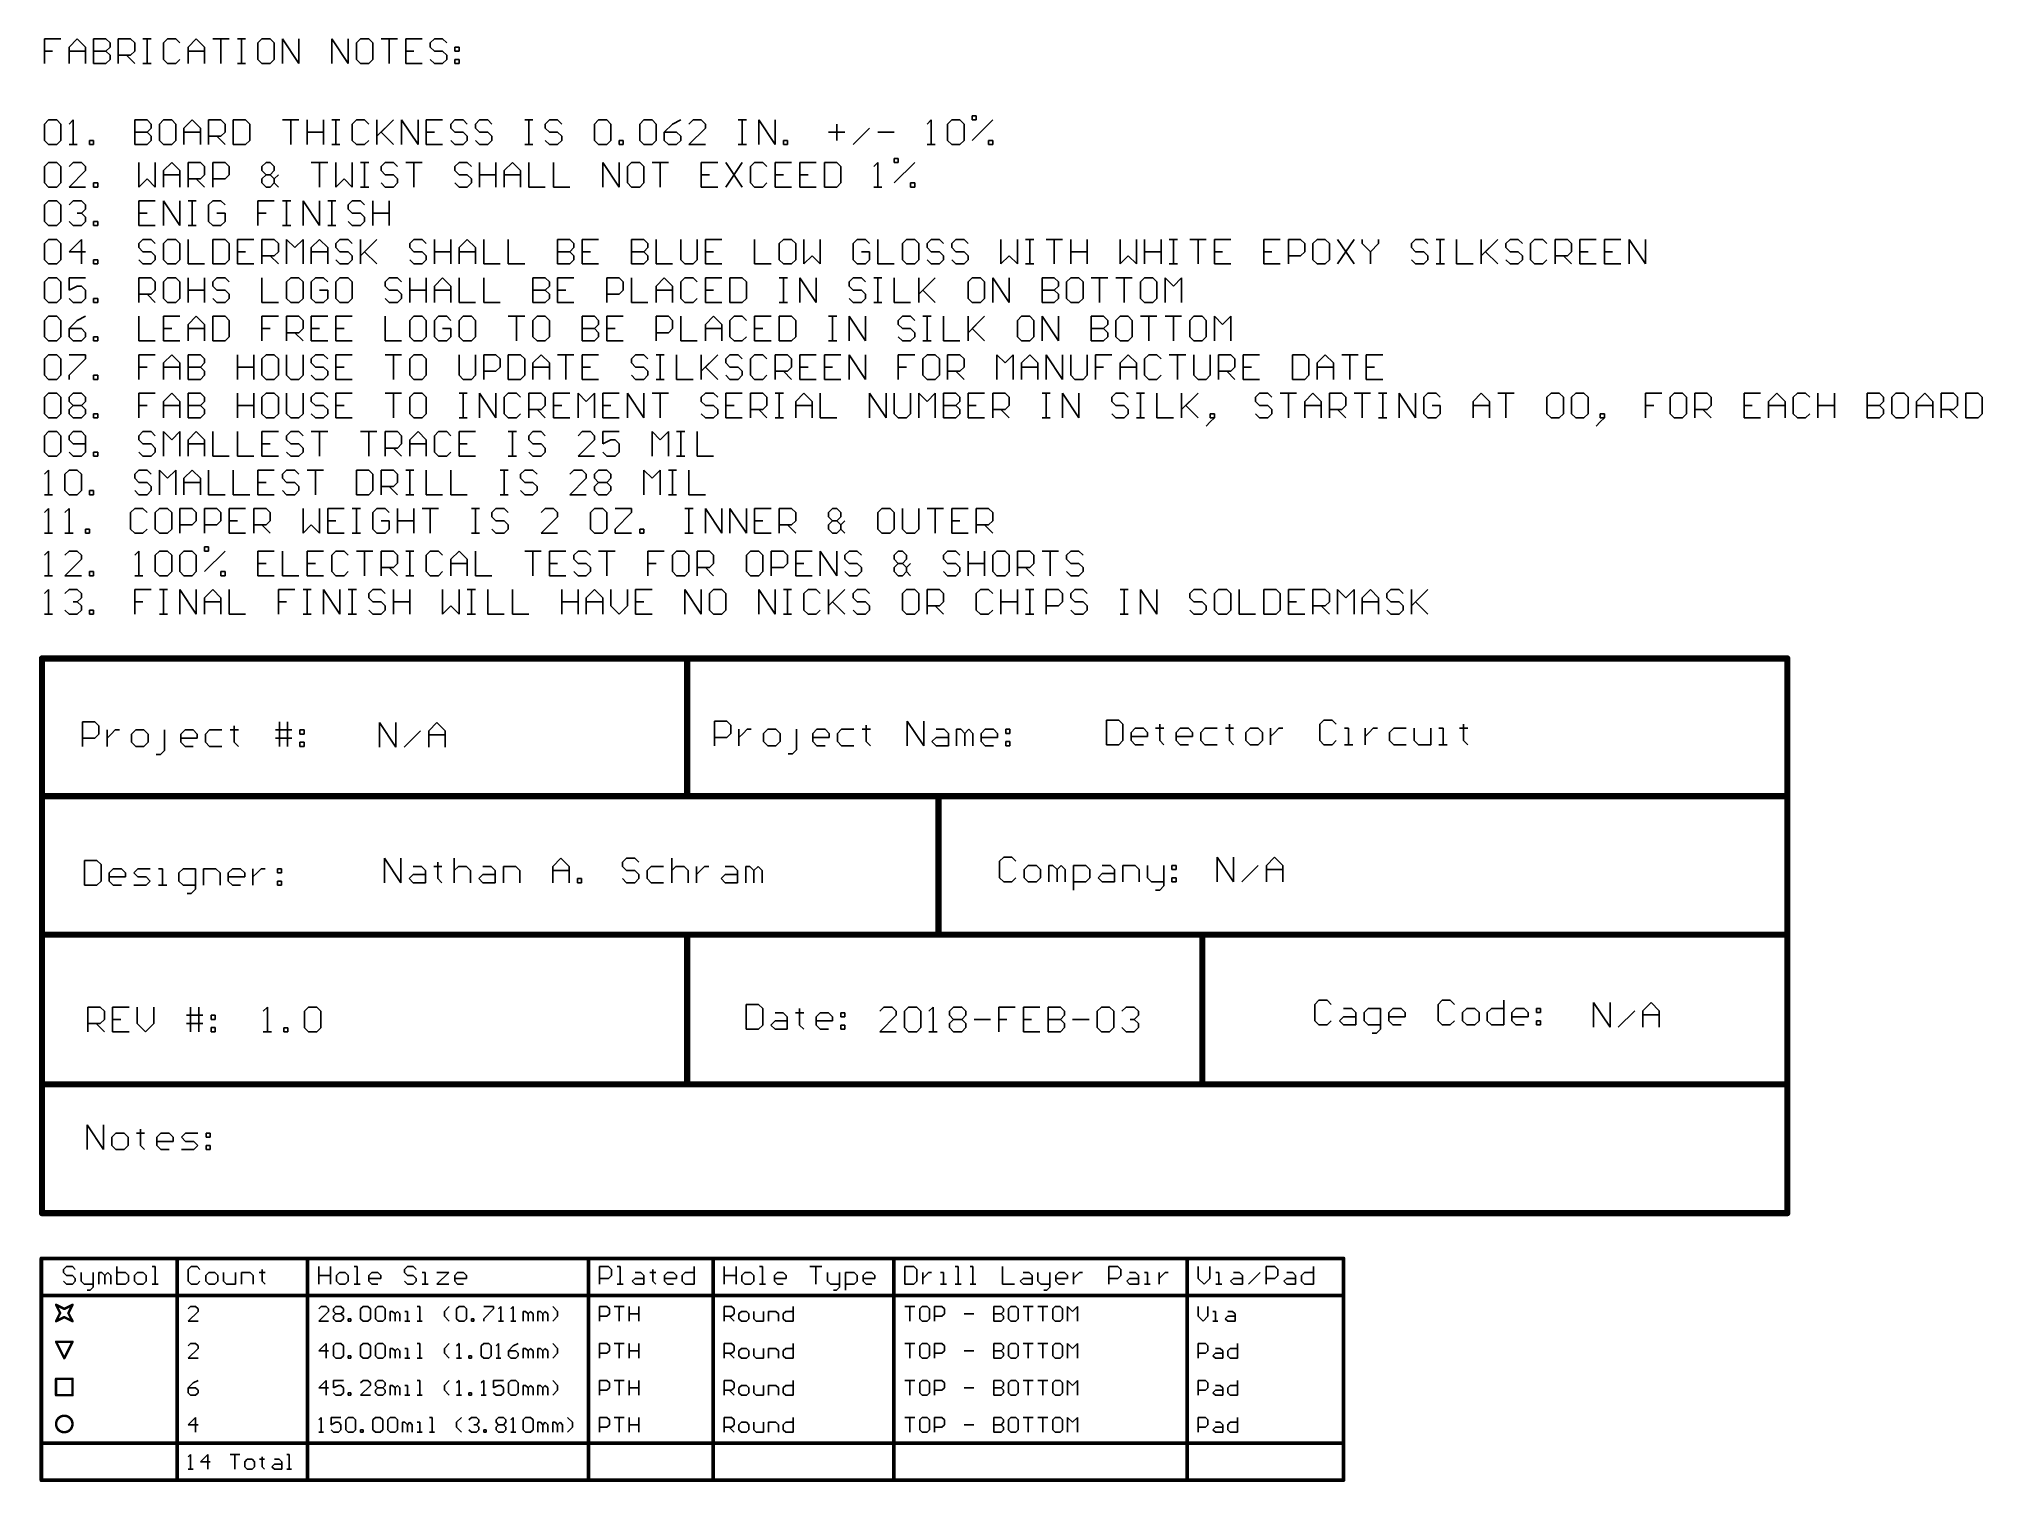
# Model space of a CAD drawing. Header units: millimetres. Extents: x 8 to 18.6, y 5.8 to 11.6.
# Drawn here: x 10.74 to 18.62, y 5.75 to 11.61 of the extents above; entities that cross this region are included whole.
import ezdxf

# ---------------------------------------------------------------- set-up
doc = ezdxf.new("R2010")
doc.units = ezdxf.units.MM
doc.header["$MEASUREMENT"] = 0
doc.layers.add('DrillDrawing', color=1, linetype='Continuous')

msp = doc.modelspace()

# ---------------------------------------------------------------- linework, layer by layer
at = {"layer": 'DrillDrawing'}
for p, q in [((10.8266, 11.608), (10.76, 11.608)), ((10.76, 11.608), (10.76, 11.558)), ((10.86, 11.5747), (10.8933, 11.608)), ((10.8933, 11.608), (10.9266, 11.5747)), ((10.9599, 11.608), (10.9599, 11.508)), ((11.0099, 11.608), (10.9599, 11.608)), ((11.0266, 11.5913), (11.0099, 11.608)), ((11.0599, 11.508), (11.0599, 11.608)), ((11.0599, 11.608), (11.1099, 11.608)), ((11.1099, 11.608), (11.1265, 11.5913)), ((11.1599, 11.608), (11.1932, 11.608)), ((11.1932, 11.608), (11.1765, 11.608)), ((11.1765, 11.608), (11.1765, 11.508)), ((11.2598, 11.608), (11.2432, 11.5913)), ((11.2932, 11.608), (11.2598, 11.608)), ((11.3098, 11.5913), (11.2932, 11.608)), ((11.3431, 11.5747), (11.3765, 11.608)), ((11.3765, 11.608), (11.4098, 11.5747)), ((11.4431, 11.608), (11.5098, 11.608)), ((11.5098, 11.608), (11.4764, 11.608)), ((11.4764, 11.608), (11.4764, 11.508)), ((11.5431, 11.608), (11.5764, 11.608)), ((11.5764, 11.608), (11.5597, 11.608)), ((11.5597, 11.608), (11.5597, 11.508)), ((11.643, 11.608), (11.6264, 11.5913)), ((11.6764, 11.608), (11.643, 11.608)), ((11.693, 11.5913), (11.6764, 11.608)), ((11.7264, 11.508), (11.7264, 11.608)), ((11.7264, 11.608), (11.793, 11.508)), ((11.793, 11.508), (11.793, 11.608)), ((11.9263, 11.508), (11.9263, 11.608)), ((11.9263, 11.608), (11.9929, 11.508)), ((11.9929, 11.508), (11.9929, 11.608)), ((12.0429, 11.608), (12.0263, 11.5913)), ((12.0762, 11.608), (12.0429, 11.608)), ((12.0929, 11.5913), (12.0762, 11.608)), ((12.1262, 11.608), (12.1929, 11.608)), ((12.1929, 11.608), (12.1595, 11.608)), ((12.1595, 11.608), (12.1595, 11.508)), ((12.2928, 11.608), (12.2262, 11.608)), ((12.2262, 11.608), (12.2262, 11.508)), ((12.3428, 11.608), (12.3262, 11.5913)), ((12.3761, 11.608), (12.3428, 11.608)), ((12.3928, 11.5913), (12.3761, 11.608)), ((10.76, 11.558), (10.7933, 11.558)), ((10.7933, 11.558), (10.76, 11.558)), ((10.76, 11.558), (10.76, 11.508)), ((10.86, 11.508), (10.86, 11.5747)), ((10.9266, 11.558), (10.86, 11.558)), ((10.9266, 11.5747), (10.9266, 11.508)), ((10.9266, 11.508), (10.9266, 11.558)), ((11.0099, 11.558), (10.9599, 11.558)), ((10.9599, 11.558), (11.0099, 11.558)), ((11.0099, 11.558), (11.0266, 11.5747)), ((11.0266, 11.5413), (11.0099, 11.558)), ((11.0099, 11.508), (11.0266, 11.5247)), ((11.0266, 11.5747), (11.0266, 11.5913)), ((11.0266, 11.5247), (11.0266, 11.5413)), ((11.1099, 11.5413), (11.0599, 11.5413)), ((11.0932, 11.5413), (11.1265, 11.508)), ((11.1265, 11.558), (11.1099, 11.5413)), ((11.1265, 11.5913), (11.1265, 11.558)), ((11.2432, 11.5913), (11.2432, 11.5247)), ((11.2432, 11.5247), (11.2598, 11.508)), ((11.2932, 11.508), (11.3098, 11.5247)), ((11.3431, 11.508), (11.3431, 11.5747)), ((11.4098, 11.558), (11.3431, 11.558)), ((11.4098, 11.5747), (11.4098, 11.508)), ((11.4098, 11.508), (11.4098, 11.558)), ((11.6264, 11.5913), (11.6264, 11.5247)), ((11.6264, 11.5247), (11.643, 11.508)), ((11.6764, 11.508), (11.693, 11.5247)), ((11.693, 11.5247), (11.693, 11.5913)), ((12.0263, 11.5913), (12.0263, 11.5247)), ((12.0263, 11.5247), (12.0429, 11.508)), ((12.0762, 11.508), (12.0929, 11.5247)), ((12.0929, 11.5247), (12.0929, 11.5913)), ((12.2262, 11.558), (12.2595, 11.558)), ((12.3262, 11.5913), (12.3262, 11.5747)), ((12.3262, 11.5747), (12.3428, 11.558)), ((12.3428, 11.508), (12.3262, 11.5247)), ((12.3428, 11.558), (12.3761, 11.558)), ((12.3761, 11.558), (12.3928, 11.5413)), ((12.3928, 11.5247), (12.3761, 11.508)), ((12.3928, 11.5413), (12.3928, 11.5247)), ((12.4261, 11.5747), (12.4428, 11.5747)), ((12.4261, 11.558), (12.4261, 11.5747)), ((12.4428, 11.558), (12.4261, 11.558)), ((12.4261, 11.5247), (12.4428, 11.5247)), ((12.4261, 11.508), (12.4261, 11.5247)), ((12.4428, 11.5747), (12.4428, 11.558)), ((12.4428, 11.5247), (12.4428, 11.508)), ((10.9599, 11.508), (11.0099, 11.508)), ((11.1765, 11.508), (11.1599, 11.508)), ((11.1599, 11.508), (11.1932, 11.508)), ((11.2598, 11.508), (11.2932, 11.508)), ((11.5597, 11.508), (11.5431, 11.508)), ((11.5431, 11.508), (11.5764, 11.508)), ((11.643, 11.508), (11.6764, 11.508)), ((12.0429, 11.508), (12.0762, 11.508)), ((12.2262, 11.508), (12.2928, 11.508)), ((12.3761, 11.508), (12.3428, 11.508)), ((12.4428, 11.508), (12.4261, 11.508)), ((10.76, 11.2627), (10.7767, 11.2794)), ((10.7767, 11.2794), (10.81, 11.2794)), ((10.81, 11.2794), (10.8266, 11.2627)), ((10.8766, 11.2794), (10.86, 11.2627)), ((10.8766, 11.1794), (10.8766, 11.2794)), ((11.1265, 11.2794), (11.1265, 11.1794)), ((11.1765, 11.2794), (11.1265, 11.2794)), ((11.1932, 11.2627), (11.1765, 11.2794)), ((11.2432, 11.2794), (11.2265, 11.2627)), ((11.2765, 11.2794), (11.2432, 11.2794)), ((11.2932, 11.2627), (11.2765, 11.2794)), ((11.3265, 11.2461), (11.3598, 11.2794)), ((11.3598, 11.2794), (11.3931, 11.2461)), ((11.4265, 11.1794), (11.4265, 11.2794)), ((11.4265, 11.2794), (11.4764, 11.2794)), ((11.4764, 11.2794), (11.4931, 11.2627)), ((11.5264, 11.2794), (11.5264, 11.1794)), ((11.5764, 11.2794), (11.5264, 11.2794)), ((11.5931, 11.2627), (11.5764, 11.2794)), ((11.7264, 11.2794), (11.793, 11.2794)), ((11.793, 11.2794), (11.7597, 11.2794)), ((11.7597, 11.2794), (11.7597, 11.1794)), ((11.8263, 11.2794), (11.8263, 11.1794)), ((11.893, 11.2294), (11.893, 11.2794)), ((11.893, 11.2794), (11.893, 11.1794)), ((11.9263, 11.2794), (11.9596, 11.2794)), ((11.9596, 11.2794), (11.943, 11.2794)), ((11.943, 11.2794), (11.943, 11.1794)), ((12.0263, 11.2794), (12.0096, 11.2627)), ((12.0596, 11.2794), (12.0263, 11.2794)), ((12.0762, 11.2627), (12.0596, 11.2794)), ((12.1096, 11.2794), (12.1096, 11.1794)), ((12.1096, 11.2128), (12.1762, 11.2794)), ((12.1762, 11.2794), (12.1262, 11.2294)), ((12.2095, 11.1794), (12.2095, 11.2794)), ((12.2095, 11.2794), (12.2762, 11.1794)), ((12.2762, 11.1794), (12.2762, 11.2794)), ((12.3761, 11.2794), (12.3095, 11.2794)), ((12.3095, 11.2794), (12.3095, 11.1794)), ((12.4261, 11.2794), (12.4095, 11.2627)), ((12.4595, 11.2794), (12.4261, 11.2794)), ((12.4761, 11.2627), (12.4595, 11.2794)), ((12.5261, 11.2794), (12.5094, 11.2627)), ((12.5594, 11.2794), (12.5261, 11.2794)), ((12.5761, 11.2627), (12.5594, 11.2794)), ((12.7094, 11.2794), (12.7427, 11.2794)), ((12.7427, 11.2794), (12.726, 11.2794)), ((12.726, 11.2794), (12.726, 11.1794)), ((12.8093, 11.2794), (12.7927, 11.2627)), ((12.8427, 11.2794), (12.8093, 11.2794)), ((12.8593, 11.2627), (12.8427, 11.2794)), ((12.9926, 11.2627), (13.0093, 11.2794)), ((13.0093, 11.2794), (13.0426, 11.2794)), ((13.0426, 11.2794), (13.0593, 11.2627)), ((13.1759, 11.2627), (13.1925, 11.2794)), ((13.1925, 11.2794), (13.2259, 11.2794)), ((13.2259, 11.2794), (13.2425, 11.2627)), ((13.3425, 11.2794), (13.3092, 11.2627)), ((13.3925, 11.2794), (13.3758, 11.2627)), ((13.4258, 11.2794), (13.3925, 11.2794)), ((13.4425, 11.2627), (13.4258, 11.2794)), ((13.5758, 11.2794), (13.6091, 11.2794)), ((13.6091, 11.2794), (13.5924, 11.2794)), ((13.5924, 11.2794), (13.5924, 11.1794)), ((13.6591, 11.1794), (13.6591, 11.2794)), ((13.6591, 11.2794), (13.7257, 11.1794)), ((13.7257, 11.1794), (13.7257, 11.2794)), ((14.3588, 11.2794), (14.3422, 11.2627)), ((14.3588, 11.1794), (14.3588, 11.2794)), ((14.4255, 11.2627), (14.4421, 11.2794)), ((14.4421, 11.2794), (14.4755, 11.2794)), ((14.4755, 11.2794), (14.4921, 11.2627)), ((14.5254, 11.2794), (14.5254, 11.2961)), ((14.5254, 11.2961), (14.5421, 11.2961)), ((14.5254, 11.1961), (14.6088, 11.2794)), ((14.5421, 11.2794), (14.5254, 11.2794)), ((14.5421, 11.2961), (14.5421, 11.2794)), ((10.76, 11.1961), (10.76, 11.2627)), ((10.8266, 11.2627), (10.8266, 11.1961)), ((11.1765, 11.2294), (11.1265, 11.2294)), ((11.1265, 11.2294), (11.1765, 11.2294)), ((11.1765, 11.2294), (11.1932, 11.2461)), ((11.1932, 11.2128), (11.1765, 11.2294)), ((11.1932, 11.2461), (11.1932, 11.2627)), ((11.1932, 11.1961), (11.1932, 11.2128)), ((11.2265, 11.2627), (11.2265, 11.1961)), ((11.2932, 11.1961), (11.2932, 11.2627)), ((11.3265, 11.1794), (11.3265, 11.2461)), ((11.3931, 11.2294), (11.3265, 11.2294)), ((11.3931, 11.2461), (11.3931, 11.1794)), ((11.3931, 11.1794), (11.3931, 11.2294)), ((11.4764, 11.2128), (11.4265, 11.2128)), ((11.4598, 11.2128), (11.4931, 11.1794)), ((11.4931, 11.2294), (11.4764, 11.2128)), ((11.4931, 11.2627), (11.4931, 11.2294)), ((11.5931, 11.1961), (11.5931, 11.2627)), ((11.8263, 11.1794), (11.8263, 11.2294)), ((11.8263, 11.2294), (11.893, 11.2294)), ((12.0096, 11.2627), (12.0096, 11.1961)), ((12.1096, 11.1794), (12.1096, 11.2128)), ((12.1262, 11.2294), (12.1762, 11.1794)), ((12.3095, 11.2294), (12.3428, 11.2294)), ((12.4095, 11.2627), (12.4095, 11.2461)), ((12.4095, 11.2461), (12.4261, 11.2294)), ((12.4261, 11.2294), (12.4595, 11.2294)), ((12.4595, 11.2294), (12.4761, 11.2128)), ((12.4761, 11.2128), (12.4761, 11.1961)), ((12.5094, 11.2627), (12.5094, 11.2461)), ((12.5094, 11.2461), (12.5261, 11.2294)), ((12.5261, 11.2294), (12.5594, 11.2294)), ((12.5594, 11.2294), (12.5761, 11.2128)), ((12.5761, 11.2128), (12.5761, 11.1961)), ((12.7927, 11.2627), (12.7927, 11.2461)), ((12.7927, 11.2461), (12.8093, 11.2294)), ((12.8093, 11.2294), (12.8427, 11.2294)), ((12.8427, 11.2294), (12.8593, 11.2128)), ((12.8593, 11.2128), (12.8593, 11.1961)), ((12.9926, 11.1961), (12.9926, 11.2627)), ((13.0593, 11.2627), (13.0593, 11.1961)), ((13.1759, 11.1961), (13.1759, 11.2627)), ((13.2425, 11.2627), (13.2425, 11.1961)), ((13.3092, 11.2627), (13.2759, 11.2294)), ((13.2759, 11.2294), (13.2759, 11.1961)), ((13.3258, 11.2294), (13.2759, 11.2294)), ((13.3425, 11.2128), (13.3258, 11.2294)), ((13.3425, 11.1961), (13.3425, 11.2128)), ((13.3758, 11.1794), (13.4425, 11.2461)), ((13.4425, 11.2461), (13.4425, 11.2627)), ((13.9423, 11.2294), (14.009, 11.2294)), ((13.9756, 11.2627), (13.9756, 11.1961)), ((14.0423, 11.1794), (14.1089, 11.2461)), ((14.1422, 11.2294), (14.2089, 11.2294)), ((14.4255, 11.1961), (14.4255, 11.2627)), ((14.4921, 11.2627), (14.4921, 11.1961)), ((10.7767, 11.1794), (10.76, 11.1961)), ((10.81, 11.1794), (10.7767, 11.1794)), ((10.8266, 11.1961), (10.81, 11.1794)), ((10.86, 11.1794), (10.8933, 11.1794)), ((10.8933, 11.1794), (10.8766, 11.1794)), ((10.9433, 11.1794), (10.9433, 11.1961)), ((10.9433, 11.1961), (10.9599, 11.1961)), ((10.9599, 11.1794), (10.9433, 11.1794)), ((10.9599, 11.1961), (10.9599, 11.1794)), ((11.1265, 11.1794), (11.1765, 11.1794)), ((11.1765, 11.1794), (11.1932, 11.1961)), ((11.2265, 11.1961), (11.2432, 11.1794)), ((11.2432, 11.1794), (11.2765, 11.1794)), ((11.2765, 11.1794), (11.2932, 11.1961)), ((11.5264, 11.1794), (11.5764, 11.1794)), ((11.5764, 11.1794), (11.5931, 11.1961)), ((11.943, 11.1794), (11.9263, 11.1794)), ((11.9263, 11.1794), (11.9596, 11.1794)), ((12.0096, 11.1961), (12.0263, 11.1794)), ((12.0263, 11.1794), (12.0596, 11.1794)), ((12.0596, 11.1794), (12.0762, 11.1961)), ((12.3095, 11.1794), (12.3761, 11.1794)), ((12.4261, 11.1794), (12.4095, 11.1961)), ((12.4595, 11.1794), (12.4261, 11.1794)), ((12.4761, 11.1961), (12.4595, 11.1794)), ((12.5261, 11.1794), (12.5094, 11.1961)), ((12.5594, 11.1794), (12.5261, 11.1794)), ((12.5761, 11.1961), (12.5594, 11.1794)), ((12.726, 11.1794), (12.7094, 11.1794)), ((12.7094, 11.1794), (12.7427, 11.1794)), ((12.8093, 11.1794), (12.7927, 11.1961)), ((12.8427, 11.1794), (12.8093, 11.1794)), ((12.8593, 11.1961), (12.8427, 11.1794)), ((13.0093, 11.1794), (12.9926, 11.1961)), ((13.0426, 11.1794), (13.0093, 11.1794)), ((13.0593, 11.1961), (13.0426, 11.1794)), ((13.0926, 11.1794), (13.0926, 11.1961)), ((13.0926, 11.1961), (13.1092, 11.1961)), ((13.1092, 11.1794), (13.0926, 11.1794)), ((13.1092, 11.1961), (13.1092, 11.1794)), ((13.1925, 11.1794), (13.1759, 11.1961)), ((13.2259, 11.1794), (13.1925, 11.1794)), ((13.2425, 11.1961), (13.2259, 11.1794)), ((13.2759, 11.1961), (13.2925, 11.1794)), ((13.2925, 11.1794), (13.3258, 11.1794)), ((13.3258, 11.1794), (13.3425, 11.1961)), ((13.4425, 11.1794), (13.3758, 11.1794)), ((13.5924, 11.1794), (13.5758, 11.1794)), ((13.5758, 11.1794), (13.6091, 11.1794)), ((13.759, 11.1794), (13.759, 11.1961)), ((13.759, 11.1961), (13.7757, 11.1961)), ((13.7757, 11.1794), (13.759, 11.1794)), ((13.7757, 11.1961), (13.7757, 11.1794)), ((14.2089, 11.1068), (14.2089, 11.1234)), ((14.2089, 11.1234), (14.2255, 11.1234)), ((14.2255, 11.1234), (14.2255, 11.1068)), ((14.3422, 11.1794), (14.3755, 11.1794)), ((14.3755, 11.1794), (14.3588, 11.1794)), ((14.4421, 11.1794), (14.4255, 11.1961)), ((14.4755, 11.1794), (14.4421, 11.1794)), ((14.4921, 11.1961), (14.4755, 11.1794)), ((14.5921, 11.1794), (14.5921, 11.1961)), ((14.5921, 11.1961), (14.6088, 11.1961)), ((14.6088, 11.1794), (14.5921, 11.1794)), ((14.6088, 11.1961), (14.6088, 11.1794)), ((10.76, 11.0901), (10.7767, 11.1068)), ((10.76, 11.0235), (10.76, 11.0901)), ((10.7767, 11.1068), (10.81, 11.1068)), ((10.81, 11.1068), (10.8266, 11.0901)), ((10.8266, 11.0901), (10.8266, 11.0235)), ((10.8766, 11.1068), (10.86, 11.0901)), ((10.86, 11.0068), (10.9266, 11.0735)), ((10.91, 11.1068), (10.8766, 11.1068)), ((10.9266, 11.0901), (10.91, 11.1068)), ((10.9266, 11.0735), (10.9266, 11.0901)), ((11.1432, 11.1068), (11.1432, 11.0068)), ((11.2099, 11.0068), (11.2099, 11.1068)), ((11.2432, 11.0735), (11.2765, 11.1068)), ((11.2432, 11.0068), (11.2432, 11.0735)), ((11.3098, 11.0568), (11.2432, 11.0568)), ((11.2765, 11.1068), (11.3098, 11.0735)), ((11.3098, 11.0735), (11.3098, 11.0068)), ((11.3098, 11.0068), (11.3098, 11.0568)), ((11.3431, 11.0068), (11.3431, 11.1068)), ((11.3431, 11.1068), (11.3931, 11.1068)), ((11.3931, 11.1068), (11.4098, 11.0901)), ((11.4098, 11.0568), (11.3931, 11.0401)), ((11.4098, 11.0901), (11.4098, 11.0568)), ((11.4431, 11.0068), (11.4431, 11.1068)), ((11.4431, 11.1068), (11.4931, 11.1068)), ((11.4931, 11.1068), (11.5098, 11.0901)), ((11.5098, 11.0568), (11.4931, 11.0401)), ((11.5098, 11.0901), (11.5098, 11.0568)), ((11.643, 11.0901), (11.6597, 11.1068)), ((11.643, 11.0735), (11.643, 11.0901)), ((11.6597, 11.0568), (11.643, 11.0735)), ((11.643, 11.0401), (11.6597, 11.0568)), ((11.6597, 11.1068), (11.6764, 11.1068)), ((11.6597, 11.0568), (11.6764, 11.0568)), ((11.6764, 11.1068), (11.693, 11.0901)), ((11.693, 11.0735), (11.6764, 11.0568)), ((11.6764, 11.0568), (11.693, 11.0401)), ((11.693, 11.0901), (11.693, 11.0735)), ((11.7097, 11.0568), (11.693, 11.0401)), ((11.843, 11.1068), (11.9096, 11.1068)), ((11.9096, 11.1068), (11.8763, 11.1068)), ((11.8763, 11.1068), (11.8763, 11.0068)), ((11.943, 11.1068), (11.943, 11.0068)), ((12.0096, 11.0068), (12.0096, 11.1068)), ((12.0429, 11.1068), (12.0762, 11.1068)), ((12.0762, 11.1068), (12.0596, 11.1068)), ((12.0596, 11.1068), (12.0596, 11.0068)), ((12.1429, 11.1068), (12.1262, 11.0901)), ((12.1262, 11.0901), (12.1262, 11.0735)), ((12.1262, 11.0735), (12.1429, 11.0568)), ((12.1762, 11.1068), (12.1429, 11.1068)), ((12.1429, 11.0568), (12.1762, 11.0568)), ((12.1929, 11.0901), (12.1762, 11.1068)), ((12.1762, 11.0568), (12.1929, 11.0401)), ((12.2262, 11.1068), (12.2928, 11.1068)), ((12.2928, 11.1068), (12.2595, 11.1068)), ((12.2595, 11.1068), (12.2595, 11.0068)), ((12.4428, 11.1068), (12.4261, 11.0901)), ((12.4261, 11.0901), (12.4261, 11.0735)), ((12.4261, 11.0735), (12.4428, 11.0568)), ((12.4761, 11.1068), (12.4428, 11.1068)), ((12.4428, 11.0568), (12.4761, 11.0568)), ((12.4928, 11.0901), (12.4761, 11.1068)), ((12.4761, 11.0568), (12.4928, 11.0401)), ((12.5261, 11.1068), (12.5261, 11.0068)), ((12.5261, 11.0068), (12.5261, 11.0568)), ((12.5261, 11.0568), (12.5927, 11.0568)), ((12.5927, 11.0568), (12.5927, 11.1068)), ((12.5927, 11.1068), (12.5927, 11.0068)), ((12.6261, 11.0735), (12.6594, 11.1068)), ((12.6261, 11.0068), (12.6261, 11.0735)), ((12.6927, 11.0568), (12.6261, 11.0568)), ((12.6594, 11.1068), (12.6927, 11.0735)), ((12.6927, 11.0735), (12.6927, 11.0068)), ((12.6927, 11.0068), (12.6927, 11.0568)), ((12.726, 11.1068), (12.726, 11.0068)), ((12.826, 11.1068), (12.826, 11.0068)), ((13.0259, 11.0068), (13.0259, 11.1068)), ((13.0259, 11.1068), (13.0926, 11.0068)), ((13.0926, 11.0068), (13.0926, 11.1068)), ((13.1426, 11.1068), (13.1259, 11.0901)), ((13.1259, 11.0901), (13.1259, 11.0235)), ((13.1759, 11.1068), (13.1426, 11.1068)), ((13.1925, 11.0901), (13.1759, 11.1068)), ((13.1925, 11.0235), (13.1925, 11.0901)), ((13.2259, 11.1068), (13.2925, 11.1068)), ((13.2925, 11.1068), (13.2592, 11.1068)), ((13.2592, 11.1068), (13.2592, 11.0068)), ((13.4925, 11.1068), (13.4258, 11.1068)), ((13.4258, 11.1068), (13.4258, 11.0068)), ((13.4258, 11.0568), (13.4591, 11.0568)), ((13.5258, 11.1068), (13.5924, 11.0068)), ((13.5924, 11.1068), (13.5258, 11.0068)), ((13.6424, 11.1068), (13.6257, 11.0901)), ((13.6257, 11.0901), (13.6257, 11.0235)), ((13.6757, 11.1068), (13.6424, 11.1068)), ((13.6924, 11.0901), (13.6757, 11.1068)), ((13.7924, 11.1068), (13.7257, 11.1068)), ((13.7257, 11.1068), (13.7257, 11.0068)), ((13.7257, 11.0568), (13.759, 11.0568)), ((13.8923, 11.1068), (13.8257, 11.1068)), ((13.8257, 11.1068), (13.8257, 11.0068)), ((13.8257, 11.0568), (13.859, 11.0568)), ((13.9256, 11.1068), (13.9256, 11.0068)), ((13.9756, 11.1068), (13.9256, 11.1068)), ((13.9923, 11.0901), (13.9756, 11.1068)), ((13.9923, 11.0235), (13.9923, 11.0901)), ((14.1422, 11.1068), (14.1256, 11.0901)), ((14.1422, 11.0068), (14.1422, 11.1068)), ((14.2089, 11.0235), (14.2922, 11.1068)), ((14.2255, 11.1068), (14.2089, 11.1068)), ((10.7767, 11.0068), (10.76, 11.0235)), ((10.81, 11.0068), (10.7767, 11.0068)), ((10.8266, 11.0235), (10.81, 11.0068)), ((10.9266, 11.0068), (10.86, 11.0068)), ((10.9599, 11.0068), (10.9599, 11.0235)), ((10.9599, 11.0235), (10.9766, 11.0235)), ((10.9766, 11.0068), (10.9599, 11.0068)), ((10.9766, 11.0235), (10.9766, 11.0068)), ((11.1432, 11.0068), (11.1765, 11.0401)), ((11.1765, 11.0401), (11.2099, 11.0068)), ((11.3931, 11.0401), (11.3431, 11.0401)), ((11.3765, 11.0401), (11.4098, 11.0068)), ((11.4931, 11.0401), (11.4431, 11.0401)), ((11.643, 11.0235), (11.643, 11.0401)), ((11.6597, 11.0068), (11.643, 11.0235)), ((11.6764, 11.0068), (11.6597, 11.0068)), ((11.693, 11.0235), (11.6764, 11.0068)), ((11.693, 11.0401), (11.693, 11.0235)), ((11.7097, 11.0068), (11.693, 11.0235)), ((11.943, 11.0068), (11.9763, 11.0401)), ((11.9763, 11.0401), (12.0096, 11.0068)), ((12.0596, 11.0068), (12.0429, 11.0068)), ((12.0429, 11.0068), (12.0762, 11.0068)), ((12.1429, 11.0068), (12.1262, 11.0235)), ((12.1762, 11.0068), (12.1429, 11.0068)), ((12.1929, 11.0235), (12.1762, 11.0068)), ((12.1929, 11.0401), (12.1929, 11.0235)), ((12.4428, 11.0068), (12.4261, 11.0235)), ((12.4761, 11.0068), (12.4428, 11.0068)), ((12.4928, 11.0235), (12.4761, 11.0068)), ((12.4928, 11.0401), (12.4928, 11.0235)), ((12.726, 11.0068), (12.7927, 11.0068)), ((12.826, 11.0068), (12.8926, 11.0068)), ((13.1259, 11.0235), (13.1426, 11.0068)), ((13.1426, 11.0068), (13.1759, 11.0068)), ((13.1759, 11.0068), (13.1925, 11.0235)), ((13.4258, 11.0068), (13.4925, 11.0068)), ((13.6257, 11.0235), (13.6424, 11.0068)), ((13.6424, 11.0068), (13.6757, 11.0068)), ((13.6757, 11.0068), (13.6924, 11.0235)), ((13.7257, 11.0068), (13.7924, 11.0068)), ((13.8257, 11.0068), (13.8923, 11.0068)), ((13.9256, 11.0068), (13.9756, 11.0068)), ((13.9756, 11.0068), (13.9923, 11.0235)), ((14.1256, 11.0068), (14.1589, 11.0068)), ((14.1589, 11.0068), (14.1422, 11.0068)), ((14.2755, 11.0068), (14.2755, 11.0235)), ((14.2755, 11.0235), (14.2922, 11.0235)), ((14.2922, 11.0068), (14.2755, 11.0068)), ((14.2922, 11.0235), (14.2922, 11.0068)), ((10.76, 10.9342), (10.7767, 10.9508)), ((10.76, 10.8675), (10.76, 10.9342)), ((10.7767, 10.9508), (10.81, 10.9508)), ((10.81, 10.9508), (10.8266, 10.9342)), ((10.8266, 10.9342), (10.8266, 10.8675)), ((10.86, 10.9342), (10.8766, 10.9508)), ((10.8766, 10.9508), (10.91, 10.9508)), ((10.91, 10.9008), (10.8933, 10.9008)), ((10.8933, 10.9008), (10.91, 10.9008)), ((10.91, 10.9508), (10.9266, 10.9342)), ((10.9266, 10.9175), (10.91, 10.9008)), ((10.91, 10.9008), (10.9266, 10.8842)), ((10.9266, 10.9342), (10.9266, 10.9175)), ((10.9266, 10.8842), (10.9266, 10.8675)), ((11.2099, 10.9508), (11.1432, 10.9508)), ((11.1432, 10.9508), (11.1432, 10.8508)), ((11.1432, 10.9008), (11.1765, 10.9008)), ((11.2432, 10.8508), (11.2432, 10.9508)), ((11.2432, 10.9508), (11.3098, 10.8508)), ((11.3098, 10.8508), (11.3098, 10.9508)), ((11.3431, 10.9508), (11.3765, 10.9508)), ((11.3765, 10.9508), (11.3598, 10.9508)), ((11.3598, 10.9508), (11.3598, 10.8508)), ((11.4431, 10.9508), (11.4265, 10.9342)), ((11.4265, 10.9342), (11.4265, 10.8675)), ((11.4764, 10.9508), (11.4431, 10.9508)), ((11.4931, 10.9008), (11.4598, 10.9008)), ((11.4931, 10.9342), (11.4764, 10.9508)), ((11.4931, 10.8675), (11.4931, 10.9008)), ((11.693, 10.9508), (11.6264, 10.9508)), ((11.6264, 10.9508), (11.6264, 10.9008)), ((11.6264, 10.9008), (11.6597, 10.9008)), ((11.6597, 10.9008), (11.6264, 10.9008)), ((11.6264, 10.9008), (11.6264, 10.8508)), ((11.7264, 10.9508), (11.7597, 10.9508)), ((11.7597, 10.9508), (11.743, 10.9508)), ((11.743, 10.9508), (11.743, 10.8508)), ((11.8097, 10.8508), (11.8097, 10.9508)), ((11.8097, 10.9508), (11.8763, 10.8508)), ((11.8763, 10.8508), (11.8763, 10.9508)), ((11.9096, 10.9508), (11.943, 10.9508)), ((11.943, 10.9508), (11.9263, 10.9508)), ((11.9263, 10.9508), (11.9263, 10.8508)), ((12.0096, 10.9508), (11.9929, 10.9342)), ((11.9929, 10.9342), (11.9929, 10.9175)), ((11.9929, 10.9175), (12.0096, 10.9008)), ((12.0429, 10.9508), (12.0096, 10.9508)), ((12.0096, 10.9008), (12.0429, 10.9008)), ((12.0596, 10.9342), (12.0429, 10.9508)), ((12.0429, 10.9008), (12.0596, 10.8842)), ((12.0596, 10.8842), (12.0596, 10.8675)), ((12.0929, 10.9508), (12.0929, 10.8508)), ((12.0929, 10.8508), (12.0929, 10.9008)), ((12.0929, 10.9008), (12.1595, 10.9008)), ((12.1595, 10.9008), (12.1595, 10.9508)), ((12.1595, 10.9508), (12.1595, 10.8508)), ((10.7767, 10.8508), (10.76, 10.8675)), ((10.81, 10.8508), (10.7767, 10.8508)), ((10.8266, 10.8675), (10.81, 10.8508)), ((10.8766, 10.8508), (10.86, 10.8675)), ((10.91, 10.8508), (10.8766, 10.8508)), ((10.9266, 10.8675), (10.91, 10.8508)), ((10.9599, 10.8508), (10.9599, 10.8675)), ((10.9599, 10.8675), (10.9766, 10.8675)), ((10.9766, 10.8508), (10.9599, 10.8508)), ((10.9766, 10.8675), (10.9766, 10.8508)), ((11.1432, 10.8508), (11.2099, 10.8508)), ((11.3598, 10.8508), (11.3431, 10.8508)), ((11.3431, 10.8508), (11.3765, 10.8508)), ((11.4265, 10.8675), (11.4431, 10.8508)), ((11.4431, 10.8508), (11.4764, 10.8508)), ((11.4764, 10.8508), (11.4931, 10.8675)), ((11.743, 10.8508), (11.7264, 10.8508)), ((11.7264, 10.8508), (11.7597, 10.8508)), ((11.9263, 10.8508), (11.9096, 10.8508)), ((11.9096, 10.8508), (11.943, 10.8508)), ((12.0096, 10.8508), (11.9929, 10.8675)), ((12.0429, 10.8508), (12.0096, 10.8508)), ((12.0596, 10.8675), (12.0429, 10.8508)), ((10.76, 10.7782), (10.7767, 10.7949)), ((10.76, 10.7115), (10.76, 10.7782)), ((10.7767, 10.7949), (10.81, 10.7949)), ((10.81, 10.7949), (10.8266, 10.7782)), ((10.8266, 10.7782), (10.8266, 10.7115)), ((10.91, 10.7949), (10.86, 10.7449)), ((10.86, 10.7449), (10.9266, 10.7449)), ((10.91, 10.6949), (10.91, 10.7949)), ((11.1599, 10.7949), (11.1432, 10.7782)), ((11.1432, 10.7782), (11.1432, 10.7615)), ((11.1432, 10.7615), (11.1599, 10.7449)), ((11.1932, 10.7949), (11.1599, 10.7949)), ((11.1599, 10.7449), (11.1932, 10.7449)), ((11.2099, 10.7782), (11.1932, 10.7949)), ((11.1932, 10.7449), (11.2099, 10.7282)), ((11.2099, 10.7282), (11.2099, 10.7115)), ((11.2598, 10.7949), (11.2432, 10.7782)), ((11.2432, 10.7782), (11.2432, 10.7115)), ((11.2932, 10.7949), (11.2598, 10.7949)), ((11.3098, 10.7782), (11.2932, 10.7949)), ((11.3098, 10.7115), (11.3098, 10.7782)), ((11.3431, 10.7949), (11.3431, 10.6949)), ((11.4431, 10.7949), (11.4431, 10.6949)), ((11.4931, 10.7949), (11.4431, 10.7949)), ((11.5098, 10.7782), (11.4931, 10.7949)), ((11.5098, 10.7115), (11.5098, 10.7782)), ((11.6097, 10.7949), (11.5431, 10.7949)), ((11.5431, 10.7949), (11.5431, 10.6949)), ((11.5431, 10.7449), (11.5764, 10.7449)), ((11.643, 10.6949), (11.643, 10.7949)), ((11.643, 10.7949), (11.693, 10.7949)), ((11.693, 10.7282), (11.643, 10.7282)), ((11.6764, 10.7282), (11.7097, 10.6949)), ((11.693, 10.7949), (11.7097, 10.7782)), ((11.7097, 10.7449), (11.693, 10.7282)), ((11.7097, 10.7782), (11.7097, 10.7449)), ((11.743, 10.6949), (11.743, 10.7949)), ((11.743, 10.7949), (11.7763, 10.7615)), ((11.7763, 10.7615), (11.8097, 10.7949)), ((11.8097, 10.7949), (11.8097, 10.6949)), ((11.843, 10.7615), (11.8763, 10.7949)), ((11.843, 10.6949), (11.843, 10.7615)), ((11.9096, 10.7449), (11.843, 10.7449)), ((11.8763, 10.7949), (11.9096, 10.7615)), ((11.9096, 10.7615), (11.9096, 10.6949)), ((11.9096, 10.6949), (11.9096, 10.7449)), ((11.9596, 10.7949), (11.943, 10.7782)), ((11.943, 10.7782), (11.943, 10.7615)), ((11.943, 10.7615), (11.9596, 10.7449)), ((11.9929, 10.7949), (11.9596, 10.7949)), ((11.9596, 10.7449), (11.9929, 10.7449)), ((12.0096, 10.7782), (11.9929, 10.7949)), ((11.9929, 10.7449), (12.0096, 10.7282)), ((12.0096, 10.7282), (12.0096, 10.7115)), ((12.0429, 10.7949), (12.0429, 10.6949)), ((12.0429, 10.7282), (12.1096, 10.7949)), ((12.0429, 10.6949), (12.0429, 10.7282)), ((12.1096, 10.7949), (12.0596, 10.7449)), ((12.0596, 10.7449), (12.1096, 10.6949)), ((12.2595, 10.7949), (12.2429, 10.7782)), ((12.2429, 10.7782), (12.2429, 10.7615)), ((12.2429, 10.7615), (12.2595, 10.7449)), ((12.2928, 10.7949), (12.2595, 10.7949)), ((12.2595, 10.7449), (12.2928, 10.7449)), ((12.3095, 10.7782), (12.2928, 10.7949)), ((12.2928, 10.7449), (12.3095, 10.7282)), ((12.3095, 10.7282), (12.3095, 10.7115)), ((12.3428, 10.7949), (12.3428, 10.6949)), ((12.3428, 10.6949), (12.3428, 10.7449)), ((12.3428, 10.7449), (12.4095, 10.7449)), ((12.4095, 10.7449), (12.4095, 10.7949)), ((12.4095, 10.7949), (12.4095, 10.6949)), ((12.4428, 10.7615), (12.4761, 10.7949)), ((12.4428, 10.6949), (12.4428, 10.7615)), ((12.5094, 10.7449), (12.4428, 10.7449)), ((12.4761, 10.7949), (12.5094, 10.7615)), ((12.5094, 10.7615), (12.5094, 10.6949)), ((12.5094, 10.6949), (12.5094, 10.7449)), ((12.5428, 10.7949), (12.5428, 10.6949)), ((12.6427, 10.7949), (12.6427, 10.6949)), ((12.8427, 10.7949), (12.8427, 10.6949)), ((12.8926, 10.7949), (12.8427, 10.7949)), ((12.8926, 10.7449), (12.8427, 10.7449)), ((12.8427, 10.7449), (12.8926, 10.7449)), ((12.9093, 10.7782), (12.8926, 10.7949)), ((12.8926, 10.7449), (12.9093, 10.7615)), ((12.9093, 10.7282), (12.8926, 10.7449)), ((12.9093, 10.7615), (12.9093, 10.7782)), ((12.9093, 10.7115), (12.9093, 10.7282)), ((13.0093, 10.7949), (12.9426, 10.7949)), ((12.9426, 10.7949), (12.9426, 10.6949)), ((12.9426, 10.7449), (12.976, 10.7449)), ((13.1426, 10.7949), (13.1426, 10.6949)), ((13.1925, 10.7949), (13.1426, 10.7949)), ((13.1925, 10.7449), (13.1426, 10.7449)), ((13.1426, 10.7449), (13.1925, 10.7449)), ((13.2092, 10.7782), (13.1925, 10.7949)), ((13.1925, 10.7449), (13.2092, 10.7615)), ((13.2092, 10.7282), (13.1925, 10.7449)), ((13.2092, 10.7615), (13.2092, 10.7782)), ((13.2092, 10.7115), (13.2092, 10.7282)), ((13.2425, 10.7949), (13.2425, 10.6949)), ((13.3425, 10.7949), (13.3425, 10.7115)), ((13.4091, 10.7115), (13.4091, 10.7949)), ((13.5091, 10.7949), (13.4425, 10.7949)), ((13.4425, 10.7949), (13.4425, 10.6949)), ((13.4425, 10.7449), (13.4758, 10.7449)), ((13.6424, 10.7949), (13.6424, 10.6949)), ((13.759, 10.7949), (13.7424, 10.7782)), ((13.7424, 10.7782), (13.7424, 10.7115)), ((13.7924, 10.7949), (13.759, 10.7949)), ((13.809, 10.7782), (13.7924, 10.7949)), ((13.809, 10.7115), (13.809, 10.7782)), ((13.8423, 10.7949), (13.8423, 10.6949)), ((13.8423, 10.6949), (13.8757, 10.7282)), ((13.8757, 10.7282), (13.909, 10.6949)), ((13.909, 10.6949), (13.909, 10.7949)), ((14.0589, 10.7949), (14.0423, 10.7782)), ((14.0423, 10.7782), (14.0423, 10.7115)), ((14.0923, 10.7949), (14.0589, 10.7949)), ((14.1089, 10.7449), (14.0756, 10.7449)), ((14.1089, 10.7782), (14.0923, 10.7949)), ((14.1089, 10.7115), (14.1089, 10.7449)), ((14.1422, 10.7949), (14.1422, 10.6949)), ((14.2589, 10.7949), (14.2422, 10.7782)), ((14.2422, 10.7782), (14.2422, 10.7115)), ((14.2922, 10.7949), (14.2589, 10.7949)), ((14.3089, 10.7782), (14.2922, 10.7949)), ((14.3089, 10.7115), (14.3089, 10.7782)), ((14.3588, 10.7949), (14.3422, 10.7782)), ((14.3422, 10.7782), (14.3422, 10.7615)), ((14.3422, 10.7615), (14.3588, 10.7449)), ((14.3922, 10.7949), (14.3588, 10.7949)), ((14.3588, 10.7449), (14.3922, 10.7449)), ((14.4088, 10.7782), (14.3922, 10.7949)), ((14.3922, 10.7449), (14.4088, 10.7282)), ((14.4088, 10.7282), (14.4088, 10.7115)), ((14.4588, 10.7949), (14.4421, 10.7782)), ((14.4421, 10.7782), (14.4421, 10.7615)), ((14.4421, 10.7615), (14.4588, 10.7449)), ((14.4921, 10.7949), (14.4588, 10.7949)), ((14.4588, 10.7449), (14.4921, 10.7449)), ((14.5088, 10.7782), (14.4921, 10.7949)), ((14.4921, 10.7449), (14.5088, 10.7282)), ((14.5088, 10.7282), (14.5088, 10.7115)), ((14.6421, 10.7949), (14.6421, 10.6949)), ((14.6421, 10.6949), (14.6754, 10.7282)), ((14.6754, 10.7282), (14.7087, 10.6949)), ((14.7087, 10.6949), (14.7087, 10.7949)), ((14.742, 10.7949), (14.7754, 10.7949)), ((14.7754, 10.7949), (14.7587, 10.7949)), ((14.7587, 10.7949), (14.7587, 10.6949)), ((14.8254, 10.7949), (14.892, 10.7949)), ((14.892, 10.7949), (14.8587, 10.7949)), ((14.8587, 10.7949), (14.8587, 10.6949)), ((14.9253, 10.7949), (14.9253, 10.6949)), ((14.9253, 10.6949), (14.9253, 10.7449)), ((14.9253, 10.7449), (14.992, 10.7449)), ((14.992, 10.7449), (14.992, 10.7949)), ((14.992, 10.7949), (14.992, 10.6949)), ((15.1253, 10.7949), (15.1253, 10.6949)), ((15.1253, 10.6949), (15.1586, 10.7282)), ((15.1586, 10.7282), (15.1919, 10.6949)), ((15.1919, 10.6949), (15.1919, 10.7949)), ((15.2252, 10.7949), (15.2252, 10.6949)), ((15.2252, 10.6949), (15.2252, 10.7449)), ((15.2252, 10.7449), (15.2919, 10.7449)), ((15.2919, 10.7449), (15.2919, 10.7949)), ((15.2919, 10.7949), (15.2919, 10.6949)), ((15.3252, 10.7949), (15.3585, 10.7949)), ((15.3585, 10.7949), (15.3419, 10.7949)), ((15.3419, 10.7949), (15.3419, 10.6949)), ((15.4085, 10.7949), (15.4751, 10.7949)), ((15.4751, 10.7949), (15.4418, 10.7949)), ((15.4418, 10.7949), (15.4418, 10.6949)), ((15.5751, 10.7949), (15.5085, 10.7949)), ((15.5085, 10.7949), (15.5085, 10.6949)), ((15.5085, 10.7449), (15.5418, 10.7449)), ((15.775, 10.7949), (15.7084, 10.7949)), ((15.7084, 10.7949), (15.7084, 10.6949)), ((15.7084, 10.7449), (15.7417, 10.7449)), ((15.8084, 10.6949), (15.8084, 10.7949)), ((15.8084, 10.7949), (15.8584, 10.7949)), ((15.8584, 10.7282), (15.8084, 10.7282)), ((15.8584, 10.7949), (15.875, 10.7782)), ((15.875, 10.7449), (15.8584, 10.7282)), ((15.875, 10.7782), (15.875, 10.7449)), ((15.925, 10.7949), (15.9083, 10.7782)), ((15.9083, 10.7782), (15.9083, 10.7115)), ((15.9583, 10.7949), (15.925, 10.7949)), ((15.975, 10.7782), (15.9583, 10.7949)), ((15.975, 10.7115), (15.975, 10.7782)), ((16.0083, 10.7949), (16.0749, 10.6949)), ((16.0749, 10.7949), (16.0083, 10.6949)), ((16.1083, 10.7949), (16.1083, 10.7782)), ((16.1083, 10.7782), (16.1416, 10.7449)), ((16.1416, 10.7449), (16.1749, 10.7782)), ((16.1416, 10.7449), (16.1416, 10.6949)), ((16.1749, 10.7782), (16.1749, 10.7949)), ((16.3249, 10.7949), (16.3082, 10.7782)), ((16.3082, 10.7782), (16.3082, 10.7615)), ((16.3082, 10.7615), (16.3249, 10.7449)), ((16.3582, 10.7949), (16.3249, 10.7949)), ((16.3249, 10.7449), (16.3582, 10.7449)), ((16.3749, 10.7782), (16.3582, 10.7949)), ((16.3582, 10.7449), (16.3749, 10.7282)), ((16.3749, 10.7282), (16.3749, 10.7115)), ((16.4082, 10.7949), (16.4415, 10.7949)), ((16.4415, 10.7949), (16.4248, 10.7949)), ((16.4248, 10.7949), (16.4248, 10.6949)), ((16.4915, 10.7949), (16.4915, 10.6949)), ((16.5914, 10.7949), (16.5914, 10.6949)), ((16.5914, 10.7282), (16.6581, 10.7949)), ((16.5914, 10.6949), (16.5914, 10.7282)), ((16.6581, 10.7949), (16.6081, 10.7449)), ((16.6081, 10.7449), (16.6581, 10.6949)), ((16.7081, 10.7949), (16.6914, 10.7782)), ((16.6914, 10.7782), (16.6914, 10.7615)), ((16.6914, 10.7615), (16.7081, 10.7449)), ((16.7414, 10.7949), (16.7081, 10.7949)), ((16.7081, 10.7449), (16.7414, 10.7449)), ((16.7581, 10.7782), (16.7414, 10.7949)), ((16.7414, 10.7449), (16.7581, 10.7282)), ((16.7581, 10.7282), (16.7581, 10.7115)), ((16.808, 10.7949), (16.7914, 10.7782)), ((16.7914, 10.7782), (16.7914, 10.7115)), ((16.8414, 10.7949), (16.808, 10.7949)), ((16.858, 10.7782), (16.8414, 10.7949)), ((16.8914, 10.6949), (16.8914, 10.7949)), ((16.8914, 10.7949), (16.9413, 10.7949)), ((16.9413, 10.7282), (16.8914, 10.7282)), ((16.9247, 10.7282), (16.958, 10.6949)), ((16.9413, 10.7949), (16.958, 10.7782)), ((16.958, 10.7449), (16.9413, 10.7282)), ((16.958, 10.7782), (16.958, 10.7449)), ((17.058, 10.7949), (16.9913, 10.7949)), ((16.9913, 10.7949), (16.9913, 10.6949)), ((16.9913, 10.7449), (17.0246, 10.7449)), ((17.1579, 10.7949), (17.0913, 10.7949)), ((17.0913, 10.7949), (17.0913, 10.6949)), ((17.0913, 10.7449), (17.1246, 10.7449)), ((17.1913, 10.6949), (17.1913, 10.7949)), ((17.1913, 10.7949), (17.2579, 10.6949)), ((17.2579, 10.6949), (17.2579, 10.7949)), ((10.7767, 10.6949), (10.76, 10.7115)), ((10.81, 10.6949), (10.7767, 10.6949)), ((10.8266, 10.7115), (10.81, 10.6949)), ((10.9599, 10.6949), (10.9599, 10.7115)), ((10.9599, 10.7115), (10.9766, 10.7115)), ((10.9766, 10.6949), (10.9599, 10.6949)), ((10.9766, 10.7115), (10.9766, 10.6949)), ((11.1599, 10.6949), (11.1432, 10.7115)), ((11.1932, 10.6949), (11.1599, 10.6949)), ((11.2099, 10.7115), (11.1932, 10.6949)), ((11.2432, 10.7115), (11.2598, 10.6949)), ((11.2598, 10.6949), (11.2932, 10.6949)), ((11.2932, 10.6949), (11.3098, 10.7115)), ((11.3431, 10.6949), (11.4098, 10.6949)), ((11.4431, 10.6949), (11.4931, 10.6949)), ((11.4931, 10.6949), (11.5098, 10.7115)), ((11.5431, 10.6949), (11.6097, 10.6949)), ((11.9596, 10.6949), (11.943, 10.7115)), ((11.9929, 10.6949), (11.9596, 10.6949)), ((12.0096, 10.7115), (11.9929, 10.6949)), ((12.2595, 10.6949), (12.2429, 10.7115)), ((12.2928, 10.6949), (12.2595, 10.6949)), ((12.3095, 10.7115), (12.2928, 10.6949)), ((12.5428, 10.6949), (12.6094, 10.6949)), ((12.6427, 10.6949), (12.7094, 10.6949)), ((12.8427, 10.6949), (12.8926, 10.6949)), ((12.8926, 10.6949), (12.9093, 10.7115)), ((12.9426, 10.6949), (13.0093, 10.6949)), ((13.1426, 10.6949), (13.1925, 10.6949)), ((13.1925, 10.6949), (13.2092, 10.7115)), ((13.2425, 10.6949), (13.3092, 10.6949)), ((13.3425, 10.7115), (13.3592, 10.6949)), ((13.3592, 10.6949), (13.3925, 10.6949)), ((13.3925, 10.6949), (13.4091, 10.7115)), ((13.4425, 10.6949), (13.5091, 10.6949)), ((13.6424, 10.6949), (13.709, 10.6949)), ((13.7424, 10.7115), (13.759, 10.6949)), ((13.759, 10.6949), (13.7924, 10.6949)), ((13.7924, 10.6949), (13.809, 10.7115)), ((14.0423, 10.7115), (14.0589, 10.6949)), ((14.0589, 10.6949), (14.0923, 10.6949)), ((14.0923, 10.6949), (14.1089, 10.7115)), ((14.1422, 10.6949), (14.2089, 10.6949)), ((14.2422, 10.7115), (14.2589, 10.6949)), ((14.2589, 10.6949), (14.2922, 10.6949)), ((14.2922, 10.6949), (14.3089, 10.7115)), ((14.3588, 10.6949), (14.3422, 10.7115)), ((14.3922, 10.6949), (14.3588, 10.6949)), ((14.4088, 10.7115), (14.3922, 10.6949)), ((14.4588, 10.6949), (14.4421, 10.7115)), ((14.4921, 10.6949), (14.4588, 10.6949)), ((14.5088, 10.7115), (14.4921, 10.6949)), ((14.7587, 10.6949), (14.742, 10.6949)), ((14.742, 10.6949), (14.7754, 10.6949)), ((15.3419, 10.6949), (15.3252, 10.6949)), ((15.3252, 10.6949), (15.3585, 10.6949)), ((15.5085, 10.6949), (15.5751, 10.6949)), ((15.7084, 10.6949), (15.775, 10.6949)), ((15.9083, 10.7115), (15.925, 10.6949)), ((15.925, 10.6949), (15.9583, 10.6949)), ((15.9583, 10.6949), (15.975, 10.7115)), ((16.3249, 10.6949), (16.3082, 10.7115)), ((16.3582, 10.6949), (16.3249, 10.6949)), ((16.3749, 10.7115), (16.3582, 10.6949)), ((16.4248, 10.6949), (16.4082, 10.6949)), ((16.4082, 10.6949), (16.4415, 10.6949)), ((16.4915, 10.6949), (16.5581, 10.6949)), ((16.7081, 10.6949), (16.6914, 10.7115)), ((16.7414, 10.6949), (16.7081, 10.6949)), ((16.7581, 10.7115), (16.7414, 10.6949)), ((16.7914, 10.7115), (16.808, 10.6949)), ((16.808, 10.6949), (16.8414, 10.6949)), ((16.8414, 10.6949), (16.858, 10.7115)), ((16.9913, 10.6949), (17.058, 10.6949)), ((17.0913, 10.6949), (17.1579, 10.6949)), ((10.76, 10.6222), (10.7767, 10.6389)), ((10.76, 10.5556), (10.76, 10.6222)), ((10.7767, 10.6389), (10.81, 10.6389)), ((10.81, 10.6389), (10.8266, 10.6222)), ((10.8266, 10.6222), (10.8266, 10.5556)), ((10.9266, 10.6389), (10.86, 10.6389)), ((10.86, 10.6389), (10.86, 10.5889)), ((10.86, 10.5889), (10.8933, 10.6056)), ((10.8933, 10.6056), (10.91, 10.6056)), ((10.91, 10.6056), (10.9266, 10.5889)), ((10.9266, 10.5889), (10.9266, 10.5556)), ((11.1432, 10.5389), (11.1432, 10.6389)), ((11.1432, 10.6389), (11.1932, 10.6389)), ((11.1932, 10.5722), (11.1432, 10.5722)), ((11.1765, 10.5722), (11.2099, 10.5389)), ((11.1932, 10.6389), (11.2099, 10.6222)), ((11.2099, 10.5889), (11.1932, 10.5722)), ((11.2099, 10.6222), (11.2099, 10.5889)), ((11.2598, 10.6389), (11.2432, 10.6222)), ((11.2432, 10.6222), (11.2432, 10.5556)), ((11.2932, 10.6389), (11.2598, 10.6389)), ((11.3098, 10.6222), (11.2932, 10.6389)), ((11.3098, 10.5556), (11.3098, 10.6222)), ((11.3431, 10.6389), (11.3431, 10.5389)), ((11.3431, 10.5389), (11.3431, 10.5889)), ((11.3431, 10.5889), (11.4098, 10.5889)), ((11.4098, 10.5889), (11.4098, 10.6389)), ((11.4098, 10.6389), (11.4098, 10.5389)), ((11.4598, 10.6389), (11.4431, 10.6222)), ((11.4431, 10.6222), (11.4431, 10.6056)), ((11.4431, 10.6056), (11.4598, 10.5889)), ((11.4931, 10.6389), (11.4598, 10.6389)), ((11.4598, 10.5889), (11.4931, 10.5889)), ((11.5098, 10.6222), (11.4931, 10.6389)), ((11.4931, 10.5889), (11.5098, 10.5722)), ((11.5098, 10.5722), (11.5098, 10.5556)), ((11.643, 10.6389), (11.643, 10.5389)), ((11.7597, 10.6389), (11.743, 10.6222)), ((11.743, 10.6222), (11.743, 10.5556)), ((11.793, 10.6389), (11.7597, 10.6389)), ((11.8097, 10.6222), (11.793, 10.6389)), ((11.8097, 10.5556), (11.8097, 10.6222)), ((11.8596, 10.6389), (11.843, 10.6222)), ((11.843, 10.6222), (11.843, 10.5556)), ((11.893, 10.6389), (11.8596, 10.6389)), ((11.9096, 10.5889), (11.8763, 10.5889)), ((11.9096, 10.6222), (11.893, 10.6389)), ((11.9096, 10.5556), (11.9096, 10.5889)), ((11.9596, 10.6389), (11.943, 10.6222)), ((11.943, 10.6222), (11.943, 10.5556)), ((11.9929, 10.6389), (11.9596, 10.6389)), ((12.0096, 10.6222), (11.9929, 10.6389)), ((12.0096, 10.5556), (12.0096, 10.6222)), ((12.1595, 10.6389), (12.1429, 10.6222)), ((12.1429, 10.6222), (12.1429, 10.6056)), ((12.1429, 10.6056), (12.1595, 10.5889)), ((12.1929, 10.6389), (12.1595, 10.6389)), ((12.1595, 10.5889), (12.1929, 10.5889)), ((12.2095, 10.6222), (12.1929, 10.6389)), ((12.1929, 10.5889), (12.2095, 10.5722)), ((12.2095, 10.5722), (12.2095, 10.5556)), ((12.2429, 10.6389), (12.2429, 10.5389)), ((12.2429, 10.5389), (12.2429, 10.5889)), ((12.2429, 10.5889), (12.3095, 10.5889)), ((12.3095, 10.5889), (12.3095, 10.6389)), ((12.3095, 10.6389), (12.3095, 10.5389)), ((12.3428, 10.6056), (12.3761, 10.6389)), ((12.3428, 10.5389), (12.3428, 10.6056)), ((12.4095, 10.5889), (12.3428, 10.5889)), ((12.3761, 10.6389), (12.4095, 10.6056)), ((12.4095, 10.6056), (12.4095, 10.5389)), ((12.4095, 10.5389), (12.4095, 10.5889)), ((12.4428, 10.6389), (12.4428, 10.5389)), ((12.5428, 10.6389), (12.5428, 10.5389)), ((12.7427, 10.6389), (12.7427, 10.5389)), ((12.7927, 10.6389), (12.7427, 10.6389)), ((12.7927, 10.5889), (12.7427, 10.5889)), ((12.7427, 10.5889), (12.7927, 10.5889)), ((12.8093, 10.6222), (12.7927, 10.6389)), ((12.7927, 10.5889), (12.8093, 10.6056)), ((12.8093, 10.5722), (12.7927, 10.5889)), ((12.8093, 10.6056), (12.8093, 10.6222)), ((12.8093, 10.5556), (12.8093, 10.5722)), ((12.9093, 10.6389), (12.8427, 10.6389)), ((12.8427, 10.6389), (12.8427, 10.5389)), ((12.8427, 10.5889), (12.876, 10.5889)), ((13.0426, 10.5389), (13.0426, 10.6389)), ((13.0426, 10.6389), (13.0926, 10.6389)), ((13.0926, 10.5722), (13.0426, 10.5722)), ((13.0926, 10.6389), (13.1092, 10.6222)), ((13.1092, 10.5889), (13.0926, 10.5722)), ((13.1092, 10.6222), (13.1092, 10.5889)), ((13.1426, 10.6389), (13.1426, 10.5389)), ((13.2425, 10.6056), (13.2759, 10.6389)), ((13.2425, 10.5389), (13.2425, 10.6056)), ((13.3092, 10.5889), (13.2425, 10.5889)), ((13.2759, 10.6389), (13.3092, 10.6056)), ((13.3092, 10.6056), (13.3092, 10.5389)), ((13.3092, 10.5389), (13.3092, 10.5889)), ((13.3592, 10.6389), (13.3425, 10.6222)), ((13.3425, 10.6222), (13.3425, 10.5556)), ((13.3925, 10.6389), (13.3592, 10.6389)), ((13.4091, 10.6222), (13.3925, 10.6389)), ((13.5091, 10.6389), (13.4425, 10.6389)), ((13.4425, 10.6389), (13.4425, 10.5389)), ((13.4425, 10.5889), (13.4758, 10.5889)), ((13.5424, 10.6389), (13.5424, 10.5389)), ((13.5924, 10.6389), (13.5424, 10.6389)), ((13.6091, 10.6222), (13.5924, 10.6389)), ((13.6091, 10.5556), (13.6091, 10.6222)), ((13.7424, 10.6389), (13.7757, 10.6389)), ((13.7757, 10.6389), (13.759, 10.6389)), ((13.759, 10.6389), (13.759, 10.5389)), ((13.8257, 10.5389), (13.8257, 10.6389)), ((13.8257, 10.6389), (13.8923, 10.5389)), ((13.8923, 10.5389), (13.8923, 10.6389)), ((14.0423, 10.6389), (14.0256, 10.6222)), ((14.0256, 10.6222), (14.0256, 10.6056)), ((14.0256, 10.6056), (14.0423, 10.5889)), ((14.0756, 10.6389), (14.0423, 10.6389)), ((14.0423, 10.5889), (14.0756, 10.5889)), ((14.0923, 10.6222), (14.0756, 10.6389)), ((14.0756, 10.5889), (14.0923, 10.5722)), ((14.0923, 10.5722), (14.0923, 10.5556)), ((14.1256, 10.6389), (14.1589, 10.6389)), ((14.1589, 10.6389), (14.1422, 10.6389)), ((14.1422, 10.6389), (14.1422, 10.5389)), ((14.2089, 10.6389), (14.2089, 10.5389)), ((14.3089, 10.6389), (14.3089, 10.5389)), ((14.3089, 10.5722), (14.3755, 10.6389)), ((14.3089, 10.5389), (14.3089, 10.5722)), ((14.3755, 10.6389), (14.3255, 10.5889)), ((14.3255, 10.5889), (14.3755, 10.5389)), ((14.5254, 10.6389), (14.5088, 10.6222)), ((14.5088, 10.6222), (14.5088, 10.5556)), ((14.5588, 10.6389), (14.5254, 10.6389)), ((14.5754, 10.6222), (14.5588, 10.6389)), ((14.5754, 10.5556), (14.5754, 10.6222)), ((14.6088, 10.5389), (14.6088, 10.6389)), ((14.6088, 10.6389), (14.6754, 10.5389)), ((14.6754, 10.5389), (14.6754, 10.6389)), ((14.8087, 10.6389), (14.8087, 10.5389)), ((14.8587, 10.6389), (14.8087, 10.6389)), ((14.8587, 10.5889), (14.8087, 10.5889)), ((14.8087, 10.5889), (14.8587, 10.5889)), ((14.8753, 10.6222), (14.8587, 10.6389)), ((14.8587, 10.5889), (14.8753, 10.6056)), ((14.8753, 10.5722), (14.8587, 10.5889)), ((14.8753, 10.6056), (14.8753, 10.6222)), ((14.8753, 10.5556), (14.8753, 10.5722)), ((14.9253, 10.6389), (14.9087, 10.6222)), ((14.9087, 10.6222), (14.9087, 10.5556)), ((14.9586, 10.6389), (14.9253, 10.6389)), ((14.9753, 10.6222), (14.9586, 10.6389)), ((14.9753, 10.5556), (14.9753, 10.6222)), ((15.0086, 10.6389), (15.0753, 10.6389)), ((15.0753, 10.6389), (15.0419, 10.6389)), ((15.0419, 10.6389), (15.0419, 10.5389)), ((15.1086, 10.6389), (15.1752, 10.6389)), ((15.1752, 10.6389), (15.1419, 10.6389)), ((15.1419, 10.6389), (15.1419, 10.5389)), ((15.2252, 10.6389), (15.2086, 10.6222)), ((15.2086, 10.6222), (15.2086, 10.5556)), ((15.2585, 10.6389), (15.2252, 10.6389)), ((15.2752, 10.6222), (15.2585, 10.6389)), ((15.2752, 10.5556), (15.2752, 10.6222)), ((15.3085, 10.5389), (15.3085, 10.6389)), ((15.3085, 10.6389), (15.3419, 10.6056)), ((15.3419, 10.6056), (15.3752, 10.6389)), ((15.3752, 10.6389), (15.3752, 10.5389)), ((10.7767, 10.5389), (10.76, 10.5556)), ((10.81, 10.5389), (10.7767, 10.5389)), ((10.8266, 10.5556), (10.81, 10.5389)), ((10.8766, 10.5389), (10.86, 10.5556)), ((10.91, 10.5389), (10.8766, 10.5389)), ((10.9266, 10.5556), (10.91, 10.5389)), ((10.9599, 10.5389), (10.9599, 10.5556)), ((10.9599, 10.5556), (10.9766, 10.5556)), ((10.9766, 10.5389), (10.9599, 10.5389)), ((10.9766, 10.5556), (10.9766, 10.5389)), ((11.2432, 10.5556), (11.2598, 10.5389)), ((11.2598, 10.5389), (11.2932, 10.5389)), ((11.2932, 10.5389), (11.3098, 10.5556)), ((11.4598, 10.5389), (11.4431, 10.5556)), ((11.4931, 10.5389), (11.4598, 10.5389)), ((11.5098, 10.5556), (11.4931, 10.5389)), ((11.643, 10.5389), (11.7097, 10.5389)), ((11.743, 10.5556), (11.7597, 10.5389)), ((11.7597, 10.5389), (11.793, 10.5389)), ((11.793, 10.5389), (11.8097, 10.5556)), ((11.843, 10.5556), (11.8596, 10.5389)), ((11.8596, 10.5389), (11.893, 10.5389)), ((11.893, 10.5389), (11.9096, 10.5556)), ((11.943, 10.5556), (11.9596, 10.5389)), ((11.9596, 10.5389), (11.9929, 10.5389)), ((11.9929, 10.5389), (12.0096, 10.5556)), ((12.1595, 10.5389), (12.1429, 10.5556)), ((12.1929, 10.5389), (12.1595, 10.5389)), ((12.2095, 10.5556), (12.1929, 10.5389)), ((12.4428, 10.5389), (12.5094, 10.5389)), ((12.5428, 10.5389), (12.6094, 10.5389)), ((12.7427, 10.5389), (12.7927, 10.5389)), ((12.7927, 10.5389), (12.8093, 10.5556)), ((12.8427, 10.5389), (12.9093, 10.5389)), ((13.1426, 10.5389), (13.2092, 10.5389)), ((13.3425, 10.5556), (13.3592, 10.5389)), ((13.3592, 10.5389), (13.3925, 10.5389)), ((13.3925, 10.5389), (13.4091, 10.5556)), ((13.4425, 10.5389), (13.5091, 10.5389)), ((13.5424, 10.5389), (13.5924, 10.5389)), ((13.5924, 10.5389), (13.6091, 10.5556)), ((13.759, 10.5389), (13.7424, 10.5389)), ((13.7424, 10.5389), (13.7757, 10.5389)), ((14.0423, 10.5389), (14.0256, 10.5556)), ((14.0756, 10.5389), (14.0423, 10.5389)), ((14.0923, 10.5556), (14.0756, 10.5389)), ((14.1422, 10.5389), (14.1256, 10.5389)), ((14.1256, 10.5389), (14.1589, 10.5389)), ((14.2089, 10.5389), (14.2755, 10.5389)), ((14.5088, 10.5556), (14.5254, 10.5389)), ((14.5254, 10.5389), (14.5588, 10.5389)), ((14.5588, 10.5389), (14.5754, 10.5556)), ((14.8087, 10.5389), (14.8587, 10.5389)), ((14.8587, 10.5389), (14.8753, 10.5556)), ((14.9087, 10.5556), (14.9253, 10.5389)), ((14.9253, 10.5389), (14.9586, 10.5389)), ((14.9586, 10.5389), (14.9753, 10.5556)), ((15.2086, 10.5556), (15.2252, 10.5389)), ((15.2252, 10.5389), (15.2585, 10.5389)), ((15.2585, 10.5389), (15.2752, 10.5556)), ((10.76, 10.4663), (10.7767, 10.4829)), ((10.76, 10.3996), (10.76, 10.4663)), ((10.7767, 10.4829), (10.81, 10.4829)), ((10.81, 10.4829), (10.8266, 10.4663)), ((10.8266, 10.4663), (10.8266, 10.3996)), ((10.8933, 10.4663), (10.86, 10.4329)), ((10.86, 10.4329), (10.86, 10.3996)), ((10.91, 10.4329), (10.86, 10.4329)), ((10.9266, 10.4829), (10.8933, 10.4663)), ((10.9266, 10.4163), (10.91, 10.4329)), ((10.9266, 10.3996), (10.9266, 10.4163)), ((11.1432, 10.4829), (11.1432, 10.383)), ((11.3098, 10.4829), (11.2432, 10.4829)), ((11.2432, 10.4829), (11.2432, 10.383)), ((11.2432, 10.4329), (11.2765, 10.4329)), ((11.3431, 10.4496), (11.3765, 10.4829)), ((11.3431, 10.383), (11.3431, 10.4496)), ((11.4098, 10.4329), (11.3431, 10.4329)), ((11.3765, 10.4829), (11.4098, 10.4496)), ((11.4098, 10.4496), (11.4098, 10.383)), ((11.4098, 10.383), (11.4098, 10.4329)), ((11.4431, 10.4829), (11.4431, 10.383)), ((11.4931, 10.4829), (11.4431, 10.4829)), ((11.5098, 10.4663), (11.4931, 10.4829)), ((11.5098, 10.3996), (11.5098, 10.4663)), ((11.7097, 10.4829), (11.643, 10.4829)), ((11.643, 10.4829), (11.643, 10.4329)), ((11.643, 10.4329), (11.6764, 10.4329)), ((11.6764, 10.4329), (11.643, 10.4329)), ((11.643, 10.4329), (11.643, 10.383)), ((11.743, 10.383), (11.743, 10.4829)), ((11.743, 10.4829), (11.793, 10.4829)), ((11.793, 10.4163), (11.743, 10.4163)), ((11.7763, 10.4163), (11.8097, 10.383)), ((11.793, 10.4829), (11.8097, 10.4663)), ((11.8097, 10.4329), (11.793, 10.4163)), ((11.8097, 10.4663), (11.8097, 10.4329)), ((11.9096, 10.4829), (11.843, 10.4829)), ((11.843, 10.4829), (11.843, 10.383)), ((11.843, 10.4329), (11.8763, 10.4329)), ((12.0096, 10.4829), (11.943, 10.4829)), ((11.943, 10.4829), (11.943, 10.383)), ((11.943, 10.4329), (11.9763, 10.4329)), ((12.1429, 10.4829), (12.1429, 10.383)), ((12.2595, 10.4829), (12.2429, 10.4663)), ((12.2429, 10.4663), (12.2429, 10.3996)), ((12.2928, 10.4829), (12.2595, 10.4829)), ((12.3095, 10.4663), (12.2928, 10.4829)), ((12.3095, 10.3996), (12.3095, 10.4663)), ((12.3595, 10.4829), (12.3428, 10.4663)), ((12.3428, 10.4663), (12.3428, 10.3996)), ((12.3928, 10.4829), (12.3595, 10.4829)), ((12.4095, 10.4329), (12.3761, 10.4329)), ((12.4095, 10.4663), (12.3928, 10.4829)), ((12.4095, 10.3996), (12.4095, 10.4329)), ((12.4595, 10.4829), (12.4428, 10.4663)), ((12.4428, 10.4663), (12.4428, 10.3996)), ((12.4928, 10.4829), (12.4595, 10.4829)), ((12.5094, 10.4663), (12.4928, 10.4829)), ((12.5094, 10.3996), (12.5094, 10.4663)), ((12.6427, 10.4829), (12.7094, 10.4829)), ((12.7094, 10.4829), (12.676, 10.4829)), ((12.676, 10.4829), (12.676, 10.383)), ((12.7594, 10.4829), (12.7427, 10.4663)), ((12.7427, 10.4663), (12.7427, 10.3996)), ((12.7927, 10.4829), (12.7594, 10.4829)), ((12.8093, 10.4663), (12.7927, 10.4829)), ((12.8093, 10.3996), (12.8093, 10.4663)), ((12.9426, 10.4829), (12.9426, 10.383)), ((12.9926, 10.4829), (12.9426, 10.4829)), ((12.9926, 10.4329), (12.9426, 10.4329)), ((12.9426, 10.4329), (12.9926, 10.4329)), ((13.0093, 10.4663), (12.9926, 10.4829)), ((12.9926, 10.4329), (13.0093, 10.4496)), ((13.0093, 10.4163), (12.9926, 10.4329)), ((13.0093, 10.4496), (13.0093, 10.4663)), ((13.0093, 10.3996), (13.0093, 10.4163)), ((13.1092, 10.4829), (13.0426, 10.4829)), ((13.0426, 10.4829), (13.0426, 10.383)), ((13.0426, 10.4329), (13.0759, 10.4329)), ((13.2425, 10.383), (13.2425, 10.4829)), ((13.2425, 10.4829), (13.2925, 10.4829)), ((13.2925, 10.4163), (13.2425, 10.4163)), ((13.2925, 10.4829), (13.3092, 10.4663)), ((13.3092, 10.4329), (13.2925, 10.4163)), ((13.3092, 10.4663), (13.3092, 10.4329)), ((13.3425, 10.4829), (13.3425, 10.383)), ((13.4425, 10.4496), (13.4758, 10.4829)), ((13.4425, 10.383), (13.4425, 10.4496)), ((13.5091, 10.4329), (13.4425, 10.4329)), ((13.4758, 10.4829), (13.5091, 10.4496)), ((13.5091, 10.4496), (13.5091, 10.383)), ((13.5091, 10.383), (13.5091, 10.4329)), ((13.5591, 10.4829), (13.5424, 10.4663)), ((13.5424, 10.4663), (13.5424, 10.3996)), ((13.5924, 10.4829), (13.5591, 10.4829)), ((13.6091, 10.4663), (13.5924, 10.4829)), ((13.709, 10.4829), (13.6424, 10.4829)), ((13.6424, 10.4829), (13.6424, 10.383)), ((13.6424, 10.4329), (13.6757, 10.4329)), ((13.7424, 10.4829), (13.7424, 10.383)), ((13.7924, 10.4829), (13.7424, 10.4829)), ((13.809, 10.4663), (13.7924, 10.4829)), ((13.809, 10.3996), (13.809, 10.4663)), ((13.9423, 10.4829), (13.9756, 10.4829)), ((13.9756, 10.4829), (13.959, 10.4829)), ((13.959, 10.4829), (13.959, 10.383)), ((14.0256, 10.383), (14.0256, 10.4829)), ((14.0256, 10.4829), (14.0923, 10.383)), ((14.0923, 10.383), (14.0923, 10.4829)), ((14.2422, 10.4829), (14.2255, 10.4663)), ((14.2255, 10.4663), (14.2255, 10.4496)), ((14.2255, 10.4496), (14.2422, 10.4329)), ((14.2755, 10.4829), (14.2422, 10.4829)), ((14.2422, 10.4329), (14.2755, 10.4329)), ((14.2922, 10.4663), (14.2755, 10.4829)), ((14.2755, 10.4329), (14.2922, 10.4163)), ((14.2922, 10.4163), (14.2922, 10.3996)), ((14.3255, 10.4829), (14.3588, 10.4829)), ((14.3588, 10.4829), (14.3422, 10.4829)), ((14.3422, 10.4829), (14.3422, 10.383)), ((14.4088, 10.4829), (14.4088, 10.383)), ((14.5088, 10.4829), (14.5088, 10.383)), ((14.5088, 10.4163), (14.5754, 10.4829)), ((14.5088, 10.383), (14.5088, 10.4163)), ((14.5754, 10.4829), (14.5254, 10.4329)), ((14.5254, 10.4329), (14.5754, 10.383)), ((14.7254, 10.4829), (14.7087, 10.4663)), ((14.7087, 10.4663), (14.7087, 10.3996)), ((14.7587, 10.4829), (14.7254, 10.4829)), ((14.7754, 10.4663), (14.7587, 10.4829)), ((14.7754, 10.3996), (14.7754, 10.4663)), ((14.8087, 10.383), (14.8087, 10.4829)), ((14.8087, 10.4829), (14.8753, 10.383)), ((14.8753, 10.383), (14.8753, 10.4829)), ((15.0086, 10.4829), (15.0086, 10.383)), ((15.0586, 10.4829), (15.0086, 10.4829)), ((15.0586, 10.4329), (15.0086, 10.4329)), ((15.0086, 10.4329), (15.0586, 10.4329)), ((15.0753, 10.4663), (15.0586, 10.4829)), ((15.0586, 10.4329), (15.0753, 10.4496)), ((15.0753, 10.4163), (15.0586, 10.4329)), ((15.0753, 10.4496), (15.0753, 10.4663)), ((15.0753, 10.3996), (15.0753, 10.4163)), ((15.1253, 10.4829), (15.1086, 10.4663)), ((15.1086, 10.4663), (15.1086, 10.3996)), ((15.1586, 10.4829), (15.1253, 10.4829)), ((15.1752, 10.4663), (15.1586, 10.4829)), ((15.1752, 10.3996), (15.1752, 10.4663)), ((15.2086, 10.4829), (15.2752, 10.4829)), ((15.2752, 10.4829), (15.2419, 10.4829)), ((15.2419, 10.4829), (15.2419, 10.383)), ((15.3085, 10.4829), (15.3752, 10.4829)), ((15.3752, 10.4829), (15.3419, 10.4829)), ((15.3419, 10.4829), (15.3419, 10.383)), ((15.4252, 10.4829), (15.4085, 10.4663)), ((15.4085, 10.4663), (15.4085, 10.3996)), ((15.4585, 10.4829), (15.4252, 10.4829)), ((15.4751, 10.4663), (15.4585, 10.4829)), ((15.4751, 10.3996), (15.4751, 10.4663)), ((15.5085, 10.383), (15.5085, 10.4829)), ((15.5085, 10.4829), (15.5418, 10.4496)), ((15.5418, 10.4496), (15.5751, 10.4829)), ((15.5751, 10.4829), (15.5751, 10.383)), ((10.7767, 10.383), (10.76, 10.3996)), ((10.81, 10.383), (10.7767, 10.383)), ((10.8266, 10.3996), (10.81, 10.383)), ((10.86, 10.3996), (10.8766, 10.383)), ((10.8766, 10.383), (10.91, 10.383)), ((10.91, 10.383), (10.9266, 10.3996)), ((10.9599, 10.383), (10.9599, 10.3996)), ((10.9599, 10.3996), (10.9766, 10.3996)), ((10.9766, 10.383), (10.9599, 10.383)), ((10.9766, 10.3996), (10.9766, 10.383)), ((11.1432, 10.383), (11.2099, 10.383)), ((11.2432, 10.383), (11.3098, 10.383)), ((11.4431, 10.383), (11.4931, 10.383)), ((11.4931, 10.383), (11.5098, 10.3996)), ((11.843, 10.383), (11.9096, 10.383)), ((11.943, 10.383), (12.0096, 10.383)), ((12.1429, 10.383), (12.2095, 10.383)), ((12.2429, 10.3996), (12.2595, 10.383)), ((12.2595, 10.383), (12.2928, 10.383)), ((12.2928, 10.383), (12.3095, 10.3996)), ((12.3428, 10.3996), (12.3595, 10.383)), ((12.3595, 10.383), (12.3928, 10.383)), ((12.3928, 10.383), (12.4095, 10.3996)), ((12.4428, 10.3996), (12.4595, 10.383)), ((12.4595, 10.383), (12.4928, 10.383)), ((12.4928, 10.383), (12.5094, 10.3996)), ((12.7427, 10.3996), (12.7594, 10.383)), ((12.7594, 10.383), (12.7927, 10.383)), ((12.7927, 10.383), (12.8093, 10.3996)), ((12.9426, 10.383), (12.9926, 10.383)), ((12.9926, 10.383), (13.0093, 10.3996)), ((13.0426, 10.383), (13.1092, 10.383)), ((13.3425, 10.383), (13.4091, 10.383)), ((13.5424, 10.3996), (13.5591, 10.383)), ((13.5591, 10.383), (13.5924, 10.383)), ((13.5924, 10.383), (13.6091, 10.3996)), ((13.6424, 10.383), (13.709, 10.383)), ((13.7424, 10.383), (13.7924, 10.383)), ((13.7924, 10.383), (13.809, 10.3996)), ((13.959, 10.383), (13.9423, 10.383)), ((13.9423, 10.383), (13.9756, 10.383)), ((14.2422, 10.383), (14.2255, 10.3996)), ((14.2755, 10.383), (14.2422, 10.383)), ((14.2922, 10.3996), (14.2755, 10.383)), ((14.3422, 10.383), (14.3255, 10.383)), ((14.3255, 10.383), (14.3588, 10.383)), ((14.4088, 10.383), (14.4755, 10.383)), ((14.7087, 10.3996), (14.7254, 10.383)), ((14.7254, 10.383), (14.7587, 10.383)), ((14.7587, 10.383), (14.7754, 10.3996)), ((15.0086, 10.383), (15.0586, 10.383)), ((15.0586, 10.383), (15.0753, 10.3996)), ((15.1086, 10.3996), (15.1253, 10.383)), ((15.1253, 10.383), (15.1586, 10.383)), ((15.1586, 10.383), (15.1752, 10.3996)), ((15.4085, 10.3996), (15.4252, 10.383)), ((15.4252, 10.383), (15.4585, 10.383)), ((15.4585, 10.383), (15.4751, 10.3996)), ((10.76, 10.3103), (10.7767, 10.327)), ((10.76, 10.2437), (10.76, 10.3103)), ((10.7767, 10.327), (10.81, 10.327)), ((10.81, 10.327), (10.8266, 10.3103)), ((10.8266, 10.3103), (10.8266, 10.2437)), ((10.86, 10.327), (10.9266, 10.327)), ((10.9266, 10.3103), (10.86, 10.2437)), ((10.9266, 10.327), (10.9266, 10.3103)), ((11.2099, 10.327), (11.1432, 10.327)), ((11.1432, 10.327), (11.1432, 10.277)), ((11.1432, 10.277), (11.1765, 10.277)), ((11.1765, 10.277), (11.1432, 10.277)), ((11.1432, 10.277), (11.1432, 10.227)), ((11.2432, 10.2936), (11.2765, 10.327)), ((11.2432, 10.227), (11.2432, 10.2936)), ((11.3098, 10.277), (11.2432, 10.277)), ((11.2765, 10.327), (11.3098, 10.2936)), ((11.3098, 10.2936), (11.3098, 10.227)), ((11.3098, 10.227), (11.3098, 10.277)), ((11.3431, 10.327), (11.3431, 10.227)), ((11.3931, 10.327), (11.3431, 10.327)), ((11.3931, 10.277), (11.3431, 10.277)), ((11.3431, 10.277), (11.3931, 10.277)), ((11.4098, 10.3103), (11.3931, 10.327)), ((11.3931, 10.277), (11.4098, 10.2936)), ((11.4098, 10.2603), (11.3931, 10.277)), ((11.4098, 10.2936), (11.4098, 10.3103)), ((11.4098, 10.2437), (11.4098, 10.2603)), ((11.5431, 10.327), (11.5431, 10.227)), ((11.5431, 10.227), (11.5431, 10.277)), ((11.5431, 10.277), (11.6097, 10.277)), ((11.6097, 10.277), (11.6097, 10.327)), ((11.6097, 10.327), (11.6097, 10.227)), ((11.6597, 10.327), (11.643, 10.3103)), ((11.643, 10.3103), (11.643, 10.2437)), ((11.693, 10.327), (11.6597, 10.327)), ((11.7097, 10.3103), (11.693, 10.327)), ((11.7097, 10.2437), (11.7097, 10.3103)), ((11.743, 10.327), (11.743, 10.2437)), ((11.8097, 10.2437), (11.8097, 10.327)), ((11.8596, 10.327), (11.843, 10.3103)), ((11.843, 10.3103), (11.843, 10.2936)), ((11.843, 10.2936), (11.8596, 10.277)), ((11.893, 10.327), (11.8596, 10.327)), ((11.8596, 10.277), (11.893, 10.277)), ((11.9096, 10.3103), (11.893, 10.327)), ((11.893, 10.277), (11.9096, 10.2603)), ((11.9096, 10.2603), (11.9096, 10.2437)), ((12.0096, 10.327), (11.943, 10.327)), ((11.943, 10.327), (11.943, 10.227)), ((11.943, 10.277), (11.9763, 10.277)), ((12.1429, 10.327), (12.2095, 10.327)), ((12.2095, 10.327), (12.1762, 10.327)), ((12.1762, 10.327), (12.1762, 10.227)), ((12.2595, 10.327), (12.2429, 10.3103)), ((12.2429, 10.3103), (12.2429, 10.2437)), ((12.2928, 10.327), (12.2595, 10.327)), ((12.3095, 10.3103), (12.2928, 10.327)), ((12.3095, 10.2437), (12.3095, 10.3103)), ((12.4428, 10.327), (12.4428, 10.2437)), ((12.5094, 10.2437), (12.5094, 10.327)), ((12.5428, 10.227), (12.5428, 10.327)), ((12.5428, 10.327), (12.5927, 10.327)), ((12.5927, 10.2603), (12.5428, 10.2603)), ((12.5927, 10.327), (12.6094, 10.3103)), ((12.6094, 10.277), (12.5927, 10.2603)), ((12.6094, 10.3103), (12.6094, 10.277)), ((12.6427, 10.327), (12.6427, 10.227)), ((12.6927, 10.327), (12.6427, 10.327)), ((12.7094, 10.3103), (12.6927, 10.327)), ((12.7094, 10.2437), (12.7094, 10.3103)), ((12.7427, 10.2936), (12.776, 10.327)), ((12.7427, 10.227), (12.7427, 10.2936)), ((12.8093, 10.277), (12.7427, 10.277)), ((12.776, 10.327), (12.8093, 10.2936)), ((12.8093, 10.2936), (12.8093, 10.227)), ((12.8093, 10.227), (12.8093, 10.277)), ((12.8427, 10.327), (12.9093, 10.327)), ((12.9093, 10.327), (12.876, 10.327)), ((12.876, 10.327), (12.876, 10.227)), ((13.0093, 10.327), (12.9426, 10.327)), ((12.9426, 10.327), (12.9426, 10.227)), ((12.9426, 10.277), (12.976, 10.277)), ((13.1592, 10.327), (13.1426, 10.3103)), ((13.1426, 10.3103), (13.1426, 10.2936)), ((13.1426, 10.2936), (13.1592, 10.277)), ((13.1925, 10.327), (13.1592, 10.327)), ((13.1592, 10.277), (13.1925, 10.277)), ((13.2092, 10.3103), (13.1925, 10.327)), ((13.1925, 10.277), (13.2092, 10.2603)), ((13.2092, 10.2603), (13.2092, 10.2437)), ((13.2425, 10.327), (13.2759, 10.327)), ((13.2759, 10.327), (13.2592, 10.327)), ((13.2592, 10.327), (13.2592, 10.227)), ((13.3258, 10.327), (13.3258, 10.227)), ((13.4258, 10.327), (13.4258, 10.227)), ((13.4258, 10.2603), (13.4925, 10.327)), ((13.4258, 10.227), (13.4258, 10.2603)), ((13.4925, 10.327), (13.4425, 10.277)), ((13.4425, 10.277), (13.4925, 10.227)), ((13.5424, 10.327), (13.5258, 10.3103)), ((13.5258, 10.3103), (13.5258, 10.2936)), ((13.5258, 10.2936), (13.5424, 10.277)), ((13.5758, 10.327), (13.5424, 10.327)), ((13.5424, 10.277), (13.5758, 10.277)), ((13.5924, 10.3103), (13.5758, 10.327)), ((13.5758, 10.277), (13.5924, 10.2603)), ((13.5924, 10.2603), (13.5924, 10.2437)), ((13.6424, 10.327), (13.6257, 10.3103)), ((13.6257, 10.3103), (13.6257, 10.2437)), ((13.6757, 10.327), (13.6424, 10.327)), ((13.6924, 10.3103), (13.6757, 10.327)), ((13.7257, 10.227), (13.7257, 10.327)), ((13.7257, 10.327), (13.7757, 10.327)), ((13.7757, 10.2603), (13.7257, 10.2603)), ((13.759, 10.2603), (13.7924, 10.227)), ((13.7757, 10.327), (13.7924, 10.3103)), ((13.7924, 10.277), (13.7757, 10.2603)), ((13.7924, 10.3103), (13.7924, 10.277)), ((13.8923, 10.327), (13.8257, 10.327)), ((13.8257, 10.327), (13.8257, 10.227)), ((13.8257, 10.277), (13.859, 10.277)), ((13.9923, 10.327), (13.9256, 10.327)), ((13.9256, 10.327), (13.9256, 10.227)), ((13.9256, 10.277), (13.959, 10.277)), ((14.0256, 10.227), (14.0256, 10.327)), ((14.0256, 10.327), (14.0923, 10.227)), ((14.0923, 10.227), (14.0923, 10.327)), ((14.2922, 10.327), (14.2255, 10.327)), ((14.2255, 10.327), (14.2255, 10.277)), ((14.2255, 10.277), (14.2589, 10.277)), ((14.2589, 10.277), (14.2255, 10.277)), ((14.2255, 10.277), (14.2255, 10.227)), ((14.3422, 10.327), (14.3255, 10.3103)), ((14.3255, 10.3103), (14.3255, 10.2437)), ((14.3755, 10.327), (14.3422, 10.327)), ((14.3922, 10.3103), (14.3755, 10.327)), ((14.3922, 10.2437), (14.3922, 10.3103)), ((14.4255, 10.227), (14.4255, 10.327)), ((14.4255, 10.327), (14.4755, 10.327)), ((14.4755, 10.2603), (14.4255, 10.2603)), ((14.4588, 10.2603), (14.4921, 10.227)), ((14.4755, 10.327), (14.4921, 10.3103)), ((14.4921, 10.277), (14.4755, 10.2603)), ((14.4921, 10.3103), (14.4921, 10.277)), ((14.6254, 10.227), (14.6254, 10.327)), ((14.6254, 10.327), (14.6587, 10.2936)), ((14.6587, 10.2936), (14.6921, 10.327)), ((14.6921, 10.327), (14.6921, 10.227)), ((14.7254, 10.2936), (14.7587, 10.327)), ((14.7254, 10.227), (14.7254, 10.2936)), ((14.792, 10.277), (14.7254, 10.277)), ((14.7587, 10.327), (14.792, 10.2936)), ((14.792, 10.2936), (14.792, 10.227)), ((14.792, 10.227), (14.792, 10.277)), ((14.8254, 10.227), (14.8254, 10.327)), ((14.8254, 10.327), (14.892, 10.227)), ((14.892, 10.227), (14.892, 10.327)), ((14.9253, 10.327), (14.9253, 10.2437)), ((14.992, 10.2437), (14.992, 10.327)), ((15.0919, 10.327), (15.0253, 10.327)), ((15.0253, 10.327), (15.0253, 10.277)), ((15.0253, 10.277), (15.0586, 10.277)), ((15.0586, 10.277), (15.0253, 10.277)), ((15.0253, 10.277), (15.0253, 10.227)), ((15.1253, 10.2936), (15.1586, 10.327)), ((15.1253, 10.227), (15.1253, 10.2936)), ((15.1919, 10.277), (15.1253, 10.277)), ((15.1586, 10.327), (15.1919, 10.2936)), ((15.1919, 10.2936), (15.1919, 10.227)), ((15.1919, 10.227), (15.1919, 10.277)), ((15.2419, 10.327), (15.2252, 10.3103)), ((15.2252, 10.3103), (15.2252, 10.2437)), ((15.2752, 10.327), (15.2419, 10.327)), ((15.2919, 10.3103), (15.2752, 10.327)), ((15.3252, 10.327), (15.3918, 10.327)), ((15.3918, 10.327), (15.3585, 10.327)), ((15.3585, 10.327), (15.3585, 10.227)), ((15.4252, 10.327), (15.4252, 10.2437)), ((15.4918, 10.2437), (15.4918, 10.327)), ((15.5251, 10.227), (15.5251, 10.327)), ((15.5251, 10.327), (15.5751, 10.327)), ((15.5751, 10.2603), (15.5251, 10.2603)), ((15.5584, 10.2603), (15.5918, 10.227)), ((15.5751, 10.327), (15.5918, 10.3103)), ((15.5918, 10.277), (15.5751, 10.2603)), ((15.5918, 10.3103), (15.5918, 10.277)), ((15.6917, 10.327), (15.6251, 10.327)), ((15.6251, 10.327), (15.6251, 10.227)), ((15.6251, 10.277), (15.6584, 10.277)), ((15.825, 10.327), (15.825, 10.227)), ((15.875, 10.327), (15.825, 10.327)), ((15.8917, 10.3103), (15.875, 10.327)), ((15.8917, 10.2437), (15.8917, 10.3103)), ((15.925, 10.2936), (15.9583, 10.327)), ((15.925, 10.227), (15.925, 10.2936)), ((15.9916, 10.277), (15.925, 10.277)), ((15.9583, 10.327), (15.9916, 10.2936)), ((15.9916, 10.2936), (15.9916, 10.227)), ((15.9916, 10.227), (15.9916, 10.277)), ((16.025, 10.327), (16.0916, 10.327)), ((16.0916, 10.327), (16.0583, 10.327)), ((16.0583, 10.327), (16.0583, 10.227)), ((16.1916, 10.327), (16.1249, 10.327)), ((16.1249, 10.327), (16.1249, 10.227)), ((16.1249, 10.277), (16.1583, 10.277)), ((10.7767, 10.227), (10.76, 10.2437)), ((10.81, 10.227), (10.7767, 10.227)), ((10.8266, 10.2437), (10.81, 10.227)), ((10.86, 10.2437), (10.86, 10.227)), ((10.9599, 10.227), (10.9599, 10.2437)), ((10.9599, 10.2437), (10.9766, 10.2437)), ((10.9766, 10.227), (10.9599, 10.227)), ((10.9766, 10.2437), (10.9766, 10.227)), ((11.3431, 10.227), (11.3931, 10.227)), ((11.3931, 10.227), (11.4098, 10.2437)), ((11.643, 10.2437), (11.6597, 10.227)), ((11.6597, 10.227), (11.693, 10.227)), ((11.693, 10.227), (11.7097, 10.2437)), ((11.743, 10.2437), (11.7597, 10.227)), ((11.7597, 10.227), (11.793, 10.227)), ((11.793, 10.227), (11.8097, 10.2437)), ((11.8596, 10.227), (11.843, 10.2437)), ((11.893, 10.227), (11.8596, 10.227)), ((11.9096, 10.2437), (11.893, 10.227)), ((11.943, 10.227), (12.0096, 10.227)), ((12.2429, 10.2437), (12.2595, 10.227)), ((12.2595, 10.227), (12.2928, 10.227)), ((12.2928, 10.227), (12.3095, 10.2437)), ((12.4428, 10.2437), (12.4595, 10.227)), ((12.4595, 10.227), (12.4928, 10.227)), ((12.4928, 10.227), (12.5094, 10.2437)), ((12.6427, 10.227), (12.6927, 10.227)), ((12.6927, 10.227), (12.7094, 10.2437)), ((12.9426, 10.227), (13.0093, 10.227)), ((13.1592, 10.227), (13.1426, 10.2437)), ((13.1925, 10.227), (13.1592, 10.227)), ((13.2092, 10.2437), (13.1925, 10.227)), ((13.2592, 10.227), (13.2425, 10.227)), ((13.2425, 10.227), (13.2759, 10.227)), ((13.3258, 10.227), (13.3925, 10.227)), ((13.5424, 10.227), (13.5258, 10.2437)), ((13.5758, 10.227), (13.5424, 10.227)), ((13.5924, 10.2437), (13.5758, 10.227)), ((13.6257, 10.2437), (13.6424, 10.227)), ((13.6424, 10.227), (13.6757, 10.227)), ((13.6757, 10.227), (13.6924, 10.2437)), ((13.8257, 10.227), (13.8923, 10.227)), ((13.9256, 10.227), (13.9923, 10.227)), ((14.3255, 10.2437), (14.3422, 10.227)), ((14.3422, 10.227), (14.3755, 10.227)), ((14.3755, 10.227), (14.3922, 10.2437)), ((14.9253, 10.2437), (14.942, 10.227)), ((14.942, 10.227), (14.9753, 10.227)), ((14.9753, 10.227), (14.992, 10.2437)), ((15.2252, 10.2437), (15.2419, 10.227)), ((15.2419, 10.227), (15.2752, 10.227)), ((15.2752, 10.227), (15.2919, 10.2437)), ((15.4252, 10.2437), (15.4418, 10.227)), ((15.4418, 10.227), (15.4751, 10.227)), ((15.4751, 10.227), (15.4918, 10.2437)), ((15.6251, 10.227), (15.6917, 10.227)), ((15.825, 10.227), (15.875, 10.227)), ((15.875, 10.227), (15.8917, 10.2437)), ((16.1249, 10.227), (16.1916, 10.227)), ((10.76, 10.1543), (10.7767, 10.171)), ((10.76, 10.0877), (10.76, 10.1543)), ((10.7767, 10.171), (10.81, 10.171)), ((10.81, 10.171), (10.8266, 10.1543)), ((10.8266, 10.1543), (10.8266, 10.0877)), ((10.86, 10.1543), (10.8766, 10.171)), ((10.86, 10.1377), (10.86, 10.1543)), ((10.8766, 10.121), (10.86, 10.1377)), ((10.86, 10.1044), (10.8766, 10.121)), ((10.86, 10.0877), (10.86, 10.1044)), ((10.8766, 10.171), (10.91, 10.171)), ((10.8766, 10.121), (10.91, 10.121)), ((10.91, 10.171), (10.9266, 10.1543)), ((10.9266, 10.1377), (10.91, 10.121)), ((10.91, 10.121), (10.9266, 10.1044)), ((10.9266, 10.1543), (10.9266, 10.1377)), ((10.9266, 10.1044), (10.9266, 10.0877)), ((11.2099, 10.171), (11.1432, 10.171)), ((11.1432, 10.171), (11.1432, 10.121)), ((11.1432, 10.121), (11.1765, 10.121)), ((11.1765, 10.121), (11.1432, 10.121)), ((11.1432, 10.121), (11.1432, 10.071)), ((11.2432, 10.1377), (11.2765, 10.171)), ((11.2432, 10.071), (11.2432, 10.1377)), ((11.3098, 10.121), (11.2432, 10.121)), ((11.2765, 10.171), (11.3098, 10.1377)), ((11.3098, 10.1377), (11.3098, 10.071)), ((11.3098, 10.071), (11.3098, 10.121)), ((11.3431, 10.171), (11.3431, 10.071)), ((11.3931, 10.171), (11.3431, 10.171)), ((11.3931, 10.121), (11.3431, 10.121)), ((11.3431, 10.121), (11.3931, 10.121)), ((11.4098, 10.1543), (11.3931, 10.171)), ((11.3931, 10.121), (11.4098, 10.1377)), ((11.4098, 10.1044), (11.3931, 10.121)), ((11.4098, 10.1377), (11.4098, 10.1543)), ((11.4098, 10.0877), (11.4098, 10.1044)), ((11.5431, 10.171), (11.5431, 10.071)), ((11.5431, 10.071), (11.5431, 10.121)), ((11.5431, 10.121), (11.6097, 10.121)), ((11.6097, 10.121), (11.6097, 10.171)), ((11.6097, 10.171), (11.6097, 10.071)), ((11.6597, 10.171), (11.643, 10.1543)), ((11.643, 10.1543), (11.643, 10.0877)), ((11.693, 10.171), (11.6597, 10.171)), ((11.7097, 10.1543), (11.693, 10.171)), ((11.7097, 10.0877), (11.7097, 10.1543)), ((11.743, 10.171), (11.743, 10.0877)), ((11.8097, 10.0877), (11.8097, 10.171)), ((11.8596, 10.171), (11.843, 10.1543)), ((11.843, 10.1543), (11.843, 10.1377)), ((11.843, 10.1377), (11.8596, 10.121)), ((11.893, 10.171), (11.8596, 10.171)), ((11.8596, 10.121), (11.893, 10.121)), ((11.9096, 10.1543), (11.893, 10.171)), ((11.893, 10.121), (11.9096, 10.1044)), ((11.9096, 10.1044), (11.9096, 10.0877)), ((12.0096, 10.171), (11.943, 10.171)), ((11.943, 10.171), (11.943, 10.071)), ((11.943, 10.121), (11.9763, 10.121)), ((12.1429, 10.171), (12.2095, 10.171)), ((12.2095, 10.171), (12.1762, 10.171)), ((12.1762, 10.171), (12.1762, 10.071)), ((12.2595, 10.171), (12.2429, 10.1543)), ((12.2429, 10.1543), (12.2429, 10.0877)), ((12.2928, 10.171), (12.2595, 10.171)), ((12.3095, 10.1543), (12.2928, 10.171)), ((12.3095, 10.0877), (12.3095, 10.1543)), ((12.4428, 10.171), (12.4761, 10.171)), ((12.4761, 10.171), (12.4595, 10.171)), ((12.4595, 10.171), (12.4595, 10.071)), ((12.5261, 10.071), (12.5261, 10.171)), ((12.5261, 10.171), (12.5927, 10.071)), ((12.5927, 10.071), (12.5927, 10.171)), ((12.6427, 10.171), (12.6261, 10.1543)), ((12.6261, 10.1543), (12.6261, 10.0877)), ((12.676, 10.171), (12.6427, 10.171)), ((12.6927, 10.1543), (12.676, 10.171)), ((12.726, 10.071), (12.726, 10.171)), ((12.726, 10.171), (12.776, 10.171)), ((12.776, 10.1044), (12.726, 10.1044)), ((12.7594, 10.1044), (12.7927, 10.071)), ((12.776, 10.171), (12.7927, 10.1543)), ((12.7927, 10.121), (12.776, 10.1044)), ((12.7927, 10.1543), (12.7927, 10.121)), ((12.8926, 10.171), (12.826, 10.171)), ((12.826, 10.171), (12.826, 10.071)), ((12.826, 10.121), (12.8593, 10.121)), ((12.926, 10.071), (12.926, 10.171)), ((12.926, 10.171), (12.9593, 10.1377)), ((12.9593, 10.1377), (12.9926, 10.171)), ((12.9926, 10.171), (12.9926, 10.071)), ((13.0926, 10.171), (13.0259, 10.171)), ((13.0259, 10.171), (13.0259, 10.071)), ((13.0259, 10.121), (13.0593, 10.121)), ((13.1259, 10.071), (13.1259, 10.171)), ((13.1259, 10.171), (13.1925, 10.071)), ((13.1925, 10.071), (13.1925, 10.171)), ((13.2259, 10.171), (13.2925, 10.171)), ((13.2925, 10.171), (13.2592, 10.171)), ((13.2592, 10.171), (13.2592, 10.071)), ((13.4425, 10.171), (13.4258, 10.1543)), ((13.4258, 10.1543), (13.4258, 10.1377)), ((13.4258, 10.1377), (13.4425, 10.121)), ((13.4758, 10.171), (13.4425, 10.171)), ((13.4425, 10.121), (13.4758, 10.121)), ((13.4925, 10.1543), (13.4758, 10.171)), ((13.4758, 10.121), (13.4925, 10.1044)), ((13.4925, 10.1044), (13.4925, 10.0877)), ((13.5924, 10.171), (13.5258, 10.171)), ((13.5258, 10.171), (13.5258, 10.071)), ((13.5258, 10.121), (13.5591, 10.121)), ((13.6257, 10.071), (13.6257, 10.171)), ((13.6257, 10.171), (13.6757, 10.171)), ((13.6757, 10.1044), (13.6257, 10.1044)), ((13.6591, 10.1044), (13.6924, 10.071)), ((13.6757, 10.171), (13.6924, 10.1543)), ((13.6924, 10.121), (13.6757, 10.1044)), ((13.6924, 10.1543), (13.6924, 10.121)), ((13.7257, 10.171), (13.759, 10.171)), ((13.759, 10.171), (13.7424, 10.171)), ((13.7424, 10.171), (13.7424, 10.071)), ((13.809, 10.1377), (13.8423, 10.171)), ((13.809, 10.071), (13.809, 10.1377)), ((13.8757, 10.121), (13.809, 10.121)), ((13.8423, 10.171), (13.8757, 10.1377)), ((13.8757, 10.1377), (13.8757, 10.071)), ((13.8757, 10.071), (13.8757, 10.121)), ((13.909, 10.171), (13.909, 10.071)), ((14.1089, 10.071), (14.1089, 10.171)), ((14.1089, 10.171), (14.1756, 10.071)), ((14.1756, 10.071), (14.1756, 10.171)), ((14.2089, 10.171), (14.2089, 10.0877)), ((14.2755, 10.0877), (14.2755, 10.171)), ((14.3089, 10.071), (14.3089, 10.171)), ((14.3089, 10.171), (14.3422, 10.1377)), ((14.3422, 10.1377), (14.3755, 10.171)), ((14.3755, 10.171), (14.3755, 10.071)), ((14.4088, 10.171), (14.4088, 10.071)), ((14.4588, 10.171), (14.4088, 10.171)), ((14.4588, 10.121), (14.4088, 10.121)), ((14.4088, 10.121), (14.4588, 10.121)), ((14.4755, 10.1543), (14.4588, 10.171)), ((14.4588, 10.121), (14.4755, 10.1377)), ((14.4755, 10.1044), (14.4588, 10.121)), ((14.4755, 10.1377), (14.4755, 10.1543)), ((14.4755, 10.0877), (14.4755, 10.1044)), ((14.5754, 10.171), (14.5088, 10.171)), ((14.5088, 10.171), (14.5088, 10.071)), ((14.5088, 10.121), (14.5421, 10.121)), ((14.6088, 10.071), (14.6088, 10.171)), ((14.6088, 10.171), (14.6587, 10.171)), ((14.6587, 10.1044), (14.6088, 10.1044)), ((14.6421, 10.1044), (14.6754, 10.071)), ((14.6587, 10.171), (14.6754, 10.1543)), ((14.6754, 10.121), (14.6587, 10.1044)), ((14.6754, 10.1543), (14.6754, 10.121)), ((14.8087, 10.171), (14.842, 10.171)), ((14.842, 10.171), (14.8254, 10.171)), ((14.8254, 10.171), (14.8254, 10.071)), ((14.892, 10.071), (14.892, 10.171)), ((14.892, 10.171), (14.9586, 10.071)), ((14.9586, 10.071), (14.9586, 10.171)), ((15.1086, 10.171), (15.0919, 10.1543)), ((15.0919, 10.1543), (15.0919, 10.1377)), ((15.0919, 10.1377), (15.1086, 10.121)), ((15.1419, 10.171), (15.1086, 10.171)), ((15.1086, 10.121), (15.1419, 10.121)), ((15.1586, 10.1543), (15.1419, 10.171)), ((15.1419, 10.121), (15.1586, 10.1044)), ((15.1586, 10.1044), (15.1586, 10.0877)), ((15.1919, 10.171), (15.2252, 10.171)), ((15.2252, 10.171), (15.2086, 10.171)), ((15.2086, 10.171), (15.2086, 10.071)), ((15.2752, 10.171), (15.2752, 10.071)), ((15.3752, 10.171), (15.3752, 10.071)), ((15.3752, 10.1044), (15.4418, 10.171)), ((15.3752, 10.071), (15.3752, 10.1044)), ((15.4418, 10.171), (15.3918, 10.121)), ((15.3918, 10.121), (15.4418, 10.071)), ((15.6917, 10.171), (15.6751, 10.1543)), ((15.6751, 10.1543), (15.6751, 10.1377)), ((15.6751, 10.1377), (15.6917, 10.121)), ((15.7251, 10.171), (15.6917, 10.171)), ((15.6917, 10.121), (15.7251, 10.121)), ((15.7417, 10.1543), (15.7251, 10.171)), ((15.7251, 10.121), (15.7417, 10.1044)), ((15.7417, 10.1044), (15.7417, 10.0877)), ((15.775, 10.171), (15.8417, 10.171)), ((15.8417, 10.171), (15.8084, 10.171)), ((15.8084, 10.171), (15.8084, 10.071)), ((15.875, 10.1377), (15.9083, 10.171)), ((15.875, 10.071), (15.875, 10.1377)), ((15.9417, 10.121), (15.875, 10.121)), ((15.9083, 10.171), (15.9417, 10.1377)), ((15.9417, 10.1377), (15.9417, 10.071)), ((15.9417, 10.071), (15.9417, 10.121)), ((15.975, 10.071), (15.975, 10.171)), ((15.975, 10.171), (16.025, 10.171)), ((16.025, 10.1044), (15.975, 10.1044)), ((16.0083, 10.1044), (16.0416, 10.071)), ((16.025, 10.171), (16.0416, 10.1543)), ((16.0416, 10.121), (16.025, 10.1044)), ((16.0416, 10.1543), (16.0416, 10.121)), ((16.0749, 10.171), (16.1416, 10.171)), ((16.1416, 10.171), (16.1083, 10.171)), ((16.1083, 10.171), (16.1083, 10.071)), ((16.1749, 10.171), (16.2082, 10.171)), ((16.2082, 10.171), (16.1916, 10.171)), ((16.1916, 10.171), (16.1916, 10.071)), ((16.2582, 10.071), (16.2582, 10.171)), ((16.2582, 10.171), (16.3249, 10.071)), ((16.3249, 10.071), (16.3249, 10.171)), ((16.3749, 10.171), (16.3582, 10.1543)), ((16.3582, 10.1543), (16.3582, 10.0877)), ((16.4082, 10.171), (16.3749, 10.171)), ((16.4248, 10.121), (16.3915, 10.121)), ((16.4248, 10.1543), (16.4082, 10.171)), ((16.4248, 10.0877), (16.4248, 10.121)), ((16.5581, 10.1377), (16.5914, 10.171)), ((16.5581, 10.071), (16.5581, 10.1377)), ((16.6248, 10.121), (16.5581, 10.121)), ((16.5914, 10.171), (16.6248, 10.1377)), ((16.6248, 10.1377), (16.6248, 10.071)), ((16.6248, 10.071), (16.6248, 10.121)), ((16.6581, 10.171), (16.7247, 10.171)), ((16.7247, 10.171), (16.6914, 10.171)), ((16.6914, 10.171), (16.6914, 10.071)), ((16.858, 10.1543), (16.8747, 10.171)), ((16.858, 10.0877), (16.858, 10.1543)), ((16.8747, 10.171), (16.908, 10.171)), ((16.908, 10.171), (16.9247, 10.1543)), ((16.9247, 10.1543), (16.9247, 10.0877)), ((16.958, 10.1543), (16.9747, 10.171)), ((16.958, 10.0877), (16.958, 10.1543)), ((16.9747, 10.171), (17.008, 10.171)), ((17.008, 10.171), (17.0246, 10.1543)), ((17.0246, 10.1543), (17.0246, 10.0877)), ((17.3245, 10.171), (17.2579, 10.171)), ((17.2579, 10.171), (17.2579, 10.121)), ((17.2579, 10.121), (17.2912, 10.121)), ((17.2912, 10.121), (17.2579, 10.121)), ((17.2579, 10.121), (17.2579, 10.071)), ((17.3745, 10.171), (17.3579, 10.1543)), ((17.3579, 10.1543), (17.3579, 10.0877)), ((17.4079, 10.171), (17.3745, 10.171)), ((17.4245, 10.1543), (17.4079, 10.171)), ((17.4245, 10.0877), (17.4245, 10.1543)), ((17.4578, 10.071), (17.4578, 10.171)), ((17.4578, 10.171), (17.5078, 10.171)), ((17.5078, 10.1044), (17.4578, 10.1044)), ((17.4912, 10.1044), (17.5245, 10.071)), ((17.5078, 10.171), (17.5245, 10.1543)), ((17.5245, 10.121), (17.5078, 10.1044)), ((17.5245, 10.1543), (17.5245, 10.121)), ((17.7244, 10.171), (17.6578, 10.171)), ((17.6578, 10.171), (17.6578, 10.071)), ((17.6578, 10.121), (17.6911, 10.121)), ((17.7577, 10.1377), (17.7911, 10.171)), ((17.7577, 10.071), (17.7577, 10.1377)), ((17.8244, 10.121), (17.7577, 10.121)), ((17.7911, 10.171), (17.8244, 10.1377)), ((17.8244, 10.1377), (17.8244, 10.071)), ((17.8244, 10.071), (17.8244, 10.121)), ((17.8744, 10.171), (17.8577, 10.1543)), ((17.8577, 10.1543), (17.8577, 10.0877)), ((17.9077, 10.171), (17.8744, 10.171)), ((17.9244, 10.1543), (17.9077, 10.171)), ((17.9577, 10.171), (17.9577, 10.071)), ((17.9577, 10.071), (17.9577, 10.121)), ((17.9577, 10.121), (18.0243, 10.121)), ((18.0243, 10.121), (18.0243, 10.171)), ((18.0243, 10.171), (18.0243, 10.071)), ((18.1576, 10.171), (18.1576, 10.071)), ((18.2076, 10.171), (18.1576, 10.171)), ((18.2076, 10.121), (18.1576, 10.121)), ((18.1576, 10.121), (18.2076, 10.121)), ((18.2243, 10.1543), (18.2076, 10.171)), ((18.2076, 10.121), (18.2243, 10.1377)), ((18.2243, 10.1044), (18.2076, 10.121)), ((18.2243, 10.1377), (18.2243, 10.1543)), ((18.2243, 10.0877), (18.2243, 10.1044)), ((18.2742, 10.171), (18.2576, 10.1543)), ((18.2576, 10.1543), (18.2576, 10.0877)), ((18.3076, 10.171), (18.2742, 10.171)), ((18.3242, 10.1543), (18.3076, 10.171)), ((18.3242, 10.0877), (18.3242, 10.1543)), ((18.3575, 10.1377), (18.3909, 10.171)), ((18.3575, 10.071), (18.3575, 10.1377)), ((18.4242, 10.121), (18.3575, 10.121)), ((18.3909, 10.171), (18.4242, 10.1377)), ((18.4242, 10.1377), (18.4242, 10.071)), ((18.4242, 10.071), (18.4242, 10.121)), ((18.4575, 10.071), (18.4575, 10.171)), ((18.4575, 10.171), (18.5075, 10.171)), ((18.5075, 10.1044), (18.4575, 10.1044)), ((18.4908, 10.1044), (18.5242, 10.071)), ((18.5075, 10.171), (18.5242, 10.1543)), ((18.5242, 10.121), (18.5075, 10.1044)), ((18.5242, 10.1543), (18.5242, 10.121)), ((18.5575, 10.171), (18.5575, 10.071)), ((18.6075, 10.171), (18.5575, 10.171)), ((18.6241, 10.1543), (18.6075, 10.171)), ((18.6241, 10.0877), (18.6241, 10.1543)), ((10.7767, 10.071), (10.76, 10.0877)), ((10.81, 10.071), (10.7767, 10.071)), ((10.8266, 10.0877), (10.81, 10.071)), ((10.8766, 10.071), (10.86, 10.0877)), ((10.91, 10.071), (10.8766, 10.071)), ((10.9266, 10.0877), (10.91, 10.071)), ((10.9599, 10.071), (10.9599, 10.0877)), ((10.9599, 10.0877), (10.9766, 10.0877)), ((10.9766, 10.071), (10.9599, 10.071)), ((10.9766, 10.0877), (10.9766, 10.071)), ((11.3431, 10.071), (11.3931, 10.071)), ((11.3931, 10.071), (11.4098, 10.0877)), ((11.643, 10.0877), (11.6597, 10.071)), ((11.6597, 10.071), (11.693, 10.071)), ((11.693, 10.071), (11.7097, 10.0877)), ((11.743, 10.0877), (11.7597, 10.071)), ((11.7597, 10.071), (11.793, 10.071)), ((11.793, 10.071), (11.8097, 10.0877)), ((11.8596, 10.071), (11.843, 10.0877)), ((11.893, 10.071), (11.8596, 10.071)), ((11.9096, 10.0877), (11.893, 10.071)), ((11.943, 10.071), (12.0096, 10.071)), ((12.2429, 10.0877), (12.2595, 10.071)), ((12.2595, 10.071), (12.2928, 10.071)), ((12.2928, 10.071), (12.3095, 10.0877)), ((12.4595, 10.071), (12.4428, 10.071)), ((12.4428, 10.071), (12.4761, 10.071)), ((12.6261, 10.0877), (12.6427, 10.071)), ((12.6427, 10.071), (12.676, 10.071)), ((12.676, 10.071), (12.6927, 10.0877)), ((12.826, 10.071), (12.8926, 10.071)), ((13.0259, 10.071), (13.0926, 10.071)), ((13.4425, 10.071), (13.4258, 10.0877)), ((13.4758, 10.071), (13.4425, 10.071)), ((13.4925, 10.0877), (13.4758, 10.071)), ((13.5258, 10.071), (13.5924, 10.071)), ((13.7424, 10.071), (13.7257, 10.071)), ((13.7257, 10.071), (13.759, 10.071)), ((13.909, 10.071), (13.9756, 10.071)), ((14.2089, 10.0877), (14.2255, 10.071)), ((14.2255, 10.071), (14.2589, 10.071)), ((14.2589, 10.071), (14.2755, 10.0877)), ((14.4088, 10.071), (14.4588, 10.071)), ((14.4588, 10.071), (14.4755, 10.0877)), ((14.5088, 10.071), (14.5754, 10.071)), ((14.8254, 10.071), (14.8087, 10.071)), ((14.8087, 10.071), (14.842, 10.071)), ((15.1086, 10.071), (15.0919, 10.0877)), ((15.1419, 10.071), (15.1086, 10.071)), ((15.1586, 10.0877), (15.1419, 10.071)), ((15.2086, 10.071), (15.1919, 10.071)), ((15.1919, 10.071), (15.2252, 10.071)), ((15.2752, 10.071), (15.3419, 10.071)), ((15.4918, 10.0544), (15.4751, 10.0377)), ((15.5085, 10.0877), (15.4918, 10.0877)), ((15.4918, 10.0877), (15.4918, 10.071)), ((15.4918, 10.0544), (15.5085, 10.071)), ((15.4918, 10.071), (15.5085, 10.071)), ((15.5085, 10.071), (15.4918, 10.0544)), ((15.5085, 10.071), (15.5085, 10.0877)), ((15.6917, 10.071), (15.6751, 10.0877)), ((15.7251, 10.071), (15.6917, 10.071)), ((15.7417, 10.0877), (15.7251, 10.071)), ((16.1916, 10.071), (16.1749, 10.071)), ((16.1749, 10.071), (16.2082, 10.071)), ((16.3582, 10.0877), (16.3749, 10.071)), ((16.3749, 10.071), (16.4082, 10.071)), ((16.4082, 10.071), (16.4248, 10.0877)), ((16.8747, 10.071), (16.858, 10.0877)), ((16.908, 10.071), (16.8747, 10.071)), ((16.9247, 10.0877), (16.908, 10.071)), ((16.9747, 10.071), (16.958, 10.0877)), ((17.008, 10.071), (16.9747, 10.071)), ((17.0246, 10.0877), (17.008, 10.071)), ((17.0746, 10.0544), (17.058, 10.0377)), ((17.0913, 10.0877), (17.0746, 10.0877)), ((17.0746, 10.0877), (17.0746, 10.071)), ((17.0746, 10.0544), (17.0913, 10.071)), ((17.0746, 10.071), (17.0913, 10.071)), ((17.0913, 10.071), (17.0746, 10.0544)), ((17.0913, 10.071), (17.0913, 10.0877)), ((17.3579, 10.0877), (17.3745, 10.071)), ((17.3745, 10.071), (17.4079, 10.071)), ((17.4079, 10.071), (17.4245, 10.0877)), ((17.6578, 10.071), (17.7244, 10.071)), ((17.8577, 10.0877), (17.8744, 10.071)), ((17.8744, 10.071), (17.9077, 10.071)), ((17.9077, 10.071), (17.9244, 10.0877)), ((18.1576, 10.071), (18.2076, 10.071)), ((18.2076, 10.071), (18.2243, 10.0877)), ((18.2576, 10.0877), (18.2742, 10.071)), ((18.2742, 10.071), (18.3076, 10.071)), ((18.3076, 10.071), (18.3242, 10.0877)), ((18.5575, 10.071), (18.6075, 10.071)), ((18.6075, 10.071), (18.6241, 10.0877)), ((10.76, 9.9984), (10.7767, 10.015)), ((10.76, 9.9317), (10.76, 9.9984)), ((10.7767, 10.015), (10.81, 10.015)), ((10.81, 10.015), (10.8266, 9.9984)), ((10.8266, 9.9984), (10.8266, 9.9317)), ((10.8766, 10.015), (10.86, 9.9984)), ((10.86, 9.9984), (10.86, 9.9817)), ((10.86, 9.9817), (10.8766, 9.9651)), ((10.91, 10.015), (10.8766, 10.015)), ((10.8766, 9.9651), (10.9266, 9.9651)), ((10.9266, 9.9984), (10.91, 10.015)), ((10.9266, 9.9317), (10.9266, 9.9984)), ((11.1599, 10.015), (11.1432, 9.9984)), ((11.1432, 9.9984), (11.1432, 9.9817)), ((11.1432, 9.9817), (11.1599, 9.9651)), ((11.1932, 10.015), (11.1599, 10.015)), ((11.1599, 9.9651), (11.1932, 9.9651)), ((11.2099, 9.9984), (11.1932, 10.015)), ((11.1932, 9.9651), (11.2099, 9.9484)), ((11.2099, 9.9484), (11.2099, 9.9317)), ((11.2432, 9.9151), (11.2432, 10.015)), ((11.2432, 10.015), (11.2765, 9.9817)), ((11.2765, 9.9817), (11.3098, 10.015)), ((11.3098, 10.015), (11.3098, 9.9151)), ((11.3431, 9.9817), (11.3765, 10.015)), ((11.3431, 9.9151), (11.3431, 9.9817)), ((11.4098, 9.9651), (11.3431, 9.9651)), ((11.3765, 10.015), (11.4098, 9.9817)), ((11.4098, 9.9817), (11.4098, 9.9151)), ((11.4098, 9.9151), (11.4098, 9.9651)), ((11.4431, 10.015), (11.4431, 9.9151)), ((11.5431, 10.015), (11.5431, 9.9151)), ((11.7097, 10.015), (11.643, 10.015)), ((11.643, 10.015), (11.643, 9.9151)), ((11.643, 9.9651), (11.6764, 9.9651)), ((11.7597, 10.015), (11.743, 9.9984)), ((11.743, 9.9984), (11.743, 9.9817)), ((11.743, 9.9817), (11.7597, 9.9651)), ((11.793, 10.015), (11.7597, 10.015)), ((11.7597, 9.9651), (11.793, 9.9651)), ((11.8097, 9.9984), (11.793, 10.015)), ((11.793, 9.9651), (11.8097, 9.9484)), ((11.8097, 9.9484), (11.8097, 9.9317)), ((11.843, 10.015), (11.9096, 10.015)), ((11.9096, 10.015), (11.8763, 10.015)), ((11.8763, 10.015), (11.8763, 9.9151)), ((12.0429, 10.015), (12.1096, 10.015)), ((12.1096, 10.015), (12.0762, 10.015)), ((12.0762, 10.015), (12.0762, 9.9151)), ((12.1429, 9.9151), (12.1429, 10.015)), ((12.1429, 10.015), (12.1929, 10.015)), ((12.1929, 9.9484), (12.1429, 9.9484)), ((12.1762, 9.9484), (12.2095, 9.9151)), ((12.1929, 10.015), (12.2095, 9.9984)), ((12.2095, 9.9651), (12.1929, 9.9484)), ((12.2095, 9.9984), (12.2095, 9.9651)), ((12.2429, 9.9817), (12.2762, 10.015)), ((12.2429, 9.9151), (12.2429, 9.9817)), ((12.3095, 9.9651), (12.2429, 9.9651)), ((12.2762, 10.015), (12.3095, 9.9817)), ((12.3095, 9.9817), (12.3095, 9.9151)), ((12.3095, 9.9151), (12.3095, 9.9651)), ((12.3595, 10.015), (12.3428, 9.9984)), ((12.3428, 9.9984), (12.3428, 9.9317)), ((12.3928, 10.015), (12.3595, 10.015)), ((12.4095, 9.9984), (12.3928, 10.015)), ((12.5094, 10.015), (12.4428, 10.015)), ((12.4428, 10.015), (12.4428, 9.9151)), ((12.4428, 9.9651), (12.4761, 9.9651)), ((12.6427, 10.015), (12.676, 10.015)), ((12.676, 10.015), (12.6594, 10.015)), ((12.6594, 10.015), (12.6594, 9.9151)), ((12.7427, 10.015), (12.726, 9.9984)), ((12.726, 9.9984), (12.726, 9.9817)), ((12.726, 9.9817), (12.7427, 9.9651)), ((12.776, 10.015), (12.7427, 10.015)), ((12.7427, 9.9651), (12.776, 9.9651)), ((12.7927, 9.9984), (12.776, 10.015)), ((12.776, 9.9651), (12.7927, 9.9484)), ((12.7927, 9.9484), (12.7927, 9.9317)), ((12.9426, 10.015), (12.926, 9.9984)), ((12.926, 9.9151), (12.9926, 9.9817)), ((12.976, 10.015), (12.9426, 10.015)), ((12.9926, 9.9984), (12.976, 10.015)), ((12.9926, 9.9817), (12.9926, 9.9984)), ((13.0926, 10.015), (13.0259, 10.015)), ((13.0259, 10.015), (13.0259, 9.9651)), ((13.0259, 9.9651), (13.0593, 9.9817)), ((13.0593, 9.9817), (13.0759, 9.9817)), ((13.0759, 9.9817), (13.0926, 9.9651)), ((13.0926, 9.9651), (13.0926, 9.9317)), ((13.2259, 9.9151), (13.2259, 10.015)), ((13.2259, 10.015), (13.2592, 9.9817)), ((13.2592, 9.9817), (13.2925, 10.015)), ((13.2925, 10.015), (13.2925, 9.9151)), ((13.3258, 10.015), (13.3592, 10.015)), ((13.3592, 10.015), (13.3425, 10.015)), ((13.3425, 10.015), (13.3425, 9.9151)), ((13.4091, 10.015), (13.4091, 9.9151)), ((10.7767, 9.9151), (10.76, 9.9317)), ((10.7767, 9.8591), (10.76, 9.8424)), ((10.81, 9.9151), (10.7767, 9.9151)), ((10.7767, 9.7591), (10.7767, 9.8591)), ((10.8266, 9.9317), (10.81, 9.9151)), ((10.8433, 9.8424), (10.86, 9.8591)), ((10.86, 9.9317), (10.8766, 9.9151)), ((10.86, 9.8591), (10.8933, 9.8591)), ((10.8766, 9.9151), (10.91, 9.9151)), ((10.8933, 9.8591), (10.91, 9.8424)), ((10.91, 9.9151), (10.9266, 9.9317)), ((10.9599, 9.9151), (10.9599, 9.9317)), ((10.9599, 9.9317), (10.9766, 9.9317)), ((10.9766, 9.9151), (10.9599, 9.9151)), ((10.9766, 9.9317), (10.9766, 9.9151)), ((11.1432, 9.8591), (11.1265, 9.8424)), ((11.1599, 9.9151), (11.1432, 9.9317)), ((11.1765, 9.8591), (11.1432, 9.8591)), ((11.1932, 9.9151), (11.1599, 9.9151)), ((11.1932, 9.8424), (11.1765, 9.8591)), ((11.2099, 9.9317), (11.1932, 9.9151)), ((11.2265, 9.7591), (11.2265, 9.8591)), ((11.2265, 9.8591), (11.2598, 9.8258)), ((11.2598, 9.8258), (11.2932, 9.8591)), ((11.2932, 9.8591), (11.2932, 9.7591)), ((11.3265, 9.8258), (11.3598, 9.8591)), ((11.3598, 9.8591), (11.3931, 9.8258)), ((11.4265, 9.8591), (11.4265, 9.7591)), ((11.4431, 9.9151), (11.5098, 9.9151)), ((11.5264, 9.8591), (11.5264, 9.7591)), ((11.5431, 9.9151), (11.6097, 9.9151)), ((11.693, 9.8591), (11.6264, 9.8591)), ((11.6264, 9.8591), (11.6264, 9.7591)), ((11.643, 9.9151), (11.7097, 9.9151)), ((11.743, 9.8591), (11.7264, 9.8424)), ((11.7597, 9.9151), (11.743, 9.9317)), ((11.7763, 9.8591), (11.743, 9.8591)), ((11.793, 9.9151), (11.7597, 9.9151)), ((11.793, 9.8424), (11.7763, 9.8591)), ((11.8097, 9.9317), (11.793, 9.9151)), ((11.8263, 9.8591), (11.893, 9.8591)), ((11.893, 9.8591), (11.8596, 9.8591)), ((11.8596, 9.8591), (11.8596, 9.7591)), ((12.0263, 9.8591), (12.0263, 9.7591)), ((12.0762, 9.8591), (12.0263, 9.8591)), ((12.0929, 9.8424), (12.0762, 9.8591)), ((12.1262, 9.7591), (12.1262, 9.8591)), ((12.1262, 9.8591), (12.1762, 9.8591)), ((12.1762, 9.8591), (12.1929, 9.8424)), ((12.2262, 9.8591), (12.2595, 9.8591)), ((12.2595, 9.8591), (12.2429, 9.8591)), ((12.2429, 9.8591), (12.2429, 9.7591)), ((12.3095, 9.8591), (12.3095, 9.7591)), ((12.3428, 9.9317), (12.3595, 9.9151)), ((12.3595, 9.9151), (12.3928, 9.9151)), ((12.3928, 9.9151), (12.4095, 9.9317)), ((12.4095, 9.8591), (12.4095, 9.7591)), ((12.4428, 9.9151), (12.5094, 9.9151)), ((12.6094, 9.8591), (12.6427, 9.8591)), ((12.6427, 9.8591), (12.6261, 9.8591)), ((12.6261, 9.8591), (12.6261, 9.7591)), ((12.6594, 9.9151), (12.6427, 9.9151)), ((12.6427, 9.9151), (12.676, 9.9151)), ((12.7094, 9.8591), (12.6927, 9.8424)), ((12.7427, 9.8591), (12.7094, 9.8591)), ((12.7427, 9.9151), (12.726, 9.9317)), ((12.776, 9.9151), (12.7427, 9.9151)), ((12.7594, 9.8424), (12.7427, 9.8591)), ((12.7927, 9.9317), (12.776, 9.9151)), ((12.9093, 9.8591), (12.8926, 9.8424)), ((12.9426, 9.8591), (12.9093, 9.8591)), ((12.9926, 9.9151), (12.926, 9.9151)), ((12.9593, 9.8424), (12.9426, 9.8591)), ((12.9926, 9.8424), (13.0093, 9.8591)), ((13.0093, 9.8591), (13.0426, 9.8591)), ((13.0426, 9.9151), (13.0259, 9.9317)), ((13.0759, 9.9151), (13.0426, 9.9151)), ((13.0426, 9.8591), (13.0593, 9.8424)), ((13.0926, 9.9317), (13.0759, 9.9151)), ((13.1925, 9.7591), (13.1925, 9.8591)), ((13.1925, 9.8591), (13.2259, 9.8258)), ((13.2259, 9.8258), (13.2592, 9.8591)), ((13.2592, 9.8591), (13.2592, 9.7591)), ((13.2925, 9.8591), (13.3258, 9.8591)), ((13.3258, 9.8591), (13.3092, 9.8591)), ((13.3092, 9.8591), (13.3092, 9.7591)), ((13.3425, 9.9151), (13.3258, 9.9151)), ((13.3258, 9.9151), (13.3592, 9.9151)), ((13.3758, 9.8591), (13.3758, 9.7591)), ((13.4091, 9.9151), (13.4758, 9.9151)), ((10.8433, 9.7758), (10.8433, 9.8424)), ((10.91, 9.8424), (10.91, 9.7758)), ((11.1265, 9.8424), (11.1265, 9.8258)), ((11.1265, 9.8258), (11.1432, 9.8091)), ((11.1432, 9.8091), (11.1765, 9.8091)), ((11.1765, 9.8091), (11.1932, 9.7924)), ((11.1932, 9.7924), (11.1932, 9.7758)), ((11.3265, 9.7591), (11.3265, 9.8258)), ((11.3931, 9.8091), (11.3265, 9.8091)), ((11.3931, 9.8258), (11.3931, 9.7591)), ((11.3931, 9.7591), (11.3931, 9.8091)), ((11.6264, 9.8091), (11.6597, 9.8091)), ((11.7264, 9.8424), (11.7264, 9.8258)), ((11.7264, 9.8258), (11.743, 9.8091)), ((11.743, 9.8091), (11.7763, 9.8091)), ((11.7763, 9.8091), (11.793, 9.7924)), ((11.793, 9.7924), (11.793, 9.7758)), ((12.0929, 9.7758), (12.0929, 9.8424)), ((12.1762, 9.7924), (12.1262, 9.7924)), ((12.1595, 9.7924), (12.1929, 9.7591)), ((12.1929, 9.8091), (12.1762, 9.7924)), ((12.1929, 9.8424), (12.1929, 9.8091)), ((12.6927, 9.8424), (12.6927, 9.8258)), ((12.6927, 9.8258), (12.7094, 9.8091)), ((12.7094, 9.8091), (12.7427, 9.8091)), ((12.7427, 9.8091), (12.7594, 9.7924)), ((12.7594, 9.7924), (12.7594, 9.7758)), ((12.8926, 9.7591), (12.9593, 9.8258)), ((12.9593, 9.8258), (12.9593, 9.8424)), ((12.9926, 9.8258), (12.9926, 9.8424)), ((13.0093, 9.8091), (12.9926, 9.8258)), ((12.9926, 9.7924), (13.0093, 9.8091)), ((12.9926, 9.7758), (12.9926, 9.7924)), ((13.0093, 9.8091), (13.0426, 9.8091)), ((13.0593, 9.8258), (13.0426, 9.8091)), ((13.0426, 9.8091), (13.0593, 9.7924)), ((13.0593, 9.8424), (13.0593, 9.8258)), ((13.0593, 9.7924), (13.0593, 9.7758)), ((10.76, 9.7591), (10.7933, 9.7591)), ((10.7767, 9.7031), (10.76, 9.6865)), ((10.7933, 9.7591), (10.7767, 9.7591)), ((10.7767, 9.6032), (10.7767, 9.7031)), ((10.86, 9.7591), (10.8433, 9.7758)), ((10.86, 9.7031), (10.8433, 9.6865)), ((10.8933, 9.7591), (10.86, 9.7591)), ((10.86, 9.6032), (10.86, 9.7031)), ((10.91, 9.7758), (10.8933, 9.7591)), ((10.9433, 9.7591), (10.9433, 9.7758)), ((10.9433, 9.7758), (10.9599, 9.7758)), ((10.9599, 9.7591), (10.9433, 9.7591)), ((10.9599, 9.7758), (10.9599, 9.7591)), ((11.1265, 9.7031), (11.1099, 9.6865)), ((11.1432, 9.7591), (11.1265, 9.7758)), ((11.1599, 9.7031), (11.1265, 9.7031)), ((11.1765, 9.7591), (11.1432, 9.7591)), ((11.1765, 9.6865), (11.1599, 9.7031)), ((11.1932, 9.7758), (11.1765, 9.7591)), ((11.2265, 9.7031), (11.2099, 9.6865)), ((11.2598, 9.7031), (11.2265, 9.7031)), ((11.2765, 9.6865), (11.2598, 9.7031)), ((11.3098, 9.6032), (11.3098, 9.7031)), ((11.3098, 9.7031), (11.3598, 9.7031)), ((11.3598, 9.7031), (11.3765, 9.6865)), ((11.4098, 9.6032), (11.4098, 9.7031)), ((11.4098, 9.7031), (11.4598, 9.7031)), ((11.4265, 9.7591), (11.4931, 9.7591)), ((11.4598, 9.7031), (11.4764, 9.6865)), ((11.5764, 9.7031), (11.5098, 9.7031)), ((11.5098, 9.7031), (11.5098, 9.6032)), ((11.5264, 9.7591), (11.5931, 9.7591)), ((11.6097, 9.6032), (11.6097, 9.7031)), ((11.6097, 9.7031), (11.6597, 9.7031)), ((11.6264, 9.7591), (11.693, 9.7591)), ((11.6597, 9.7031), (11.6764, 9.6865)), ((11.743, 9.7591), (11.7264, 9.7758)), ((11.7763, 9.7591), (11.743, 9.7591)), ((11.793, 9.7758), (11.7763, 9.7591)), ((11.8097, 9.7031), (11.8097, 9.6032)), ((11.8763, 9.6032), (11.8763, 9.7031)), ((11.9763, 9.7031), (11.9096, 9.7031)), ((11.9096, 9.7031), (11.9096, 9.6032)), ((12.0096, 9.7031), (12.0429, 9.7031)), ((12.0263, 9.7591), (12.0762, 9.7591)), ((12.0429, 9.7031), (12.0263, 9.7031)), ((12.0263, 9.7031), (12.0263, 9.6032)), ((12.0762, 9.7591), (12.0929, 9.7758)), ((12.1096, 9.7031), (12.0929, 9.6865)), ((12.1429, 9.7031), (12.1096, 9.7031)), ((12.1595, 9.6865), (12.1429, 9.7031)), ((12.1929, 9.7031), (12.1929, 9.6032)), ((12.2429, 9.7591), (12.2262, 9.7591)), ((12.2262, 9.7591), (12.2595, 9.7591)), ((12.2595, 9.6531), (12.2595, 9.7031)), ((12.2595, 9.7031), (12.2595, 9.6032)), ((12.2928, 9.7031), (12.3595, 9.7031)), ((12.3095, 9.7591), (12.3761, 9.7591)), ((12.3595, 9.7031), (12.3262, 9.7031)), ((12.3262, 9.7031), (12.3262, 9.6032)), ((12.4095, 9.7591), (12.4761, 9.7591)), ((12.4928, 9.7031), (12.5261, 9.7031)), ((12.5261, 9.7031), (12.5094, 9.7031)), ((12.5094, 9.7031), (12.5094, 9.6032)), ((12.5927, 9.7031), (12.5761, 9.6865)), ((12.6261, 9.7031), (12.5927, 9.7031)), ((12.6261, 9.7591), (12.6094, 9.7591)), ((12.6094, 9.7591), (12.6427, 9.7591)), ((12.6427, 9.6865), (12.6261, 9.7031)), ((12.7094, 9.7591), (12.6927, 9.7758)), ((12.7427, 9.7591), (12.7094, 9.7591)), ((12.7594, 9.7758), (12.7427, 9.7591)), ((12.7927, 9.7031), (12.776, 9.6865)), ((12.826, 9.7031), (12.7927, 9.7031)), ((12.8427, 9.6865), (12.826, 9.7031)), ((12.9593, 9.7591), (12.8926, 9.7591)), ((12.9926, 9.7031), (12.976, 9.6865)), ((13.0093, 9.7591), (12.9926, 9.7758)), ((13.0259, 9.7031), (12.9926, 9.7031)), ((13.0426, 9.7591), (13.0093, 9.7591)), ((13.0426, 9.6865), (13.0259, 9.7031)), ((13.0593, 9.7758), (13.0426, 9.7591)), ((13.0759, 9.7031), (13.1426, 9.7031)), ((13.1426, 9.7031), (13.1426, 9.6865)), ((13.3092, 9.7591), (13.2925, 9.7591)), ((13.2925, 9.7591), (13.3258, 9.7591)), ((13.3592, 9.7031), (13.3925, 9.7031)), ((13.3758, 9.7591), (13.4425, 9.7591)), ((13.3925, 9.7031), (13.3758, 9.7031)), ((13.3758, 9.7031), (13.3758, 9.6032)), ((13.4425, 9.6032), (13.4425, 9.7031)), ((13.4425, 9.7031), (13.5091, 9.6032)), ((13.5091, 9.6032), (13.5091, 9.7031)), ((13.5424, 9.6032), (13.5424, 9.7031)), ((13.5424, 9.7031), (13.6091, 9.6032)), ((13.6091, 9.6032), (13.6091, 9.7031)), ((13.709, 9.7031), (13.6424, 9.7031)), ((13.6424, 9.7031), (13.6424, 9.6032)), ((13.7424, 9.6032), (13.7424, 9.7031)), ((13.7424, 9.7031), (13.7924, 9.7031)), ((13.7924, 9.7031), (13.809, 9.6865)), ((13.9423, 9.6865), (13.959, 9.7031)), ((13.959, 9.7031), (13.9756, 9.7031)), ((13.9756, 9.7031), (13.9923, 9.6865)), ((14.1589, 9.7031), (14.1422, 9.6865)), ((14.1922, 9.7031), (14.1589, 9.7031)), ((14.2089, 9.6865), (14.1922, 9.7031)), ((14.2422, 9.7031), (14.2422, 9.6198)), ((14.3089, 9.6198), (14.3089, 9.7031)), ((14.3422, 9.7031), (14.4088, 9.7031)), ((14.4088, 9.7031), (14.3755, 9.7031)), ((14.3755, 9.7031), (14.3755, 9.6032)), ((14.5088, 9.7031), (14.4421, 9.7031)), ((14.4421, 9.7031), (14.4421, 9.6032)), ((14.5421, 9.6032), (14.5421, 9.7031)), ((14.5421, 9.7031), (14.5921, 9.7031)), ((14.5921, 9.7031), (14.6088, 9.6865)), ((11.1099, 9.6865), (11.1099, 9.6198)), ((11.2099, 9.6865), (11.2099, 9.6198)), ((11.2765, 9.6198), (11.2765, 9.6865)), ((11.3598, 9.6365), (11.3098, 9.6365)), ((11.3765, 9.6531), (11.3598, 9.6365)), ((11.3765, 9.6865), (11.3765, 9.6531)), ((11.4598, 9.6365), (11.4098, 9.6365)), ((11.4764, 9.6531), (11.4598, 9.6365)), ((11.4764, 9.6865), (11.4764, 9.6531)), ((11.5098, 9.6531), (11.5431, 9.6531)), ((11.6597, 9.6365), (11.6097, 9.6365)), ((11.643, 9.6365), (11.6764, 9.6032)), ((11.6764, 9.6531), (11.6597, 9.6365)), ((11.6764, 9.6865), (11.6764, 9.6531)), ((11.8097, 9.6032), (11.843, 9.6365)), ((11.843, 9.6365), (11.8763, 9.6032)), ((11.9096, 9.6531), (11.943, 9.6531)), ((12.0929, 9.6865), (12.0929, 9.6198)), ((12.1595, 9.6531), (12.1262, 9.6531)), ((12.1595, 9.6198), (12.1595, 9.6531)), ((12.1929, 9.6032), (12.1929, 9.6531)), ((12.1929, 9.6531), (12.2595, 9.6531)), ((12.5761, 9.6865), (12.5761, 9.6698)), ((12.5761, 9.6698), (12.5927, 9.6531)), ((12.5927, 9.6531), (12.6261, 9.6531)), ((12.6261, 9.6531), (12.6427, 9.6365)), ((12.6427, 9.6365), (12.6427, 9.6198)), ((12.776, 9.6032), (12.8427, 9.6698)), ((12.8427, 9.6698), (12.8427, 9.6865)), ((12.976, 9.6865), (12.976, 9.6198)), ((13.0426, 9.6198), (13.0426, 9.6865)), ((13.1426, 9.6865), (13.0759, 9.6198)), ((13.6424, 9.6531), (13.6757, 9.6531)), ((13.7924, 9.6365), (13.7424, 9.6365)), ((13.7757, 9.6365), (13.809, 9.6032)), ((13.809, 9.6531), (13.7924, 9.6365)), ((13.809, 9.6865), (13.809, 9.6531)), ((13.9423, 9.6698), (13.9423, 9.6865)), ((13.959, 9.6531), (13.9423, 9.6698)), ((13.9423, 9.6365), (13.959, 9.6531)), ((13.9423, 9.6198), (13.9423, 9.6365)), ((13.959, 9.6531), (13.9756, 9.6531)), ((13.9923, 9.6698), (13.9756, 9.6531)), ((13.9756, 9.6531), (13.9923, 9.6365)), ((13.9923, 9.6865), (13.9923, 9.6698)), ((14.009, 9.6531), (13.9923, 9.6365)), ((13.9923, 9.6365), (13.9923, 9.6198)), ((14.1422, 9.6865), (14.1422, 9.6198)), ((14.2089, 9.6198), (14.2089, 9.6865)), ((14.4421, 9.6531), (14.4755, 9.6531)), ((14.5921, 9.6365), (14.5421, 9.6365)), ((14.5754, 9.6365), (14.6088, 9.6032)), ((14.6088, 9.6531), (14.5921, 9.6365)), ((14.6088, 9.6865), (14.6088, 9.6531)), ((10.76, 9.6032), (10.7933, 9.6032)), ((10.7933, 9.6032), (10.7767, 9.6032)), ((10.8433, 9.6032), (10.8766, 9.6032)), ((10.8766, 9.6032), (10.86, 9.6032)), ((10.9266, 9.6032), (10.9266, 9.6198)), ((10.9266, 9.6198), (10.9433, 9.6198)), ((10.9433, 9.6032), (10.9266, 9.6032)), ((10.9433, 9.6198), (10.9433, 9.6032)), ((11.1099, 9.6198), (11.1265, 9.6032)), ((11.1265, 9.6032), (11.1599, 9.6032)), ((11.1599, 9.6032), (11.1765, 9.6198)), ((11.2099, 9.6198), (11.2265, 9.6032)), ((11.2265, 9.6032), (11.2598, 9.6032)), ((11.2598, 9.6032), (11.2765, 9.6198)), ((11.4098, 9.5305), (11.4098, 9.5472)), ((11.4098, 9.5472), (11.4265, 9.5472)), ((11.4265, 9.5472), (11.4265, 9.5305)), ((11.5098, 9.6032), (11.5764, 9.6032)), ((11.9096, 9.6032), (11.9763, 9.6032)), ((12.0263, 9.6032), (12.0096, 9.6032)), ((12.0096, 9.6032), (12.0429, 9.6032)), ((12.0929, 9.6198), (12.1096, 9.6032)), ((12.1096, 9.6032), (12.1429, 9.6032)), ((12.1429, 9.6032), (12.1595, 9.6198)), ((12.5094, 9.6032), (12.4928, 9.6032)), ((12.4928, 9.6032), (12.5261, 9.6032)), ((12.5927, 9.6032), (12.5761, 9.6198)), ((12.6261, 9.6032), (12.5927, 9.6032)), ((12.6427, 9.6198), (12.6261, 9.6032)), ((12.8427, 9.6032), (12.776, 9.6032)), ((12.976, 9.6198), (12.9926, 9.6032)), ((12.9926, 9.6032), (13.0259, 9.6032)), ((13.0259, 9.6032), (13.0426, 9.6198)), ((13.0759, 9.6198), (13.0759, 9.6032)), ((13.0759, 9.6032), (13.1426, 9.6032)), ((13.1759, 9.6032), (13.1759, 9.6198)), ((13.1759, 9.6198), (13.1925, 9.6198)), ((13.1925, 9.6032), (13.1759, 9.6032)), ((13.1925, 9.6198), (13.1925, 9.6032)), ((13.3758, 9.6032), (13.3592, 9.6032)), ((13.3592, 9.6032), (13.3925, 9.6032)), ((13.6424, 9.6032), (13.709, 9.6032)), ((13.959, 9.6032), (13.9423, 9.6198)), ((13.9756, 9.6032), (13.959, 9.6032)), ((13.9923, 9.6198), (13.9756, 9.6032)), ((14.009, 9.6032), (13.9923, 9.6198)), ((14.1422, 9.6198), (14.1589, 9.6032)), ((14.1589, 9.6032), (14.1922, 9.6032)), ((14.1922, 9.6032), (14.2089, 9.6198)), ((14.2422, 9.6198), (14.2589, 9.6032)), ((14.2589, 9.6032), (14.2922, 9.6032)), ((14.2922, 9.6032), (14.3089, 9.6198)), ((14.4421, 9.6032), (14.5088, 9.6032)), ((10.7767, 9.5305), (10.76, 9.5138)), ((10.7767, 9.4305), (10.7767, 9.5305)), ((10.86, 9.5305), (10.8433, 9.5138)), ((10.8433, 9.4305), (10.91, 9.4972)), ((10.8933, 9.5305), (10.86, 9.5305)), ((10.91, 9.5138), (10.8933, 9.5305)), ((10.91, 9.4972), (10.91, 9.5138)), ((11.1432, 9.5305), (11.1265, 9.5138)), ((11.1432, 9.4305), (11.1432, 9.5305)), ((11.2099, 9.5138), (11.2265, 9.5305)), ((11.2099, 9.4472), (11.2099, 9.5138)), ((11.2265, 9.5305), (11.2598, 9.5305)), ((11.2598, 9.5305), (11.2765, 9.5138)), ((11.2765, 9.5138), (11.2765, 9.4472)), ((11.3098, 9.5138), (11.3265, 9.5305)), ((11.3098, 9.4472), (11.3098, 9.5138)), ((11.3265, 9.5305), (11.3598, 9.5305)), ((11.3598, 9.5305), (11.3765, 9.5138)), ((11.3765, 9.5138), (11.3765, 9.4472)), ((11.4098, 9.4472), (11.4931, 9.5305)), ((11.4265, 9.5305), (11.4098, 9.5305)), ((11.693, 9.5305), (11.6264, 9.5305)), ((11.6264, 9.5305), (11.6264, 9.4305)), ((11.6264, 9.4805), (11.6597, 9.4805)), ((11.7264, 9.5305), (11.7264, 9.4305)), ((11.893, 9.5305), (11.8263, 9.5305)), ((11.8263, 9.5305), (11.8263, 9.4305)), ((11.8263, 9.4805), (11.8596, 9.4805)), ((11.943, 9.5305), (11.9263, 9.5138)), ((11.9263, 9.5138), (11.9263, 9.4472)), ((11.9763, 9.5305), (11.943, 9.5305)), ((11.9929, 9.5138), (11.9763, 9.5305)), ((12.0263, 9.5305), (12.0929, 9.5305)), ((12.0929, 9.5305), (12.0596, 9.5305)), ((12.0596, 9.5305), (12.0596, 9.4305)), ((12.1262, 9.4305), (12.1262, 9.5305)), ((12.1262, 9.5305), (12.1762, 9.5305)), ((12.1762, 9.5305), (12.1929, 9.5138)), ((12.1929, 9.4805), (12.1762, 9.4639)), ((12.1929, 9.5138), (12.1929, 9.4805)), ((12.2262, 9.5305), (12.2595, 9.5305)), ((12.2595, 9.5305), (12.2429, 9.5305)), ((12.2429, 9.5305), (12.2429, 9.4305)), ((12.3262, 9.5305), (12.3095, 9.5138)), ((12.3095, 9.5138), (12.3095, 9.4472)), ((12.3595, 9.5305), (12.3262, 9.5305)), ((12.3761, 9.5138), (12.3595, 9.5305)), ((12.4095, 9.4972), (12.4428, 9.5305)), ((12.4095, 9.4305), (12.4095, 9.4972)), ((12.4761, 9.4805), (12.4095, 9.4805)), ((12.4428, 9.5305), (12.4761, 9.4972)), ((12.4761, 9.4972), (12.4761, 9.4305)), ((12.4761, 9.4305), (12.4761, 9.4805)), ((12.5094, 9.5305), (12.5094, 9.4305)), ((12.7094, 9.5305), (12.776, 9.5305)), ((12.776, 9.5305), (12.7427, 9.5305)), ((12.7427, 9.5305), (12.7427, 9.4305)), ((12.876, 9.5305), (12.8093, 9.5305)), ((12.8093, 9.5305), (12.8093, 9.4305)), ((12.8093, 9.4805), (12.8427, 9.4805)), ((12.926, 9.5305), (12.9093, 9.5138)), ((12.9093, 9.5138), (12.9093, 9.4972)), ((12.9093, 9.4972), (12.926, 9.4805)), ((12.9593, 9.5305), (12.926, 9.5305)), ((12.926, 9.4805), (12.9593, 9.4805)), ((12.976, 9.5138), (12.9593, 9.5305)), ((12.9593, 9.4805), (12.976, 9.4639)), ((13.0093, 9.5305), (13.0759, 9.5305)), ((13.0759, 9.5305), (13.0426, 9.5305)), ((13.0426, 9.5305), (13.0426, 9.4305)), ((13.2759, 9.5305), (13.2092, 9.5305)), ((13.2092, 9.5305), (13.2092, 9.4805)), ((13.2092, 9.4805), (13.2425, 9.4805)), ((13.2425, 9.4805), (13.2092, 9.4805)), ((13.2092, 9.4805), (13.2092, 9.4305)), ((13.3258, 9.5305), (13.3092, 9.5138)), ((13.3092, 9.5138), (13.3092, 9.4472)), ((13.3592, 9.5305), (13.3258, 9.5305)), ((13.3758, 9.5138), (13.3592, 9.5305)), ((13.3758, 9.4472), (13.3758, 9.5138)), ((13.4091, 9.4305), (13.4091, 9.5305)), ((13.4091, 9.5305), (13.4591, 9.5305)), ((13.4591, 9.5305), (13.4758, 9.5138)), ((13.4758, 9.4805), (13.4591, 9.4639)), ((13.4758, 9.5138), (13.4758, 9.4805)), ((13.6257, 9.5305), (13.6091, 9.5138)), ((13.6091, 9.5138), (13.6091, 9.4472)), ((13.6591, 9.5305), (13.6257, 9.5305)), ((13.6757, 9.5138), (13.6591, 9.5305)), ((13.6757, 9.4472), (13.6757, 9.5138)), ((13.709, 9.4305), (13.709, 9.5305)), ((13.709, 9.5305), (13.759, 9.5305)), ((13.759, 9.5305), (13.7757, 9.5138)), ((13.7757, 9.4805), (13.759, 9.4639)), ((13.7757, 9.5138), (13.7757, 9.4805)), ((13.8757, 9.5305), (13.809, 9.5305)), ((13.809, 9.5305), (13.809, 9.4305)), ((13.809, 9.4805), (13.8423, 9.4805)), ((13.909, 9.4305), (13.909, 9.5305)), ((13.909, 9.5305), (13.9756, 9.4305)), ((13.9756, 9.4305), (13.9756, 9.5305)), ((14.0256, 9.5305), (14.009, 9.5138)), ((14.009, 9.5138), (14.009, 9.4972)), ((14.009, 9.4972), (14.0256, 9.4805)), ((14.0589, 9.5305), (14.0256, 9.5305)), ((14.0256, 9.4805), (14.0589, 9.4805)), ((14.0756, 9.5138), (14.0589, 9.5305)), ((14.0589, 9.4805), (14.0756, 9.4639)), ((14.2089, 9.5138), (14.2255, 9.5305)), ((14.2089, 9.4972), (14.2089, 9.5138)), ((14.2255, 9.4805), (14.2089, 9.4972)), ((14.2089, 9.4639), (14.2255, 9.4805)), ((14.2255, 9.5305), (14.2422, 9.5305)), ((14.2255, 9.4805), (14.2422, 9.4805)), ((14.2422, 9.5305), (14.2589, 9.5138)), ((14.2589, 9.4972), (14.2422, 9.4805)), ((14.2422, 9.4805), (14.2589, 9.4639)), ((14.2589, 9.5138), (14.2589, 9.4972)), ((14.2755, 9.4805), (14.2589, 9.4639)), ((14.4255, 9.5305), (14.4088, 9.5138)), ((14.4088, 9.5138), (14.4088, 9.4972)), ((14.4088, 9.4972), (14.4255, 9.4805)), ((14.4588, 9.5305), (14.4255, 9.5305)), ((14.4255, 9.4805), (14.4588, 9.4805)), ((14.4755, 9.5138), (14.4588, 9.5305)), ((14.4588, 9.4805), (14.4755, 9.4639)), ((14.5088, 9.5305), (14.5088, 9.4305)), ((14.5088, 9.4305), (14.5088, 9.4805)), ((14.5088, 9.4805), (14.5754, 9.4805)), ((14.5754, 9.4805), (14.5754, 9.5305)), ((14.5754, 9.5305), (14.5754, 9.4305)), ((14.6254, 9.5305), (14.6088, 9.5138)), ((14.6088, 9.5138), (14.6088, 9.4472)), ((14.6587, 9.5305), (14.6254, 9.5305)), ((14.6754, 9.5138), (14.6587, 9.5305)), ((14.6754, 9.4472), (14.6754, 9.5138)), ((14.7087, 9.4305), (14.7087, 9.5305)), ((14.7087, 9.5305), (14.7587, 9.5305)), ((14.7587, 9.5305), (14.7754, 9.5138)), ((14.7754, 9.4805), (14.7587, 9.4639)), ((14.7754, 9.5138), (14.7754, 9.4805)), ((14.8087, 9.5305), (14.8753, 9.5305)), ((14.8753, 9.5305), (14.842, 9.5305)), ((14.842, 9.5305), (14.842, 9.4305)), ((14.9253, 9.5305), (14.9087, 9.5138)), ((14.9087, 9.5138), (14.9087, 9.4972)), ((14.9087, 9.4972), (14.9253, 9.4805)), ((14.9586, 9.5305), (14.9253, 9.5305)), ((14.9253, 9.4805), (14.9586, 9.4805)), ((14.9753, 9.5138), (14.9586, 9.5305)), ((14.9586, 9.4805), (14.9753, 9.4639)), ((10.76, 9.4305), (10.7933, 9.4305)), ((10.7933, 9.4305), (10.7767, 9.4305)), ((10.91, 9.4305), (10.8433, 9.4305)), ((10.9433, 9.4305), (10.9433, 9.4472)), ((10.9433, 9.4472), (10.9599, 9.4472)), ((10.9599, 9.4305), (10.9433, 9.4305)), ((10.9599, 9.4472), (10.9599, 9.4305)), ((11.1265, 9.4305), (11.1599, 9.4305)), ((11.1599, 9.4305), (11.1432, 9.4305)), ((11.2265, 9.4305), (11.2099, 9.4472)), ((11.2598, 9.4305), (11.2265, 9.4305)), ((11.2765, 9.4472), (11.2598, 9.4305)), ((11.3265, 9.4305), (11.3098, 9.4472)), ((11.3598, 9.4305), (11.3265, 9.4305)), ((11.3765, 9.4472), (11.3598, 9.4305)), ((11.4764, 9.4305), (11.4764, 9.4472)), ((11.4764, 9.4472), (11.4931, 9.4472)), ((11.4931, 9.4305), (11.4764, 9.4305)), ((11.4931, 9.4472), (11.4931, 9.4305)), ((11.6264, 9.4305), (11.693, 9.4305)), ((11.7264, 9.4305), (11.793, 9.4305)), ((11.8263, 9.4305), (11.893, 9.4305)), ((11.9263, 9.4472), (11.943, 9.4305)), ((11.943, 9.4305), (11.9763, 9.4305)), ((11.9763, 9.4305), (11.9929, 9.4472)), ((12.1762, 9.4639), (12.1262, 9.4639)), ((12.1595, 9.4639), (12.1929, 9.4305)), ((12.2429, 9.4305), (12.2262, 9.4305)), ((12.2262, 9.4305), (12.2595, 9.4305)), ((12.3095, 9.4472), (12.3262, 9.4305)), ((12.3262, 9.4305), (12.3595, 9.4305)), ((12.3595, 9.4305), (12.3761, 9.4472)), ((12.5094, 9.4305), (12.5761, 9.4305)), ((12.8093, 9.4305), (12.876, 9.4305)), ((12.926, 9.4305), (12.9093, 9.4472)), ((12.9593, 9.4305), (12.926, 9.4305)), ((12.976, 9.4472), (12.9593, 9.4305)), ((12.976, 9.4639), (12.976, 9.4472)), ((13.3092, 9.4472), (13.3258, 9.4305)), ((13.3258, 9.4305), (13.3592, 9.4305)), ((13.3592, 9.4305), (13.3758, 9.4472)), ((13.4591, 9.4639), (13.4091, 9.4639)), ((13.4425, 9.4639), (13.4758, 9.4305)), ((13.6091, 9.4472), (13.6257, 9.4305)), ((13.6257, 9.4305), (13.6591, 9.4305)), ((13.6591, 9.4305), (13.6757, 9.4472)), ((13.759, 9.4639), (13.709, 9.4639)), ((13.809, 9.4305), (13.8757, 9.4305)), ((14.0256, 9.4305), (14.009, 9.4472)), ((14.0589, 9.4305), (14.0256, 9.4305)), ((14.0756, 9.4472), (14.0589, 9.4305)), ((14.0756, 9.4639), (14.0756, 9.4472)), ((14.2089, 9.4472), (14.2089, 9.4639)), ((14.2255, 9.4305), (14.2089, 9.4472)), ((14.2422, 9.4305), (14.2255, 9.4305)), ((14.2589, 9.4472), (14.2422, 9.4305)), ((14.2589, 9.4639), (14.2589, 9.4472)), ((14.2755, 9.4305), (14.2589, 9.4472)), ((14.4255, 9.4305), (14.4088, 9.4472)), ((14.4588, 9.4305), (14.4255, 9.4305)), ((14.4755, 9.4472), (14.4588, 9.4305)), ((14.4755, 9.4639), (14.4755, 9.4472)), ((14.6088, 9.4472), (14.6254, 9.4305)), ((14.6254, 9.4305), (14.6587, 9.4305)), ((14.6587, 9.4305), (14.6754, 9.4472)), ((14.7587, 9.4639), (14.7087, 9.4639)), ((14.742, 9.4639), (14.7754, 9.4305)), ((14.9253, 9.4305), (14.9087, 9.4472)), ((14.9586, 9.4305), (14.9253, 9.4305)), ((14.9753, 9.4472), (14.9586, 9.4305)), ((14.9753, 9.4639), (14.9753, 9.4472)), ((10.7767, 9.3745), (10.76, 9.3579)), ((10.7767, 9.2746), (10.7767, 9.3745)), ((10.8433, 9.3579), (10.86, 9.3745)), ((10.86, 9.3745), (10.8933, 9.3745)), ((10.8933, 9.3246), (10.8766, 9.3246)), ((10.8766, 9.3246), (10.8933, 9.3246)), ((10.8933, 9.3745), (10.91, 9.3579)), ((10.91, 9.3412), (10.8933, 9.3246)), ((10.8933, 9.3246), (10.91, 9.3079)), ((10.91, 9.3579), (10.91, 9.3412)), ((10.91, 9.3079), (10.91, 9.2912)), ((11.1932, 9.3745), (11.1265, 9.3745)), ((11.1265, 9.3745), (11.1265, 9.3246)), ((11.1265, 9.3246), (11.1599, 9.3246)), ((11.1599, 9.3246), (11.1265, 9.3246)), ((11.1265, 9.3246), (11.1265, 9.2746)), ((11.2265, 9.3745), (11.2598, 9.3745)), ((11.2598, 9.3745), (11.2432, 9.3745)), ((11.2432, 9.3745), (11.2432, 9.2746)), ((11.3098, 9.2746), (11.3098, 9.3745)), ((11.3098, 9.3745), (11.3765, 9.2746)), ((11.3765, 9.2746), (11.3765, 9.3745)), ((11.4098, 9.3412), (11.4431, 9.3745)), ((11.4098, 9.2746), (11.4098, 9.3412)), ((11.4764, 9.3246), (11.4098, 9.3246)), ((11.4431, 9.3745), (11.4764, 9.3412)), ((11.4764, 9.3412), (11.4764, 9.2746)), ((11.4764, 9.2746), (11.4764, 9.3246)), ((11.5098, 9.3745), (11.5098, 9.2746)), ((11.7763, 9.3745), (11.7097, 9.3745)), ((11.7097, 9.3745), (11.7097, 9.3246)), ((11.7097, 9.3246), (11.743, 9.3246)), ((11.743, 9.3246), (11.7097, 9.3246)), ((11.7097, 9.3246), (11.7097, 9.2746)), ((11.8097, 9.3745), (11.843, 9.3745)), ((11.843, 9.3745), (11.8263, 9.3745)), ((11.8263, 9.3745), (11.8263, 9.2746)), ((11.893, 9.2746), (11.893, 9.3745)), ((11.893, 9.3745), (11.9596, 9.2746)), ((11.9596, 9.2746), (11.9596, 9.3745)), ((11.9929, 9.3745), (12.0263, 9.3745)), ((12.0263, 9.3745), (12.0096, 9.3745)), ((12.0096, 9.3745), (12.0096, 9.2746)), ((12.0929, 9.3745), (12.0762, 9.3579)), ((12.0762, 9.3579), (12.0762, 9.3412)), ((12.0762, 9.3412), (12.0929, 9.3246)), ((12.1262, 9.3745), (12.0929, 9.3745)), ((12.0929, 9.3246), (12.1262, 9.3246)), ((12.1429, 9.3579), (12.1262, 9.3745)), ((12.1262, 9.3246), (12.1429, 9.3079)), ((12.1429, 9.3079), (12.1429, 9.2912)), ((12.1762, 9.3745), (12.1762, 9.2746)), ((12.1762, 9.2746), (12.1762, 9.3246)), ((12.1762, 9.3246), (12.2429, 9.3246)), ((12.2429, 9.3246), (12.2429, 9.3745)), ((12.2429, 9.3745), (12.2429, 9.2746)), ((12.3761, 9.3745), (12.3761, 9.2746)), ((12.3761, 9.2746), (12.4095, 9.3079)), ((12.4095, 9.3079), (12.4428, 9.2746)), ((12.4428, 9.2746), (12.4428, 9.3745)), ((12.4761, 9.3745), (12.5094, 9.3745)), ((12.5094, 9.3745), (12.4928, 9.3745)), ((12.4928, 9.3745), (12.4928, 9.2746)), ((12.5594, 9.3745), (12.5594, 9.2746)), ((12.6594, 9.3745), (12.6594, 9.2746)), ((12.8593, 9.3745), (12.8593, 9.2746)), ((12.8593, 9.2746), (12.8593, 9.3246)), ((12.8593, 9.3246), (12.926, 9.3246)), ((12.926, 9.3246), (12.926, 9.3745)), ((12.926, 9.3745), (12.926, 9.2746)), ((12.9593, 9.3412), (12.9926, 9.3745)), ((12.9593, 9.2746), (12.9593, 9.3412)), ((13.0259, 9.3246), (12.9593, 9.3246)), ((12.9926, 9.3745), (13.0259, 9.3412)), ((13.0259, 9.3412), (13.0259, 9.2746)), ((13.0259, 9.2746), (13.0259, 9.3246)), ((13.0593, 9.3745), (13.0593, 9.3079)), ((13.0593, 9.3079), (13.0926, 9.2746)), ((13.0926, 9.2746), (13.1259, 9.3079)), ((13.1259, 9.3079), (13.1259, 9.3745)), ((13.2259, 9.3745), (13.1592, 9.3745)), ((13.1592, 9.3745), (13.1592, 9.2746)), ((13.1592, 9.3246), (13.1925, 9.3246)), ((13.3592, 9.2746), (13.3592, 9.3745)), ((13.3592, 9.3745), (13.4258, 9.2746)), ((13.4258, 9.2746), (13.4258, 9.3745)), ((13.4758, 9.3745), (13.4591, 9.3579)), ((13.4591, 9.3579), (13.4591, 9.2912)), ((13.5091, 9.3745), (13.4758, 9.3745)), ((13.5258, 9.3579), (13.5091, 9.3745)), ((13.5258, 9.2912), (13.5258, 9.3579)), ((13.6591, 9.2746), (13.6591, 9.3745)), ((13.6591, 9.3745), (13.7257, 9.2746)), ((13.7257, 9.2746), (13.7257, 9.3745)), ((13.759, 9.3745), (13.7924, 9.3745)), ((13.7924, 9.3745), (13.7757, 9.3745)), ((13.7757, 9.3745), (13.7757, 9.2746)), ((13.859, 9.3745), (13.8423, 9.3579)), ((13.8423, 9.3579), (13.8423, 9.2912)), ((13.8923, 9.3745), (13.859, 9.3745)), ((13.909, 9.3579), (13.8923, 9.3745)), ((13.9423, 9.3745), (13.9423, 9.2746)), ((13.9423, 9.3079), (14.009, 9.3745)), ((13.9423, 9.2746), (13.9423, 9.3079)), ((14.009, 9.3745), (13.959, 9.3246)), ((13.959, 9.3246), (14.009, 9.2746)), ((14.0589, 9.3745), (14.0423, 9.3579)), ((14.0423, 9.3579), (14.0423, 9.3412)), ((14.0423, 9.3412), (14.0589, 9.3246)), ((14.0923, 9.3745), (14.0589, 9.3745)), ((14.0589, 9.3246), (14.0923, 9.3246)), ((14.1089, 9.3579), (14.0923, 9.3745)), ((14.0923, 9.3246), (14.1089, 9.3079)), ((14.1089, 9.3079), (14.1089, 9.2912)), ((14.2589, 9.3745), (14.2422, 9.3579)), ((14.2422, 9.3579), (14.2422, 9.2912)), ((14.2922, 9.3745), (14.2589, 9.3745)), ((14.3089, 9.3579), (14.2922, 9.3745)), ((14.3089, 9.2912), (14.3089, 9.3579)), ((14.3422, 9.2746), (14.3422, 9.3745)), ((14.3422, 9.3745), (14.3922, 9.3745)), ((14.3922, 9.3079), (14.3422, 9.3079)), ((14.3755, 9.3079), (14.4088, 9.2746)), ((14.3922, 9.3745), (14.4088, 9.3579)), ((14.4088, 9.3246), (14.3922, 9.3079)), ((14.4088, 9.3579), (14.4088, 9.3246)), ((14.5588, 9.3745), (14.5421, 9.3579)), ((14.5421, 9.3579), (14.5421, 9.2912)), ((14.5921, 9.3745), (14.5588, 9.3745)), ((14.6088, 9.3579), (14.5921, 9.3745)), ((14.6421, 9.3745), (14.6421, 9.2746)), ((14.6421, 9.2746), (14.6421, 9.3246)), ((14.6421, 9.3246), (14.7087, 9.3246)), ((14.7087, 9.3246), (14.7087, 9.3745)), ((14.7087, 9.3745), (14.7087, 9.2746)), ((14.742, 9.3745), (14.7754, 9.3745)), ((14.7754, 9.3745), (14.7587, 9.3745)), ((14.7587, 9.3745), (14.7587, 9.2746)), ((14.8254, 9.2746), (14.8254, 9.3745)), ((14.8254, 9.3745), (14.8753, 9.3745)), ((14.8753, 9.3079), (14.8254, 9.3079)), ((14.8753, 9.3745), (14.892, 9.3579)), ((14.892, 9.3246), (14.8753, 9.3079)), ((14.892, 9.3579), (14.892, 9.3246)), ((14.942, 9.3745), (14.9253, 9.3579)), ((14.9253, 9.3579), (14.9253, 9.3412)), ((14.9253, 9.3412), (14.942, 9.3246)), ((14.9753, 9.3745), (14.942, 9.3745)), ((14.942, 9.3246), (14.9753, 9.3246)), ((14.992, 9.3579), (14.9753, 9.3745)), ((14.9753, 9.3246), (14.992, 9.3079)), ((14.992, 9.3079), (14.992, 9.2912)), ((15.1253, 9.3745), (15.1586, 9.3745)), ((15.1586, 9.3745), (15.1419, 9.3745)), ((15.1419, 9.3745), (15.1419, 9.2746)), ((15.2086, 9.2746), (15.2086, 9.3745)), ((15.2086, 9.3745), (15.2752, 9.2746)), ((15.2752, 9.2746), (15.2752, 9.3745)), ((15.4252, 9.3745), (15.4085, 9.3579)), ((15.4085, 9.3579), (15.4085, 9.3412)), ((15.4085, 9.3412), (15.4252, 9.3246)), ((15.4585, 9.3745), (15.4252, 9.3745)), ((15.4252, 9.3246), (15.4585, 9.3246)), ((15.4751, 9.3579), (15.4585, 9.3745)), ((15.4585, 9.3246), (15.4751, 9.3079)), ((15.4751, 9.3079), (15.4751, 9.2912)), ((15.5251, 9.3745), (15.5085, 9.3579)), ((15.5085, 9.3579), (15.5085, 9.2912)), ((15.5584, 9.3745), (15.5251, 9.3745)), ((15.5751, 9.3579), (15.5584, 9.3745)), ((15.5751, 9.2912), (15.5751, 9.3579)), ((15.6084, 9.3745), (15.6084, 9.2746)), ((15.7084, 9.3745), (15.7084, 9.2746)), ((15.7584, 9.3745), (15.7084, 9.3745)), ((15.775, 9.3579), (15.7584, 9.3745)), ((15.775, 9.2912), (15.775, 9.3579)), ((15.875, 9.3745), (15.8084, 9.3745)), ((15.8084, 9.3745), (15.8084, 9.2746)), ((15.8084, 9.3246), (15.8417, 9.3246)), ((15.9083, 9.2746), (15.9083, 9.3745)), ((15.9083, 9.3745), (15.9583, 9.3745)), ((15.9583, 9.3079), (15.9083, 9.3079)), ((15.9417, 9.3079), (15.975, 9.2746)), ((15.9583, 9.3745), (15.975, 9.3579)), ((15.975, 9.3246), (15.9583, 9.3079)), ((15.975, 9.3579), (15.975, 9.3246)), ((16.0083, 9.2746), (16.0083, 9.3745)), ((16.0083, 9.3745), (16.0416, 9.3412)), ((16.0416, 9.3412), (16.0749, 9.3745)), ((16.0749, 9.3745), (16.0749, 9.2746)), ((16.1083, 9.3412), (16.1416, 9.3745)), ((16.1083, 9.2746), (16.1083, 9.3412)), ((16.1749, 9.3246), (16.1083, 9.3246)), ((16.1416, 9.3745), (16.1749, 9.3412)), ((16.1749, 9.3412), (16.1749, 9.2746)), ((16.1749, 9.2746), (16.1749, 9.3246)), ((16.2249, 9.3745), (16.2082, 9.3579)), ((16.2082, 9.3579), (16.2082, 9.3412)), ((16.2082, 9.3412), (16.2249, 9.3246)), ((16.2582, 9.3745), (16.2249, 9.3745)), ((16.2249, 9.3246), (16.2582, 9.3246)), ((16.2749, 9.3579), (16.2582, 9.3745)), ((16.2582, 9.3246), (16.2749, 9.3079)), ((16.2749, 9.3079), (16.2749, 9.2912)), ((16.3082, 9.3745), (16.3082, 9.2746)), ((16.3082, 9.3079), (16.3749, 9.3745)), ((16.3082, 9.2746), (16.3082, 9.3079)), ((16.3749, 9.3745), (16.3249, 9.3246)), ((16.3249, 9.3246), (16.3749, 9.2746)), ((10.76, 9.2746), (10.7933, 9.2746)), ((10.7933, 9.2746), (10.7767, 9.2746)), ((10.86, 9.2746), (10.8433, 9.2912)), ((10.8933, 9.2746), (10.86, 9.2746)), ((10.91, 9.2912), (10.8933, 9.2746)), ((10.9433, 9.2746), (10.9433, 9.2912)), ((10.9433, 9.2912), (10.9599, 9.2912)), ((10.9599, 9.2746), (10.9433, 9.2746)), ((10.9599, 9.2912), (10.9599, 9.2746)), ((11.2432, 9.2746), (11.2265, 9.2746)), ((11.2265, 9.2746), (11.2598, 9.2746)), ((11.5098, 9.2746), (11.5764, 9.2746)), ((11.8263, 9.2746), (11.8097, 9.2746)), ((11.8097, 9.2746), (11.843, 9.2746)), ((12.0096, 9.2746), (11.9929, 9.2746)), ((11.9929, 9.2746), (12.0263, 9.2746)), ((12.0929, 9.2746), (12.0762, 9.2912)), ((12.1262, 9.2746), (12.0929, 9.2746)), ((12.1429, 9.2912), (12.1262, 9.2746)), ((12.4928, 9.2746), (12.4761, 9.2746)), ((12.4761, 9.2746), (12.5094, 9.2746)), ((12.5594, 9.2746), (12.6261, 9.2746)), ((12.6594, 9.2746), (12.726, 9.2746)), ((13.1592, 9.2746), (13.2259, 9.2746)), ((13.4591, 9.2912), (13.4758, 9.2746)), ((13.4758, 9.2746), (13.5091, 9.2746)), ((13.5091, 9.2746), (13.5258, 9.2912)), ((13.7757, 9.2746), (13.759, 9.2746)), ((13.759, 9.2746), (13.7924, 9.2746)), ((13.8423, 9.2912), (13.859, 9.2746)), ((13.859, 9.2746), (13.8923, 9.2746)), ((13.8923, 9.2746), (13.909, 9.2912)), ((14.0589, 9.2746), (14.0423, 9.2912)), ((14.0923, 9.2746), (14.0589, 9.2746)), ((14.1089, 9.2912), (14.0923, 9.2746)), ((14.2422, 9.2912), (14.2589, 9.2746)), ((14.2589, 9.2746), (14.2922, 9.2746)), ((14.2922, 9.2746), (14.3089, 9.2912)), ((14.5421, 9.2912), (14.5588, 9.2746)), ((14.5588, 9.2746), (14.5921, 9.2746)), ((14.5921, 9.2746), (14.6088, 9.2912)), ((14.7587, 9.2746), (14.742, 9.2746)), ((14.742, 9.2746), (14.7754, 9.2746)), ((14.942, 9.2746), (14.9253, 9.2912)), ((14.9753, 9.2746), (14.942, 9.2746)), ((14.992, 9.2912), (14.9753, 9.2746)), ((15.1419, 9.2746), (15.1253, 9.2746)), ((15.1253, 9.2746), (15.1586, 9.2746)), ((15.4252, 9.2746), (15.4085, 9.2912)), ((15.4585, 9.2746), (15.4252, 9.2746)), ((15.4751, 9.2912), (15.4585, 9.2746)), ((15.5085, 9.2912), (15.5251, 9.2746)), ((15.5251, 9.2746), (15.5584, 9.2746)), ((15.5584, 9.2746), (15.5751, 9.2912)), ((15.6084, 9.2746), (15.6751, 9.2746)), ((15.7084, 9.2746), (15.7584, 9.2746)), ((15.7584, 9.2746), (15.775, 9.2912)), ((15.8084, 9.2746), (15.875, 9.2746)), ((16.2249, 9.2746), (16.2082, 9.2912)), ((16.2582, 9.2746), (16.2249, 9.2746)), ((16.2749, 9.2912), (16.2582, 9.2746)), ((10.9141, 8.7383), (10.9141, 8.8383)), ((10.9141, 8.8383), (10.9641, 8.8383)), ((10.9641, 8.8383), (10.9807, 8.8216)), ((11.7138, 8.7383), (11.7138, 8.8383)), ((11.7472, 8.8383), (11.7472, 8.7383)), ((12.12, 8.735), (12.12, 8.835)), ((12.12, 8.835), (12.1866, 8.735)), ((12.1866, 8.735), (12.1866, 8.835)), ((12.3199, 8.8016), (12.3533, 8.835)), ((12.3533, 8.835), (12.3866, 8.8016)), ((13.4789, 8.741), (13.4789, 8.841)), ((13.4789, 8.841), (13.5289, 8.841)), ((13.5289, 8.841), (13.5455, 8.8243)), ((14.262, 8.741), (14.262, 8.841)), ((14.262, 8.841), (14.3286, 8.741)), ((14.3286, 8.741), (14.3286, 8.841)), ((15.07, 8.845), (15.07, 8.745)), ((15.12, 8.845), (15.07, 8.845)), ((15.1366, 8.8283), (15.12, 8.845)), ((15.953, 8.845), (15.9364, 8.8283)), ((15.9864, 8.845), (15.953, 8.845)), ((16.003, 8.8283), (15.9864, 8.845)), ((10.9641, 8.7717), (10.9141, 8.7717)), ((10.9807, 8.7883), (10.9641, 8.7717)), ((10.9807, 8.8216), (10.9807, 8.7883)), ((11.0141, 8.805), (11.0141, 8.7383)), ((11.0141, 8.7717), (11.0307, 8.7883)), ((11.0141, 8.7383), (11.0141, 8.7717)), ((11.0307, 8.7883), (11.0474, 8.805)), ((11.0474, 8.805), (11.0641, 8.805)), ((11.1307, 8.805), (11.114, 8.7883)), ((11.114, 8.7883), (11.114, 8.755)), ((11.114, 8.755), (11.1307, 8.7383)), ((11.164, 8.805), (11.1307, 8.805)), ((11.1807, 8.7883), (11.164, 8.805)), ((11.164, 8.7383), (11.1807, 8.755)), ((11.1807, 8.755), (11.1807, 8.7883)), ((11.2473, 8.7217), (11.2473, 8.805)), ((11.314, 8.7883), (11.3306, 8.805)), ((11.314, 8.755), (11.314, 8.7883)), ((11.3806, 8.7717), (11.314, 8.7717)), ((11.3306, 8.7383), (11.314, 8.755)), ((11.3306, 8.805), (11.364, 8.805)), ((11.364, 8.805), (11.3806, 8.7883)), ((11.3806, 8.7883), (11.3806, 8.7717)), ((11.4306, 8.805), (11.4139, 8.7883)), ((11.4139, 8.7883), (11.4139, 8.755)), ((11.4139, 8.755), (11.4306, 8.7383)), ((11.4806, 8.805), (11.4306, 8.805)), ((11.5306, 8.805), (11.5139, 8.805)), ((11.5139, 8.805), (11.5472, 8.805)), ((11.5306, 8.8216), (11.5306, 8.805)), ((11.5472, 8.805), (11.5306, 8.805)), ((11.5306, 8.805), (11.5306, 8.755)), ((11.5306, 8.755), (11.5472, 8.7383)), ((11.6972, 8.805), (11.7472, 8.805)), ((11.6972, 8.7717), (11.7638, 8.7717)), ((11.7472, 8.805), (11.7638, 8.805)), ((11.7971, 8.805), (11.8138, 8.805)), ((11.7971, 8.7883), (11.7971, 8.805)), ((11.8138, 8.7883), (11.7971, 8.7883)), ((11.7971, 8.755), (11.8138, 8.755)), ((11.7971, 8.7383), (11.7971, 8.755)), ((11.8138, 8.805), (11.8138, 8.7883)), ((11.8138, 8.755), (11.8138, 8.7383)), ((12.22, 8.735), (12.2866, 8.8016)), ((12.3199, 8.735), (12.3199, 8.8016)), ((12.3866, 8.785), (12.3199, 8.785)), ((12.3866, 8.8016), (12.3866, 8.735)), ((12.3866, 8.735), (12.3866, 8.785)), ((13.5289, 8.7743), (13.4789, 8.7743)), ((13.5455, 8.791), (13.5289, 8.7743)), ((13.5455, 8.8243), (13.5455, 8.791)), ((13.5789, 8.8077), (13.5789, 8.741)), ((13.5789, 8.7743), (13.5955, 8.791)), ((13.5789, 8.741), (13.5789, 8.7743)), ((13.5955, 8.791), (13.6122, 8.8077)), ((13.6122, 8.8077), (13.6288, 8.8077)), ((13.6955, 8.8077), (13.6788, 8.791)), ((13.6788, 8.791), (13.6788, 8.7577)), ((13.6788, 8.7577), (13.6955, 8.741)), ((13.7288, 8.8077), (13.6955, 8.8077)), ((13.7455, 8.791), (13.7288, 8.8077)), ((13.7288, 8.741), (13.7455, 8.7577)), ((13.7455, 8.7577), (13.7455, 8.791)), ((13.8121, 8.7243), (13.8121, 8.8077)), ((13.8788, 8.791), (13.8954, 8.8077)), ((13.8788, 8.7577), (13.8788, 8.791)), ((13.9454, 8.7743), (13.8788, 8.7743)), ((13.8954, 8.741), (13.8788, 8.7577)), ((13.8954, 8.8077), (13.9287, 8.8077)), ((13.9287, 8.8077), (13.9454, 8.791)), ((13.9454, 8.791), (13.9454, 8.7743)), ((13.9954, 8.8077), (13.9787, 8.791)), ((13.9787, 8.791), (13.9787, 8.7577)), ((13.9787, 8.7577), (13.9954, 8.741)), ((14.0454, 8.8077), (13.9954, 8.8077)), ((14.0954, 8.8077), (14.0787, 8.8077)), ((14.0787, 8.8077), (14.112, 8.8077)), ((14.0954, 8.8243), (14.0954, 8.8077)), ((14.112, 8.8077), (14.0954, 8.8077)), ((14.0954, 8.8077), (14.0954, 8.7577)), ((14.0954, 8.7577), (14.112, 8.741)), ((14.3619, 8.7577), (14.3786, 8.7743)), ((14.3786, 8.741), (14.3619, 8.7577)), ((14.3786, 8.8077), (14.4119, 8.8077)), ((14.3786, 8.7743), (14.4286, 8.7743)), ((14.4119, 8.8077), (14.4286, 8.791)), ((14.4286, 8.791), (14.4286, 8.741)), ((14.4619, 8.741), (14.4619, 8.8077)), ((14.4619, 8.8077), (14.4786, 8.8077)), ((14.4786, 8.8077), (14.4952, 8.791)), ((14.4952, 8.791), (14.5119, 8.8077)), ((14.4952, 8.791), (14.4952, 8.741)), ((14.4952, 8.741), (14.4952, 8.791)), ((14.5119, 8.8077), (14.5286, 8.791)), ((14.5286, 8.791), (14.5286, 8.741)), ((14.5619, 8.791), (14.5785, 8.8077)), ((14.5619, 8.7577), (14.5619, 8.791)), ((14.6285, 8.7743), (14.5619, 8.7743)), ((14.5785, 8.741), (14.5619, 8.7577)), ((14.5785, 8.8077), (14.6119, 8.8077)), ((14.6119, 8.8077), (14.6285, 8.791)), ((14.6285, 8.791), (14.6285, 8.7743)), ((14.6618, 8.8077), (14.6785, 8.8077)), ((14.6618, 8.791), (14.6618, 8.8077)), ((14.6785, 8.791), (14.6618, 8.791)), ((14.6618, 8.7577), (14.6785, 8.7577)), ((14.6618, 8.741), (14.6618, 8.7577)), ((14.6785, 8.8077), (14.6785, 8.791)), ((14.6785, 8.7577), (14.6785, 8.741)), ((15.12, 8.745), (15.1366, 8.7617)), ((15.1366, 8.7617), (15.1366, 8.8283)), ((15.17, 8.795), (15.1866, 8.8116)), ((15.17, 8.7617), (15.17, 8.795)), ((15.2366, 8.7783), (15.17, 8.7783)), ((15.1866, 8.745), (15.17, 8.7617)), ((15.1866, 8.8116), (15.22, 8.8116)), ((15.22, 8.8116), (15.2366, 8.795)), ((15.2366, 8.795), (15.2366, 8.7783)), ((15.2866, 8.8116), (15.2699, 8.8116)), ((15.2699, 8.8116), (15.3033, 8.8116)), ((15.2866, 8.8283), (15.2866, 8.8116)), ((15.3033, 8.8116), (15.2866, 8.8116)), ((15.2866, 8.8116), (15.2866, 8.7617)), ((15.2866, 8.7617), (15.3033, 8.745)), ((15.3532, 8.795), (15.3699, 8.8116)), ((15.3532, 8.7617), (15.3532, 8.795)), ((15.4199, 8.7783), (15.3532, 8.7783)), ((15.3699, 8.745), (15.3532, 8.7617)), ((15.3699, 8.8116), (15.4032, 8.8116)), ((15.4032, 8.8116), (15.4199, 8.795)), ((15.4199, 8.795), (15.4199, 8.7783)), ((15.4699, 8.8116), (15.4532, 8.795)), ((15.4532, 8.795), (15.4532, 8.7617)), ((15.4532, 8.7617), (15.4699, 8.745)), ((15.5199, 8.8116), (15.4699, 8.8116)), ((15.5698, 8.8116), (15.5532, 8.8116)), ((15.5532, 8.8116), (15.5865, 8.8116)), ((15.5698, 8.8283), (15.5698, 8.8116)), ((15.5865, 8.8116), (15.5698, 8.8116)), ((15.5698, 8.8116), (15.5698, 8.7617)), ((15.5698, 8.7617), (15.5865, 8.745)), ((15.6531, 8.8116), (15.6365, 8.795)), ((15.6365, 8.795), (15.6365, 8.7617)), ((15.6365, 8.7617), (15.6531, 8.745)), ((15.6865, 8.8116), (15.6531, 8.8116)), ((15.7031, 8.795), (15.6865, 8.8116)), ((15.6865, 8.745), (15.7031, 8.7617)), ((15.7031, 8.7617), (15.7031, 8.795)), ((15.7365, 8.8116), (15.7365, 8.745)), ((15.7365, 8.7783), (15.7531, 8.795)), ((15.7365, 8.745), (15.7365, 8.7783)), ((15.7531, 8.795), (15.7698, 8.8116)), ((15.7698, 8.8116), (15.7864, 8.8116)), ((15.9364, 8.8283), (15.9364, 8.7617)), ((15.9364, 8.7617), (15.953, 8.745)), ((15.9864, 8.745), (16.003, 8.7617)), ((16.053, 8.8116), (16.0364, 8.8116)), ((16.053, 8.745), (16.053, 8.8116)), ((16.1197, 8.8116), (16.1197, 8.745)), ((16.1197, 8.7783), (16.1363, 8.795)), ((16.1197, 8.745), (16.1197, 8.7783)), ((16.1363, 8.795), (16.153, 8.8116)), ((16.153, 8.8116), (16.1696, 8.8116)), ((16.2363, 8.8116), (16.2196, 8.795)), ((16.2196, 8.795), (16.2196, 8.7617)), ((16.2196, 8.7617), (16.2363, 8.745)), ((16.2863, 8.8116), (16.2363, 8.8116)), ((16.3196, 8.8116), (16.3196, 8.7617)), ((16.3196, 8.7617), (16.3363, 8.745)), ((16.3862, 8.745), (16.3862, 8.8116)), ((16.4362, 8.8116), (16.4196, 8.8116)), ((16.4362, 8.745), (16.4362, 8.8116)), ((16.5195, 8.8116), (16.5029, 8.8116)), ((16.5029, 8.8116), (16.5362, 8.8116)), ((16.5195, 8.8283), (16.5195, 8.8116)), ((16.5362, 8.8116), (16.5195, 8.8116)), ((16.5195, 8.8116), (16.5195, 8.7617)), ((16.5195, 8.7617), (16.5362, 8.745)), ((11.1307, 8.7383), (11.164, 8.7383)), ((11.214, 8.705), (11.2307, 8.705)), ((11.2307, 8.705), (11.2473, 8.7217)), ((11.364, 8.7383), (11.3306, 8.7383)), ((11.4306, 8.7383), (11.4806, 8.7383)), ((11.8138, 8.7383), (11.7971, 8.7383)), ((13.6955, 8.741), (13.7288, 8.741)), ((13.7788, 8.7077), (13.7955, 8.7077)), ((13.7955, 8.7077), (13.8121, 8.7243)), ((13.9287, 8.741), (13.8954, 8.741)), ((13.9954, 8.741), (14.0454, 8.741)), ((14.4286, 8.741), (14.3786, 8.741)), ((14.6119, 8.741), (14.5785, 8.741)), ((14.6785, 8.741), (14.6618, 8.741)), ((15.07, 8.745), (15.12, 8.745)), ((15.22, 8.745), (15.1866, 8.745)), ((15.4032, 8.745), (15.3699, 8.745)), ((15.4699, 8.745), (15.5199, 8.745)), ((15.6531, 8.745), (15.6865, 8.745)), ((15.953, 8.745), (15.9864, 8.745)), ((16.0364, 8.745), (16.0697, 8.745)), ((16.0697, 8.745), (16.053, 8.745)), ((16.2363, 8.745), (16.2863, 8.745)), ((16.3363, 8.745), (16.3862, 8.745)), ((16.4196, 8.745), (16.4529, 8.745)), ((16.4529, 8.745), (16.4362, 8.745)), ((12.14, 8.185), (12.14, 8.285)), ((12.14, 8.285), (12.2066, 8.185)), ((12.2066, 8.185), (12.2066, 8.285)), ((12.4232, 8.285), (12.4232, 8.185)), ((12.8231, 8.2516), (12.8564, 8.285)), ((12.8564, 8.285), (12.8898, 8.2516)), ((13.123, 8.285), (13.1064, 8.2683)), ((13.1563, 8.285), (13.123, 8.285)), ((13.173, 8.2683), (13.1563, 8.285)), ((13.3063, 8.285), (13.3063, 8.185)), ((14.6531, 8.2888), (14.6364, 8.2721)), ((14.6864, 8.2888), (14.6531, 8.2888)), ((14.7031, 8.2721), (14.6864, 8.2888)), ((15.5195, 8.1888), (15.5195, 8.2888)), ((15.5195, 8.2888), (15.5861, 8.1888)), ((15.5861, 8.1888), (15.5861, 8.2888)), ((15.7194, 8.2554), (15.7527, 8.2888)), ((15.7527, 8.2888), (15.786, 8.2554)), ((10.923, 8.2753), (10.923, 8.1753)), ((10.973, 8.2753), (10.923, 8.2753)), ((10.9897, 8.2586), (10.973, 8.2753)), ((10.9897, 8.192), (10.9897, 8.2586)), ((11.023, 8.2253), (11.0397, 8.242)), ((11.023, 8.192), (11.023, 8.2253)), ((11.0897, 8.2087), (11.023, 8.2087)), ((11.0397, 8.242), (11.073, 8.242)), ((11.073, 8.242), (11.0897, 8.2253)), ((11.0897, 8.2253), (11.0897, 8.2087)), ((11.123, 8.2253), (11.1396, 8.242)), ((11.1396, 8.2087), (11.123, 8.2253)), ((11.1396, 8.242), (11.1896, 8.242)), ((11.173, 8.2087), (11.1396, 8.2087)), ((11.1896, 8.192), (11.173, 8.2087)), ((11.2396, 8.242), (11.2229, 8.242)), ((11.2396, 8.1753), (11.2396, 8.242)), ((11.3229, 8.242), (11.3062, 8.2253)), ((11.3062, 8.2253), (11.3062, 8.192)), ((11.3729, 8.242), (11.3229, 8.242)), ((11.3729, 8.1587), (11.3729, 8.242)), ((11.4062, 8.1753), (11.4062, 8.242)), ((11.4062, 8.242), (11.4562, 8.242)), ((11.4562, 8.242), (11.4729, 8.2253)), ((11.4729, 8.2253), (11.4729, 8.1753)), ((11.5062, 8.2253), (11.5228, 8.242)), ((11.5062, 8.192), (11.5062, 8.2253)), ((11.5728, 8.2087), (11.5062, 8.2087)), ((11.5228, 8.242), (11.5562, 8.242)), ((11.5562, 8.242), (11.5728, 8.2253)), ((11.5728, 8.2253), (11.5728, 8.2087)), ((11.6062, 8.242), (11.6062, 8.1753)), ((11.6062, 8.2087), (11.6228, 8.2253)), ((11.6062, 8.1753), (11.6062, 8.2087)), ((11.6228, 8.2253), (11.6395, 8.242)), ((11.6395, 8.242), (11.6561, 8.242)), ((11.7061, 8.242), (11.7228, 8.242)), ((11.7061, 8.2253), (11.7061, 8.242)), ((11.7228, 8.2253), (11.7061, 8.2253)), ((11.7228, 8.242), (11.7228, 8.2253)), ((12.24, 8.2017), (12.2566, 8.2183)), ((12.2566, 8.2516), (12.29, 8.2516)), ((12.2566, 8.2183), (12.3066, 8.2183)), ((12.29, 8.2516), (12.3066, 8.235)), ((12.3066, 8.235), (12.3066, 8.185)), ((12.3566, 8.2516), (12.3399, 8.2516)), ((12.3399, 8.2516), (12.3733, 8.2516)), ((12.3566, 8.2683), (12.3566, 8.2516)), ((12.3733, 8.2516), (12.3566, 8.2516)), ((12.3566, 8.2516), (12.3566, 8.2017)), ((12.4232, 8.235), (12.4399, 8.2516)), ((12.4232, 8.185), (12.4232, 8.235)), ((12.4399, 8.2516), (12.4732, 8.2516)), ((12.4732, 8.2516), (12.4899, 8.235)), ((12.4899, 8.235), (12.4899, 8.185)), ((12.5232, 8.2017), (12.5399, 8.2183)), ((12.5399, 8.2516), (12.5732, 8.2516)), ((12.5399, 8.2183), (12.5899, 8.2183)), ((12.5732, 8.2516), (12.5899, 8.235)), ((12.5899, 8.235), (12.5899, 8.185)), ((12.6232, 8.185), (12.6232, 8.2516)), ((12.6232, 8.2516), (12.6732, 8.2516)), ((12.6732, 8.2516), (12.6898, 8.235)), ((12.6898, 8.235), (12.6898, 8.185)), ((12.8231, 8.185), (12.8231, 8.2516)), ((12.8898, 8.235), (12.8231, 8.235)), ((12.8898, 8.2516), (12.8898, 8.185)), ((12.8898, 8.185), (12.8898, 8.235)), ((13.1064, 8.2683), (13.1064, 8.2516)), ((13.1064, 8.2516), (13.123, 8.235)), ((13.123, 8.235), (13.1563, 8.235)), ((13.1563, 8.235), (13.173, 8.2183)), ((13.173, 8.2183), (13.173, 8.2017)), ((13.223, 8.2516), (13.2063, 8.235)), ((13.2063, 8.235), (13.2063, 8.2017)), ((13.273, 8.2516), (13.223, 8.2516)), ((13.3063, 8.235), (13.323, 8.2516)), ((13.3063, 8.185), (13.3063, 8.235)), ((13.323, 8.2516), (13.3563, 8.2516)), ((13.3563, 8.2516), (13.3729, 8.235)), ((13.3729, 8.235), (13.3729, 8.185)), ((13.4063, 8.2516), (13.4063, 8.185)), ((13.4063, 8.2183), (13.4229, 8.235)), ((13.4063, 8.185), (13.4063, 8.2183)), ((13.4229, 8.235), (13.4396, 8.2516)), ((13.4396, 8.2516), (13.4562, 8.2516)), ((13.5062, 8.2017), (13.5229, 8.2183)), ((13.5229, 8.2516), (13.5562, 8.2516)), ((13.5229, 8.2183), (13.5729, 8.2183)), ((13.5562, 8.2516), (13.5729, 8.235)), ((13.5729, 8.235), (13.5729, 8.185)), ((13.6062, 8.185), (13.6062, 8.2516)), ((13.6062, 8.2516), (13.6229, 8.2516)), ((13.6229, 8.2516), (13.6395, 8.235)), ((13.6395, 8.235), (13.6562, 8.2516)), ((13.6395, 8.235), (13.6395, 8.185)), ((13.6395, 8.185), (13.6395, 8.235)), ((13.6562, 8.2516), (13.6728, 8.235)), ((13.6728, 8.235), (13.6728, 8.185)), ((14.6364, 8.2721), (14.6364, 8.2055)), ((14.6364, 8.2055), (14.6531, 8.1888)), ((14.6864, 8.1888), (14.7031, 8.2055)), ((14.753, 8.2554), (14.7364, 8.2388)), ((14.7364, 8.2388), (14.7364, 8.2055)), ((14.7364, 8.2055), (14.753, 8.1888)), ((14.7864, 8.2554), (14.753, 8.2554)), ((14.803, 8.2388), (14.7864, 8.2554)), ((14.7864, 8.1888), (14.803, 8.2055)), ((14.803, 8.2055), (14.803, 8.2388)), ((14.8364, 8.1888), (14.8364, 8.2554)), ((14.8364, 8.2554), (14.853, 8.2554)), ((14.853, 8.2554), (14.8697, 8.2388)), ((14.8697, 8.2388), (14.8863, 8.2554)), ((14.8697, 8.2388), (14.8697, 8.1888)), ((14.8697, 8.1888), (14.8697, 8.2388)), ((14.8863, 8.2554), (14.903, 8.2388)), ((14.903, 8.2388), (14.903, 8.1888)), ((14.9363, 8.1555), (14.9363, 8.2554)), ((14.9363, 8.2554), (14.9863, 8.2554)), ((14.9863, 8.2554), (15.003, 8.2388)), ((15.003, 8.2055), (14.9863, 8.1888)), ((15.003, 8.2388), (15.003, 8.2055)), ((15.0363, 8.2055), (15.053, 8.2221)), ((15.053, 8.1888), (15.0363, 8.2055)), ((15.053, 8.2554), (15.0863, 8.2554)), ((15.053, 8.2221), (15.1029, 8.2221)), ((15.0863, 8.2554), (15.1029, 8.2388)), ((15.1029, 8.2388), (15.1029, 8.1888)), ((15.1363, 8.1888), (15.1363, 8.2554)), ((15.1363, 8.2554), (15.1862, 8.2554)), ((15.1862, 8.2554), (15.2029, 8.2388)), ((15.2029, 8.2388), (15.2029, 8.1888)), ((15.2362, 8.2554), (15.2362, 8.2055)), ((15.2362, 8.2055), (15.2529, 8.1888)), ((15.3029, 8.1888), (15.3029, 8.2554)), ((15.3362, 8.2554), (15.3529, 8.2554)), ((15.3362, 8.2388), (15.3362, 8.2554)), ((15.3529, 8.2388), (15.3362, 8.2388)), ((15.3362, 8.2055), (15.3529, 8.2055)), ((15.3362, 8.1888), (15.3362, 8.2055)), ((15.3529, 8.2554), (15.3529, 8.2388)), ((15.3529, 8.2055), (15.3529, 8.1888)), ((15.6194, 8.1888), (15.6861, 8.2554)), ((15.7194, 8.1888), (15.7194, 8.2554)), ((15.786, 8.2388), (15.7194, 8.2388)), ((15.786, 8.2554), (15.786, 8.1888)), ((15.786, 8.1888), (15.786, 8.2388)), ((10.923, 8.1753), (10.973, 8.1753)), ((10.973, 8.1753), (10.9897, 8.192)), ((11.0397, 8.1753), (11.023, 8.192)), ((11.073, 8.1753), (11.0397, 8.1753)), ((11.123, 8.1753), (11.173, 8.1753)), ((11.173, 8.1753), (11.1896, 8.192)), ((11.2229, 8.1753), (11.2563, 8.1753)), ((11.2563, 8.1753), (11.2396, 8.1753)), ((11.3062, 8.192), (11.3229, 8.1753)), ((11.3229, 8.1753), (11.3729, 8.1753)), ((11.3396, 8.142), (11.3562, 8.142)), ((11.3562, 8.142), (11.3729, 8.1587)), ((11.5228, 8.1753), (11.5062, 8.192)), ((11.5562, 8.1753), (11.5228, 8.1753)), ((11.7061, 8.192), (11.7228, 8.192)), ((11.7061, 8.1753), (11.7061, 8.192)), ((11.7228, 8.1753), (11.7061, 8.1753)), ((11.7228, 8.192), (11.7228, 8.1753)), ((12.2566, 8.185), (12.24, 8.2017)), ((12.3066, 8.185), (12.2566, 8.185)), ((12.3566, 8.2017), (12.3733, 8.185)), ((12.5399, 8.185), (12.5232, 8.2017)), ((12.5899, 8.185), (12.5399, 8.185)), ((12.9231, 8.185), (12.9231, 8.2017)), ((12.9231, 8.2017), (12.9397, 8.2017)), ((12.9397, 8.185), (12.9231, 8.185)), ((12.9397, 8.2017), (12.9397, 8.185)), ((13.123, 8.185), (13.1064, 8.2017)), ((13.1563, 8.185), (13.123, 8.185)), ((13.173, 8.2017), (13.1563, 8.185)), ((13.2063, 8.2017), (13.223, 8.185)), ((13.223, 8.185), (13.273, 8.185)), ((13.5229, 8.185), (13.5062, 8.2017)), ((13.5729, 8.185), (13.5229, 8.185)), ((14.6531, 8.1888), (14.6864, 8.1888)), ((14.753, 8.1888), (14.7864, 8.1888)), ((14.9863, 8.1888), (14.9363, 8.1888)), ((15.1029, 8.1888), (15.053, 8.1888)), ((15.2529, 8.1888), (15.3029, 8.1888)), ((15.2862, 8.1555), (15.2695, 8.1555)), ((15.3029, 8.1721), (15.2862, 8.1555)), ((15.3029, 8.1888), (15.3029, 8.1721)), ((15.3529, 8.1888), (15.3362, 8.1888)), ((10.9369, 7.5809), (10.9369, 7.6808)), ((10.9369, 7.6808), (10.9869, 7.6808)), ((10.9869, 7.6808), (11.0036, 7.6642)), ((11.0036, 7.6642), (11.0036, 7.6309)), ((11.1035, 7.6808), (11.0369, 7.6808)), ((11.0369, 7.6808), (11.0369, 7.5809)), ((11.1369, 7.6808), (11.1369, 7.6142)), ((11.2035, 7.6142), (11.2035, 7.6808)), ((11.3535, 7.5809), (11.3535, 7.6808)), ((11.3868, 7.6808), (11.3868, 7.5809)), ((11.6651, 7.6806), (11.6484, 7.6639)), ((11.6651, 7.5806), (11.6651, 7.6806)), ((11.815, 7.6639), (11.8317, 7.6806)), ((11.815, 7.5973), (11.815, 7.6639)), ((11.8317, 7.6806), (11.865, 7.6806)), ((11.865, 7.6806), (11.8817, 7.6639)), ((11.8817, 7.6639), (11.8817, 7.5973)), ((13.6084, 7.6913), (13.6084, 7.5913)), ((13.6584, 7.6913), (13.6084, 7.6913)), ((13.6751, 7.6746), (13.6584, 7.6913)), ((13.6751, 7.6079), (13.6751, 7.6746)), ((13.7251, 7.6579), (13.7584, 7.6579)), ((13.7584, 7.6579), (13.775, 7.6413)), ((13.825, 7.6579), (13.8084, 7.6579)), ((13.8084, 7.6579), (13.8417, 7.6579)), ((13.825, 7.6746), (13.825, 7.6579)), ((13.8417, 7.6579), (13.825, 7.6579)), ((13.825, 7.6579), (13.825, 7.6079)), ((13.8917, 7.6413), (13.9083, 7.6579)), ((13.9083, 7.6579), (13.9417, 7.6579)), ((13.9417, 7.6579), (13.9583, 7.6413)), ((13.9916, 7.6579), (14.0083, 7.6579)), ((13.9916, 7.6413), (13.9916, 7.6579)), ((14.0083, 7.6579), (14.0083, 7.6413)), ((14.1667, 7.6808), (14.15, 7.6642)), ((14.2, 7.6808), (14.1667, 7.6808)), ((14.2166, 7.6642), (14.2, 7.6808)), ((14.2166, 7.6475), (14.2166, 7.6642)), ((14.25, 7.6642), (14.2666, 7.6808)), ((14.25, 7.5975), (14.25, 7.6642)), ((14.2666, 7.6808), (14.3, 7.6808)), ((14.3, 7.6808), (14.3166, 7.6642)), ((14.3166, 7.6642), (14.3166, 7.5975)), ((14.3666, 7.6808), (14.3499, 7.6642)), ((14.3666, 7.5809), (14.3666, 7.6808)), ((14.4332, 7.6642), (14.4499, 7.6808)), ((14.4332, 7.6475), (14.4332, 7.6642)), ((14.4499, 7.6808), (14.4832, 7.6808)), ((14.4832, 7.6808), (14.4999, 7.6642)), ((14.4999, 7.6642), (14.4999, 7.6475)), ((14.6998, 7.6808), (14.6332, 7.6808)), ((14.6332, 7.6808), (14.6332, 7.6309)), ((14.7998, 7.6808), (14.7331, 7.6808)), ((14.7331, 7.6808), (14.7331, 7.5809)), ((14.8331, 7.6808), (14.8331, 7.5809)), ((14.8831, 7.6808), (14.8331, 7.6808)), ((14.8998, 7.6642), (14.8831, 7.6808)), ((14.8998, 7.6475), (14.8998, 7.6642)), ((15.033, 7.6642), (15.0497, 7.6808)), ((15.033, 7.5975), (15.033, 7.6642)), ((15.0497, 7.6808), (15.083, 7.6808)), ((15.083, 7.6808), (15.0997, 7.6642)), ((15.0997, 7.6642), (15.0997, 7.5975)), ((15.133, 7.6642), (15.1497, 7.6808)), ((15.1497, 7.6808), (15.183, 7.6808)), ((15.183, 7.6808), (15.1997, 7.6642)), ((15.1997, 7.6642), (15.1997, 7.6475)), ((15.9326, 7.7083), (15.9159, 7.6916)), ((15.9159, 7.6916), (15.9159, 7.625)), ((15.9659, 7.7083), (15.9326, 7.7083)), ((15.9826, 7.6916), (15.9659, 7.7083)), ((16.0326, 7.675), (16.0659, 7.675)), ((16.0659, 7.675), (16.0825, 7.6583)), ((16.0825, 7.6583), (16.0825, 7.6083)), ((16.1325, 7.675), (16.1159, 7.6583)), ((16.1159, 7.6583), (16.1159, 7.625)), ((16.1825, 7.675), (16.1325, 7.675)), ((16.1825, 7.5917), (16.1825, 7.675)), ((16.2158, 7.6583), (16.2325, 7.675)), ((16.2158, 7.625), (16.2158, 7.6583)), ((16.2325, 7.675), (16.2658, 7.675)), ((16.2658, 7.675), (16.2825, 7.6583)), ((16.2825, 7.6583), (16.2825, 7.6417)), ((16.4324, 7.7083), (16.4158, 7.6916)), ((16.4158, 7.6916), (16.4158, 7.625)), ((16.4658, 7.7083), (16.4324, 7.7083)), ((16.4824, 7.6916), (16.4658, 7.7083)), ((16.5324, 7.675), (16.5157, 7.6583)), ((16.5157, 7.6583), (16.5157, 7.625)), ((16.5657, 7.675), (16.5324, 7.675)), ((16.5824, 7.6583), (16.5657, 7.675)), ((16.5824, 7.625), (16.5824, 7.6583)), ((16.6157, 7.6583), (16.6324, 7.675)), ((16.6157, 7.625), (16.6157, 7.6583)), ((16.6324, 7.675), (16.6823, 7.675)), ((16.6823, 7.7083), (16.6823, 7.6083)), ((16.7157, 7.6583), (16.7323, 7.675)), ((16.7157, 7.625), (16.7157, 7.6583)), ((16.7323, 7.675), (16.7657, 7.675)), ((16.7657, 7.675), (16.7823, 7.6583)), ((16.7823, 7.6583), (16.7823, 7.6417)), ((16.8156, 7.675), (16.8323, 7.675)), ((16.8156, 7.6583), (16.8156, 7.675)), ((16.8323, 7.6583), (16.8156, 7.6583)), ((16.8323, 7.675), (16.8323, 7.6583)), ((17.0474, 7.5988), (17.0474, 7.6988)), ((17.0474, 7.6988), (17.1141, 7.5988)), ((17.1141, 7.5988), (17.1141, 7.6988)), ((17.1474, 7.5988), (17.214, 7.6655)), ((17.2474, 7.6655), (17.2807, 7.6988)), ((17.2474, 7.5988), (17.2474, 7.6655)), ((17.2807, 7.6988), (17.314, 7.6655)), ((17.314, 7.6655), (17.314, 7.5988)), ((10.9869, 7.6142), (10.9369, 7.6142)), ((10.9703, 7.6142), (11.0036, 7.5809)), ((11.0036, 7.6309), (10.9869, 7.6142)), ((11.0369, 7.6309), (11.0702, 7.6309)), ((11.0369, 7.5809), (11.1035, 7.5809)), ((11.1369, 7.6142), (11.1702, 7.5809)), ((11.1702, 7.5809), (11.2035, 7.6142)), ((11.3368, 7.6475), (11.3868, 7.6475)), ((11.3368, 7.6142), (11.4034, 7.6142)), ((11.3868, 7.6475), (11.4034, 7.6475)), ((11.4368, 7.6475), (11.4534, 7.6475)), ((11.4368, 7.6309), (11.4368, 7.6475)), ((11.4534, 7.6309), (11.4368, 7.6309)), ((11.4368, 7.5975), (11.4534, 7.5975)), ((11.4368, 7.5809), (11.4368, 7.5975)), ((11.4534, 7.5809), (11.4368, 7.5809)), ((11.4534, 7.6475), (11.4534, 7.6309)), ((11.4534, 7.5975), (11.4534, 7.5809)), ((11.6484, 7.5806), (11.6817, 7.5806)), ((11.6817, 7.5806), (11.6651, 7.5806)), ((11.7317, 7.5806), (11.7317, 7.5973)), ((11.7317, 7.5973), (11.7484, 7.5973)), ((11.7484, 7.5806), (11.7317, 7.5806)), ((11.7484, 7.5973), (11.7484, 7.5806)), ((11.8317, 7.5806), (11.815, 7.5973)), ((11.865, 7.5806), (11.8317, 7.5806)), ((11.8817, 7.5973), (11.865, 7.5806)), ((13.6084, 7.5913), (13.6584, 7.5913)), ((13.6584, 7.5913), (13.6751, 7.6079)), ((13.7084, 7.6079), (13.7251, 7.6246)), ((13.7251, 7.5913), (13.7084, 7.6079)), ((13.7251, 7.6246), (13.775, 7.6246)), ((13.775, 7.5913), (13.7251, 7.5913)), ((13.775, 7.6413), (13.775, 7.5913)), ((13.825, 7.6079), (13.8417, 7.5913)), ((13.8917, 7.6079), (13.8917, 7.6413)), ((13.9583, 7.6246), (13.8917, 7.6246)), ((13.9083, 7.5913), (13.8917, 7.6079)), ((13.9417, 7.5913), (13.9083, 7.5913)), ((13.9583, 7.6413), (13.9583, 7.6246)), ((14.0083, 7.6413), (13.9916, 7.6413)), ((13.9916, 7.6079), (14.0083, 7.6079)), ((13.9916, 7.5913), (13.9916, 7.6079)), ((14.0083, 7.5913), (13.9916, 7.5913)), ((14.0083, 7.6079), (14.0083, 7.5913)), ((14.15, 7.5809), (14.2166, 7.6475)), ((14.2166, 7.5809), (14.15, 7.5809)), ((14.2666, 7.5809), (14.25, 7.5975)), ((14.3, 7.5809), (14.2666, 7.5809)), ((14.3166, 7.5975), (14.3, 7.5809)), ((14.3499, 7.5809), (14.3833, 7.5809)), ((14.3833, 7.5809), (14.3666, 7.5809)), ((14.4499, 7.6309), (14.4332, 7.6475)), ((14.4332, 7.6142), (14.4499, 7.6309)), ((14.4332, 7.5975), (14.4332, 7.6142)), ((14.4499, 7.5809), (14.4332, 7.5975)), ((14.4499, 7.6309), (14.4832, 7.6309)), ((14.4832, 7.5809), (14.4499, 7.5809)), ((14.4999, 7.6475), (14.4832, 7.6309)), ((14.4832, 7.6309), (14.4999, 7.6142)), ((14.4999, 7.5975), (14.4832, 7.5809)), ((14.4999, 7.6142), (14.4999, 7.5975)), ((14.5332, 7.6309), (14.5999, 7.6309)), ((14.6332, 7.6309), (14.6665, 7.6309)), ((14.6665, 7.6309), (14.6332, 7.6309)), ((14.6332, 7.6309), (14.6332, 7.5809)), ((14.7331, 7.6309), (14.7665, 7.6309)), ((14.7331, 7.5809), (14.7998, 7.5809)), ((14.8831, 7.6309), (14.8331, 7.6309)), ((14.8331, 7.6309), (14.8831, 7.6309)), ((14.8331, 7.5809), (14.8831, 7.5809)), ((14.8831, 7.6309), (14.8998, 7.6475)), ((14.8998, 7.6142), (14.8831, 7.6309)), ((14.8831, 7.5809), (14.8998, 7.5975)), ((14.8998, 7.5975), (14.8998, 7.6142)), ((14.9331, 7.6309), (14.9997, 7.6309)), ((15.0497, 7.5809), (15.033, 7.5975)), ((15.083, 7.5809), (15.0497, 7.5809)), ((15.0997, 7.5975), (15.083, 7.5809)), ((15.1497, 7.5809), (15.133, 7.5975)), ((15.183, 7.5809), (15.1497, 7.5809)), ((15.183, 7.6309), (15.1663, 7.6309)), ((15.1663, 7.6309), (15.183, 7.6309)), ((15.1997, 7.6475), (15.183, 7.6309)), ((15.183, 7.6309), (15.1997, 7.6142)), ((15.1997, 7.5975), (15.183, 7.5809)), ((15.1997, 7.6142), (15.1997, 7.5975)), ((15.9159, 7.625), (15.9326, 7.6083)), ((15.9326, 7.6083), (15.9659, 7.6083)), ((15.9659, 7.6083), (15.9826, 7.625)), ((16.0159, 7.625), (16.0326, 7.6417)), ((16.0326, 7.6083), (16.0159, 7.625)), ((16.0326, 7.6417), (16.0825, 7.6417)), ((16.0825, 7.6083), (16.0326, 7.6083)), ((16.1159, 7.625), (16.1325, 7.6083)), ((16.1325, 7.6083), (16.1825, 7.6083)), ((16.1492, 7.575), (16.1658, 7.575)), ((16.1658, 7.575), (16.1825, 7.5917)), ((16.2825, 7.6417), (16.2158, 7.6417)), ((16.2325, 7.6083), (16.2158, 7.625)), ((16.2658, 7.6083), (16.2325, 7.6083)), ((16.4158, 7.625), (16.4324, 7.6083)), ((16.4324, 7.6083), (16.4658, 7.6083)), ((16.4658, 7.6083), (16.4824, 7.625)), ((16.5157, 7.625), (16.5324, 7.6083)), ((16.5324, 7.6083), (16.5657, 7.6083)), ((16.5657, 7.6083), (16.5824, 7.625)), ((16.6324, 7.6083), (16.6157, 7.625)), ((16.6823, 7.6083), (16.6324, 7.6083)), ((16.7823, 7.6417), (16.7157, 7.6417)), ((16.7323, 7.6083), (16.7157, 7.625)), ((16.7657, 7.6083), (16.7323, 7.6083)), ((16.8156, 7.625), (16.8323, 7.625)), ((16.8156, 7.6083), (16.8156, 7.625)), ((16.8323, 7.6083), (16.8156, 7.6083)), ((16.8323, 7.625), (16.8323, 7.6083)), ((17.314, 7.6488), (17.2474, 7.6488)), ((17.314, 7.5988), (17.314, 7.6488)), ((10.9332, 7.1029), (10.9332, 7.2028)), ((10.9332, 7.2028), (10.9999, 7.1029)), ((10.9999, 7.1029), (10.9999, 7.2028)), ((11.1498, 7.1862), (11.1498, 7.1695)), ((11.0499, 7.1695), (11.0332, 7.1529)), ((11.0332, 7.1529), (11.0332, 7.1195)), ((11.0332, 7.1195), (11.0499, 7.1029)), ((11.0832, 7.1695), (11.0499, 7.1695)), ((11.0499, 7.1029), (11.0832, 7.1029)), ((11.0998, 7.1529), (11.0832, 7.1695)), ((11.0832, 7.1029), (11.0998, 7.1195)), ((11.0998, 7.1195), (11.0998, 7.1529)), ((11.1498, 7.1695), (11.1332, 7.1695)), ((11.1332, 7.1695), (11.1665, 7.1695)), ((11.1665, 7.1695), (11.1498, 7.1695)), ((11.1498, 7.1695), (11.1498, 7.1195)), ((11.1498, 7.1195), (11.1665, 7.1029)), ((11.2165, 7.1529), (11.2331, 7.1695)), ((11.2165, 7.1195), (11.2165, 7.1529)), ((11.2831, 7.1362), (11.2165, 7.1362)), ((11.2331, 7.1029), (11.2165, 7.1195)), ((11.2331, 7.1695), (11.2665, 7.1695)), ((11.2665, 7.1029), (11.2331, 7.1029)), ((11.2665, 7.1695), (11.2831, 7.1529)), ((11.2831, 7.1529), (11.2831, 7.1362)), ((11.3164, 7.1529), (11.3331, 7.1695)), ((11.3331, 7.1362), (11.3164, 7.1529)), ((11.3164, 7.1029), (11.3664, 7.1029)), ((11.3331, 7.1695), (11.3831, 7.1695)), ((11.3664, 7.1362), (11.3331, 7.1362)), ((11.3831, 7.1195), (11.3664, 7.1362)), ((11.3664, 7.1029), (11.3831, 7.1195)), ((11.4164, 7.1695), (11.4331, 7.1695)), ((11.4164, 7.1529), (11.4164, 7.1695)), ((11.4331, 7.1529), (11.4164, 7.1529)), ((11.4164, 7.1195), (11.4331, 7.1195)), ((11.4164, 7.1029), (11.4164, 7.1195)), ((11.4331, 7.1029), (11.4164, 7.1029)), ((11.4331, 7.1695), (11.4331, 7.1529)), ((11.4331, 7.1195), (11.4331, 7.1029)), ((10.8495, 6.6285), (10.8375, 6.6165)), ((10.8735, 6.6285), (10.8495, 6.6285)), ((10.8855, 6.6165), (10.8735, 6.6285)), ((11.0534, 6.6285), (11.0534, 6.5565)), ((11.2094, 6.6285), (11.1974, 6.6285)), ((11.2094, 6.5565), (11.2094, 6.6285)), ((11.3554, 6.6285), (11.3434, 6.6165)), ((11.3794, 6.6285), (11.3554, 6.6285)), ((11.3914, 6.6165), (11.3794, 6.6285)), ((11.8732, 6.6285), (11.8732, 6.5565)), ((11.9212, 6.5925), (11.9212, 6.6285)), ((11.9212, 6.6285), (11.9212, 6.5565)), ((12.0292, 6.6285), (12.0172, 6.6285)), ((12.0292, 6.5565), (12.0292, 6.6285)), ((12.2331, 6.6285), (12.2211, 6.6165)), ((12.2571, 6.6285), (12.2331, 6.6285)), ((12.2691, 6.6165), (12.2571, 6.6285)), ((13.0129, 6.5565), (13.0129, 6.6285)), ((13.0129, 6.6285), (13.0489, 6.6285)), ((13.0489, 6.6285), (13.0609, 6.6165)), ((13.0969, 6.6285), (13.0849, 6.6285)), ((13.0969, 6.5565), (13.0969, 6.6285)), ((13.3968, 6.6285), (13.3968, 6.5565)), ((13.5188, 6.6285), (13.5188, 6.5565)), ((13.5668, 6.5925), (13.5668, 6.6285)), ((13.5668, 6.6285), (13.5668, 6.5565)), ((13.6747, 6.6285), (13.6627, 6.6285)), ((13.6747, 6.5565), (13.6747, 6.6285)), ((13.8667, 6.6285), (13.9147, 6.6285)), ((13.9147, 6.6285), (13.8907, 6.6285)), ((13.8907, 6.6285), (13.8907, 6.5565)), ((14.2526, 6.6285), (14.2526, 6.5565)), ((14.2886, 6.6285), (14.2526, 6.6285)), ((14.3006, 6.6165), (14.2886, 6.6285)), ((14.4685, 6.6285), (14.4565, 6.6285)), ((14.4685, 6.5565), (14.4685, 6.6285)), ((14.5285, 6.6285), (14.5165, 6.6285)), ((14.5285, 6.5565), (14.5285, 6.6285)), ((14.6485, 6.6285), (14.6485, 6.5565)), ((15.0803, 6.5565), (15.0803, 6.6285)), ((15.0803, 6.6285), (15.1163, 6.6285)), ((15.1163, 6.6285), (15.1283, 6.6165)), ((15.4422, 6.6285), (15.4422, 6.5805)), ((15.4902, 6.5805), (15.4902, 6.6285)), ((15.7181, 6.5565), (15.7181, 6.6285)), ((15.7181, 6.6285), (15.7541, 6.6285)), ((15.7541, 6.6285), (15.7661, 6.6165)), ((15.9101, 6.6285), (15.9101, 6.5565)), ((10.8375, 6.6165), (10.8375, 6.6045)), ((10.8375, 6.6045), (10.8495, 6.5925)), ((10.8495, 6.5565), (10.8375, 6.5685)), ((10.8495, 6.5925), (10.8735, 6.5925)), ((10.8735, 6.5565), (10.8495, 6.5565)), ((10.8735, 6.5925), (10.8855, 6.5805)), ((10.8855, 6.5685), (10.8735, 6.5565)), ((10.8855, 6.5805), (10.8855, 6.5685)), ((10.9095, 6.6045), (10.9095, 6.5685)), ((10.9095, 6.5685), (10.9215, 6.5565)), ((10.9215, 6.5565), (10.9575, 6.5565)), ((10.9575, 6.5565), (10.9575, 6.6045)), ((10.9575, 6.5565), (10.9575, 6.5445)), ((10.9815, 6.5565), (10.9815, 6.6045)), ((10.9815, 6.6045), (10.9934, 6.6045)), ((10.9934, 6.6045), (11.0054, 6.5925)), ((11.0054, 6.5925), (11.0174, 6.6045)), ((11.0054, 6.5925), (11.0054, 6.5565)), ((11.0054, 6.5565), (11.0054, 6.5925)), ((11.0174, 6.6045), (11.0294, 6.5925)), ((11.0294, 6.5925), (11.0294, 6.5565)), ((11.0894, 6.6045), (11.0534, 6.6045)), ((11.0534, 6.5565), (11.0894, 6.5565)), ((11.1014, 6.5925), (11.0894, 6.6045)), ((11.0894, 6.5565), (11.1014, 6.5685)), ((11.1014, 6.5805), (11.1014, 6.5925)), ((11.1014, 6.5685), (11.1014, 6.5805)), ((11.1374, 6.6045), (11.1254, 6.5925)), ((11.1254, 6.5925), (11.1254, 6.5685)), ((11.1254, 6.5685), (11.1374, 6.5565)), ((11.1614, 6.6045), (11.1374, 6.6045)), ((11.1374, 6.5565), (11.1614, 6.5565)), ((11.1734, 6.5925), (11.1614, 6.6045)), ((11.1614, 6.5565), (11.1734, 6.5685)), ((11.1734, 6.5685), (11.1734, 6.5925)), ((11.1974, 6.5565), (11.2214, 6.5565)), ((11.2214, 6.5565), (11.2094, 6.5565)), ((11.3434, 6.6165), (11.3434, 6.5685)), ((11.3434, 6.5685), (11.3554, 6.5565)), ((11.3554, 6.5565), (11.3794, 6.5565)), ((11.3794, 6.5565), (11.3914, 6.5685)), ((11.4273, 6.6045), (11.4154, 6.5925)), ((11.4154, 6.5925), (11.4154, 6.5685)), ((11.4154, 6.5685), (11.4273, 6.5565)), ((11.4513, 6.6045), (11.4273, 6.6045)), ((11.4273, 6.5565), (11.4513, 6.5565)), ((11.4633, 6.5925), (11.4513, 6.6045)), ((11.4513, 6.5565), (11.4633, 6.5685)), ((11.4633, 6.5685), (11.4633, 6.5925)), ((11.4873, 6.6045), (11.4873, 6.5685)), ((11.4873, 6.5685), (11.4993, 6.5565)), ((11.4993, 6.5565), (11.5353, 6.5565)), ((11.5353, 6.5565), (11.5353, 6.6045)), ((11.5593, 6.5565), (11.5593, 6.6045)), ((11.5593, 6.6045), (11.5953, 6.6045)), ((11.5953, 6.6045), (11.6073, 6.5925)), ((11.6073, 6.5925), (11.6073, 6.5565)), ((11.6433, 6.6045), (11.6313, 6.6045)), ((11.6313, 6.6045), (11.6553, 6.6045)), ((11.6433, 6.6165), (11.6433, 6.6045)), ((11.6553, 6.6045), (11.6433, 6.6045)), ((11.6433, 6.6045), (11.6433, 6.5685)), ((11.6433, 6.5685), (11.6553, 6.5565)), ((11.8732, 6.5565), (11.8732, 6.5925)), ((11.8732, 6.5925), (11.9212, 6.5925)), ((11.9572, 6.6045), (11.9452, 6.5925)), ((11.9452, 6.5925), (11.9452, 6.5685)), ((11.9452, 6.5685), (11.9572, 6.5565)), ((11.9812, 6.6045), (11.9572, 6.6045)), ((11.9572, 6.5565), (11.9812, 6.5565)), ((11.9932, 6.5925), (11.9812, 6.6045)), ((11.9812, 6.5565), (11.9932, 6.5685)), ((11.9932, 6.5685), (11.9932, 6.5925)), ((12.0172, 6.5565), (12.0412, 6.5565)), ((12.0412, 6.5565), (12.0292, 6.5565)), ((12.0772, 6.5925), (12.0892, 6.6045)), ((12.0772, 6.5685), (12.0772, 6.5925)), ((12.1252, 6.5805), (12.0772, 6.5805)), ((12.0892, 6.5565), (12.0772, 6.5685)), ((12.0892, 6.6045), (12.1132, 6.6045)), ((12.1132, 6.5565), (12.0892, 6.5565)), ((12.1132, 6.6045), (12.1252, 6.5925)), ((12.1252, 6.5925), (12.1252, 6.5805)), ((12.2211, 6.6165), (12.2211, 6.6045)), ((12.2211, 6.6045), (12.2331, 6.5925)), ((12.2331, 6.5565), (12.2211, 6.5685)), ((12.2331, 6.5925), (12.2571, 6.5925)), ((12.2571, 6.5565), (12.2331, 6.5565)), ((12.2571, 6.5925), (12.2691, 6.5805)), ((12.2691, 6.5685), (12.2571, 6.5565)), ((12.2691, 6.5805), (12.2691, 6.5685)), ((12.3051, 6.6045), (12.2931, 6.6045)), ((12.2931, 6.5565), (12.3171, 6.5565)), ((12.3051, 6.5565), (12.3051, 6.6045)), ((12.3171, 6.5565), (12.3051, 6.5565)), ((12.3531, 6.6045), (12.4011, 6.6045)), ((12.4011, 6.6045), (12.3531, 6.5565)), ((12.3531, 6.5565), (12.4011, 6.5565)), ((12.4251, 6.5925), (12.4371, 6.6045)), ((12.4251, 6.5685), (12.4251, 6.5925)), ((12.473, 6.5805), (12.4251, 6.5805)), ((12.4371, 6.5565), (12.4251, 6.5685)), ((12.4371, 6.6045), (12.461, 6.6045)), ((12.461, 6.5565), (12.4371, 6.5565)), ((12.461, 6.6045), (12.473, 6.5925)), ((12.473, 6.5925), (12.473, 6.5805)), ((13.0489, 6.5805), (13.0129, 6.5805)), ((13.0609, 6.5925), (13.0489, 6.5805)), ((13.0609, 6.6165), (13.0609, 6.5925)), ((13.0849, 6.5565), (13.1089, 6.5565)), ((13.1089, 6.5565), (13.0969, 6.5565)), ((13.1449, 6.5685), (13.1569, 6.5805)), ((13.1569, 6.5565), (13.1449, 6.5685)), ((13.1569, 6.6045), (13.1809, 6.6045)), ((13.1569, 6.5805), (13.1928, 6.5805)), ((13.1928, 6.5565), (13.1569, 6.5565)), ((13.1809, 6.6045), (13.1928, 6.5925)), ((13.1928, 6.5925), (13.1928, 6.5565)), ((13.2288, 6.6045), (13.2168, 6.6045)), ((13.2168, 6.6045), (13.2408, 6.6045)), ((13.2288, 6.6165), (13.2288, 6.6045)), ((13.2408, 6.6045), (13.2288, 6.6045)), ((13.2288, 6.6045), (13.2288, 6.5685)), ((13.2288, 6.5685), (13.2408, 6.5565)), ((13.2768, 6.5925), (13.2888, 6.6045)), ((13.2768, 6.5685), (13.2768, 6.5925)), ((13.3248, 6.5805), (13.2768, 6.5805)), ((13.2888, 6.5565), (13.2768, 6.5685)), ((13.2888, 6.6045), (13.3128, 6.6045)), ((13.3128, 6.5565), (13.2888, 6.5565)), ((13.3128, 6.6045), (13.3248, 6.5925)), ((13.3248, 6.5925), (13.3248, 6.5805)), ((13.3488, 6.5925), (13.3608, 6.6045)), ((13.3488, 6.5685), (13.3488, 6.5925)), ((13.3608, 6.5565), (13.3488, 6.5685)), ((13.3608, 6.6045), (13.3968, 6.6045)), ((13.3968, 6.5565), (13.3608, 6.5565)), ((13.5188, 6.5565), (13.5188, 6.5925)), ((13.5188, 6.5925), (13.5668, 6.5925)), ((13.6028, 6.6045), (13.5908, 6.5925)), ((13.5908, 6.5925), (13.5908, 6.5685)), ((13.5908, 6.5685), (13.6028, 6.5565)), ((13.6267, 6.6045), (13.6028, 6.6045)), ((13.6028, 6.5565), (13.6267, 6.5565)), ((13.6387, 6.5925), (13.6267, 6.6045)), ((13.6267, 6.5565), (13.6387, 6.5685)), ((13.6387, 6.5685), (13.6387, 6.5925)), ((13.6627, 6.5565), (13.6867, 6.5565)), ((13.6867, 6.5565), (13.6747, 6.5565)), ((13.7227, 6.5925), (13.7347, 6.6045)), ((13.7227, 6.5685), (13.7227, 6.5925)), ((13.7707, 6.5805), (13.7227, 6.5805)), ((13.7347, 6.5565), (13.7227, 6.5685)), ((13.7347, 6.6045), (13.7587, 6.6045)), ((13.7587, 6.5565), (13.7347, 6.5565)), ((13.7587, 6.6045), (13.7707, 6.5925)), ((13.7707, 6.5925), (13.7707, 6.5805)), ((13.9386, 6.6045), (13.9386, 6.5685)), ((13.9386, 6.5685), (13.9506, 6.5565)), ((13.9506, 6.5565), (13.9866, 6.5565)), ((13.9866, 6.5565), (13.9866, 6.6045)), ((13.9866, 6.5565), (13.9866, 6.5445)), ((14.0106, 6.5325), (14.0106, 6.6045)), ((14.0106, 6.6045), (14.0466, 6.6045)), ((14.0466, 6.5565), (14.0106, 6.5565)), ((14.0466, 6.6045), (14.0586, 6.5925)), ((14.0586, 6.5685), (14.0466, 6.5565)), ((14.0586, 6.5925), (14.0586, 6.5685)), ((14.0826, 6.5925), (14.0946, 6.6045)), ((14.0826, 6.5685), (14.0826, 6.5925)), ((14.1306, 6.5805), (14.0826, 6.5805)), ((14.0946, 6.5565), (14.0826, 6.5685)), ((14.0946, 6.6045), (14.1186, 6.6045)), ((14.1186, 6.5565), (14.0946, 6.5565)), ((14.1186, 6.6045), (14.1306, 6.5925)), ((14.1306, 6.5925), (14.1306, 6.5805)), ((14.2526, 6.5565), (14.2886, 6.5565)), ((14.2886, 6.5565), (14.3006, 6.5685)), ((14.3006, 6.5685), (14.3006, 6.6165)), ((14.3246, 6.6045), (14.3246, 6.5565)), ((14.3246, 6.5805), (14.3366, 6.5925)), ((14.3246, 6.5565), (14.3246, 6.5805)), ((14.3366, 6.5925), (14.3486, 6.6045)), ((14.3486, 6.6045), (14.3605, 6.6045)), ((14.4085, 6.6045), (14.3965, 6.6045)), ((14.3965, 6.5565), (14.4205, 6.5565)), ((14.4085, 6.5565), (14.4085, 6.6045)), ((14.4205, 6.5565), (14.4085, 6.5565)), ((14.4565, 6.5565), (14.4805, 6.5565)), ((14.4805, 6.5565), (14.4685, 6.5565)), ((14.5165, 6.5565), (14.5405, 6.5565)), ((14.5405, 6.5565), (14.5285, 6.5565)), ((14.6485, 6.5565), (14.6964, 6.5565)), ((14.7204, 6.5685), (14.7324, 6.5805)), ((14.7324, 6.5565), (14.7204, 6.5685)), ((14.7324, 6.6045), (14.7564, 6.6045)), ((14.7324, 6.5805), (14.7684, 6.5805)), ((14.7684, 6.5565), (14.7324, 6.5565)), ((14.7564, 6.6045), (14.7684, 6.5925)), ((14.7684, 6.5925), (14.7684, 6.5565)), ((14.7924, 6.6045), (14.7924, 6.5685)), ((14.7924, 6.5685), (14.8044, 6.5565)), ((14.8044, 6.5565), (14.8404, 6.5565)), ((14.8404, 6.5565), (14.8404, 6.6045)), ((14.8404, 6.5565), (14.8404, 6.5445)), ((14.8644, 6.5925), (14.8764, 6.6045)), ((14.8644, 6.5685), (14.8644, 6.5925)), ((14.9124, 6.5805), (14.8644, 6.5805)), ((14.8764, 6.5565), (14.8644, 6.5685)), ((14.8764, 6.6045), (14.9004, 6.6045)), ((14.9004, 6.5565), (14.8764, 6.5565)), ((14.9004, 6.6045), (14.9124, 6.5925)), ((14.9124, 6.5925), (14.9124, 6.5805)), ((14.9364, 6.6045), (14.9364, 6.5565)), ((14.9364, 6.5805), (14.9484, 6.5925)), ((14.9364, 6.5565), (14.9364, 6.5805)), ((14.9484, 6.5925), (14.9604, 6.6045)), ((14.9604, 6.6045), (14.9724, 6.6045)), ((15.1163, 6.5805), (15.0803, 6.5805)), ((15.1283, 6.5925), (15.1163, 6.5805)), ((15.1283, 6.6165), (15.1283, 6.5925)), ((15.1523, 6.5685), (15.1643, 6.5805)), ((15.1643, 6.5565), (15.1523, 6.5685)), ((15.1643, 6.6045), (15.1883, 6.6045)), ((15.1643, 6.5805), (15.2003, 6.5805)), ((15.2003, 6.5565), (15.1643, 6.5565)), ((15.1883, 6.6045), (15.2003, 6.5925)), ((15.2003, 6.5925), (15.2003, 6.5565)), ((15.2363, 6.6045), (15.2243, 6.6045)), ((15.2243, 6.5565), (15.2483, 6.5565)), ((15.2363, 6.5565), (15.2363, 6.6045)), ((15.2483, 6.5565), (15.2363, 6.5565)), ((15.2843, 6.6045), (15.2843, 6.5565)), ((15.2843, 6.5805), (15.2962, 6.5925)), ((15.2843, 6.5565), (15.2843, 6.5805)), ((15.2962, 6.5925), (15.3082, 6.6045)), ((15.3082, 6.6045), (15.3202, 6.6045)), ((15.4422, 6.5805), (15.4662, 6.5565)), ((15.4662, 6.5565), (15.4902, 6.5805)), ((15.5262, 6.6045), (15.5142, 6.6045)), ((15.5142, 6.5565), (15.5382, 6.5565)), ((15.5262, 6.5565), (15.5262, 6.6045)), ((15.5382, 6.5565), (15.5262, 6.5565)), ((15.5742, 6.5685), (15.5862, 6.5805)), ((15.5862, 6.5565), (15.5742, 6.5685)), ((15.5862, 6.6045), (15.6102, 6.6045)), ((15.5862, 6.5805), (15.6222, 6.5805)), ((15.6222, 6.5565), (15.5862, 6.5565)), ((15.6102, 6.6045), (15.6222, 6.5925)), ((15.6222, 6.5925), (15.6222, 6.5565)), ((15.6462, 6.5565), (15.6942, 6.6045)), ((15.7541, 6.5805), (15.7181, 6.5805)), ((15.7661, 6.5925), (15.7541, 6.5805)), ((15.7661, 6.6165), (15.7661, 6.5925)), ((15.7901, 6.5685), (15.8021, 6.5805)), ((15.8021, 6.5565), (15.7901, 6.5685)), ((15.8021, 6.6045), (15.8261, 6.6045)), ((15.8021, 6.5805), (15.8381, 6.5805)), ((15.8381, 6.5565), (15.8021, 6.5565)), ((15.8261, 6.6045), (15.8381, 6.5925)), ((15.8381, 6.5925), (15.8381, 6.5565)), ((15.8621, 6.5925), (15.8741, 6.6045)), ((15.8621, 6.5685), (15.8621, 6.5925)), ((15.8741, 6.5565), (15.8621, 6.5685)), ((15.8741, 6.6045), (15.9101, 6.6045)), ((15.9101, 6.5565), (15.8741, 6.5565)), ((10.9455, 6.5325), (10.9335, 6.5325)), ((10.9575, 6.5445), (10.9455, 6.5325)), ((13.9746, 6.5325), (13.9626, 6.5325)), ((13.9866, 6.5445), (13.9746, 6.5325)), ((14.8284, 6.5325), (14.8164, 6.5325)), ((14.8404, 6.5445), (14.8284, 6.5325)), ((11.3534, 6.4665), (11.3434, 6.4565)), ((11.3434, 6.4065), (11.3834, 6.4465)), ((11.3834, 6.4065), (11.3434, 6.4065)), ((11.3734, 6.4665), (11.3534, 6.4665)), ((11.3834, 6.4565), (11.3734, 6.4665)), ((11.3834, 6.4465), (11.3834, 6.4565)), ((11.8832, 6.4665), (11.8732, 6.4565)), ((11.8732, 6.4065), (11.9132, 6.4465)), ((11.9132, 6.4065), (11.8732, 6.4065)), ((11.9032, 6.4665), (11.8832, 6.4665)), ((11.9132, 6.4565), (11.9032, 6.4665)), ((11.9132, 6.4465), (11.9132, 6.4565)), ((11.9332, 6.4565), (11.9432, 6.4665)), ((11.9332, 6.4465), (11.9332, 6.4565)), ((11.9432, 6.4365), (11.9332, 6.4465)), ((11.9332, 6.4265), (11.9432, 6.4365)), ((11.9332, 6.4165), (11.9332, 6.4265)), ((11.9432, 6.4065), (11.9332, 6.4165)), ((11.9432, 6.4665), (11.9632, 6.4665)), ((11.9432, 6.4365), (11.9632, 6.4365)), ((11.9632, 6.4065), (11.9432, 6.4065)), ((11.9632, 6.4665), (11.9732, 6.4565)), ((11.9732, 6.4465), (11.9632, 6.4365)), ((11.9632, 6.4365), (11.9732, 6.4265)), ((11.9732, 6.4165), (11.9632, 6.4065)), ((11.9732, 6.4565), (11.9732, 6.4465)), ((11.9732, 6.4265), (11.9732, 6.4165)), ((11.9932, 6.4065), (11.9932, 6.4165)), ((11.9932, 6.4165), (12.0032, 6.4165)), ((12.0032, 6.4065), (11.9932, 6.4065)), ((12.0032, 6.4165), (12.0032, 6.4065)), ((12.0432, 6.4565), (12.0532, 6.4665)), ((12.0432, 6.4165), (12.0432, 6.4565)), ((12.0532, 6.4065), (12.0432, 6.4165)), ((12.0532, 6.4665), (12.0732, 6.4665)), ((12.0732, 6.4065), (12.0532, 6.4065)), ((12.0732, 6.4665), (12.0832, 6.4565)), ((12.0832, 6.4165), (12.0732, 6.4065)), ((12.0832, 6.4565), (12.0832, 6.4165)), ((12.1032, 6.4565), (12.1132, 6.4665)), ((12.1032, 6.4165), (12.1032, 6.4565)), ((12.1132, 6.4065), (12.1032, 6.4165)), ((12.1132, 6.4665), (12.1332, 6.4665)), ((12.1332, 6.4065), (12.1132, 6.4065)), ((12.1332, 6.4665), (12.1432, 6.4565)), ((12.1432, 6.4165), (12.1332, 6.4065)), ((12.1432, 6.4565), (12.1432, 6.4165)), ((12.1631, 6.4065), (12.1631, 6.4465)), ((12.1631, 6.4465), (12.1731, 6.4465)), ((12.1731, 6.4465), (12.1831, 6.4365)), ((12.1831, 6.4365), (12.1931, 6.4465)), ((12.1831, 6.4365), (12.1831, 6.4065)), ((12.1831, 6.4065), (12.1831, 6.4365)), ((12.1931, 6.4465), (12.2031, 6.4365)), ((12.2031, 6.4365), (12.2031, 6.4065)), ((12.2331, 6.4465), (12.2231, 6.4465)), ((12.2231, 6.4065), (12.2431, 6.4065)), ((12.2331, 6.4065), (12.2331, 6.4465)), ((12.2431, 6.4065), (12.2331, 6.4065)), ((12.2831, 6.4665), (12.2731, 6.4665)), ((12.2731, 6.4065), (12.2931, 6.4065)), ((12.2831, 6.4065), (12.2831, 6.4665)), ((12.2931, 6.4065), (12.2831, 6.4065)), ((12.3831, 6.4465), (12.4031, 6.4665)), ((12.3831, 6.4265), (12.3831, 6.4465)), ((12.4031, 6.4065), (12.3831, 6.4265)), ((12.4331, 6.4565), (12.4431, 6.4665)), ((12.4331, 6.4165), (12.4331, 6.4565)), ((12.4431, 6.4065), (12.4331, 6.4165)), ((12.4431, 6.4665), (12.463, 6.4665)), ((12.463, 6.4065), (12.4431, 6.4065)), ((12.463, 6.4665), (12.473, 6.4565)), ((12.473, 6.4165), (12.463, 6.4065)), ((12.473, 6.4565), (12.473, 6.4165)), ((12.493, 6.4065), (12.493, 6.4165)), ((12.493, 6.4165), (12.503, 6.4165)), ((12.503, 6.4065), (12.493, 6.4065)), ((12.503, 6.4165), (12.503, 6.4065)), ((12.543, 6.4665), (12.583, 6.4665)), ((12.583, 6.4565), (12.543, 6.4165)), ((12.543, 6.4165), (12.543, 6.4065)), ((12.583, 6.4665), (12.583, 6.4565)), ((12.613, 6.4665), (12.603, 6.4565)), ((12.603, 6.4065), (12.623, 6.4065)), ((12.613, 6.4065), (12.613, 6.4665)), ((12.623, 6.4065), (12.613, 6.4065)), ((12.663, 6.4665), (12.653, 6.4565)), ((12.653, 6.4065), (12.673, 6.4065)), ((12.663, 6.4065), (12.663, 6.4665)), ((12.673, 6.4065), (12.663, 6.4065)), ((12.703, 6.4065), (12.703, 6.4465)), ((12.703, 6.4465), (12.713, 6.4465)), ((12.713, 6.4465), (12.723, 6.4365)), ((12.723, 6.4365), (12.733, 6.4465)), ((12.723, 6.4365), (12.723, 6.4065)), ((12.723, 6.4065), (12.723, 6.4365)), ((12.733, 6.4465), (12.743, 6.4365)), ((12.743, 6.4365), (12.743, 6.4065)), ((12.763, 6.4065), (12.763, 6.4465)), ((12.763, 6.4465), (12.7729, 6.4465)), ((12.7729, 6.4465), (12.7829, 6.4365)), ((12.7829, 6.4365), (12.7929, 6.4465)), ((12.7829, 6.4365), (12.7829, 6.4065)), ((12.7829, 6.4065), (12.7829, 6.4365)), ((12.7929, 6.4465), (12.8029, 6.4365)), ((12.8029, 6.4365), (12.8029, 6.4065)), ((12.8429, 6.4465), (12.8229, 6.4665)), ((12.8229, 6.4065), (12.8429, 6.4265)), ((12.8429, 6.4265), (12.8429, 6.4465)), ((13.0129, 6.4065), (13.0129, 6.4665)), ((13.0129, 6.4665), (13.0429, 6.4665)), ((13.0429, 6.4265), (13.0129, 6.4265)), ((13.0429, 6.4665), (13.0529, 6.4565)), ((13.0529, 6.4365), (13.0429, 6.4265)), ((13.0529, 6.4565), (13.0529, 6.4365)), ((13.0729, 6.4665), (13.1129, 6.4665)), ((13.1129, 6.4665), (13.0929, 6.4665)), ((13.0929, 6.4665), (13.0929, 6.4065)), ((13.1329, 6.4665), (13.1329, 6.4065)), ((13.1329, 6.4065), (13.1329, 6.4365)), ((13.1329, 6.4365), (13.1729, 6.4365)), ((13.1729, 6.4365), (13.1729, 6.4665)), ((13.1729, 6.4665), (13.1729, 6.4065)), ((13.5188, 6.4065), (13.5188, 6.4665)), ((13.5188, 6.4665), (13.5488, 6.4665)), ((13.5488, 6.4265), (13.5188, 6.4265)), ((13.5388, 6.4265), (13.5588, 6.4065)), ((13.5488, 6.4665), (13.5588, 6.4565)), ((13.5588, 6.4365), (13.5488, 6.4265)), ((13.5588, 6.4565), (13.5588, 6.4365)), ((13.5888, 6.4465), (13.5788, 6.4365)), ((13.5788, 6.4365), (13.5788, 6.4165)), ((13.5788, 6.4165), (13.5888, 6.4065)), ((13.6088, 6.4465), (13.5888, 6.4465)), ((13.5888, 6.4065), (13.6088, 6.4065)), ((13.6188, 6.4365), (13.6088, 6.4465)), ((13.6088, 6.4065), (13.6188, 6.4165)), ((13.6188, 6.4165), (13.6188, 6.4365)), ((13.6387, 6.4465), (13.6387, 6.4165)), ((13.6387, 6.4165), (13.6487, 6.4065)), ((13.6487, 6.4065), (13.6787, 6.4065)), ((13.6787, 6.4065), (13.6787, 6.4465)), ((13.6987, 6.4065), (13.6987, 6.4465)), ((13.6987, 6.4465), (13.7287, 6.4465)), ((13.7287, 6.4465), (13.7387, 6.4365)), ((13.7387, 6.4365), (13.7387, 6.4065)), ((13.7587, 6.4365), (13.7687, 6.4465)), ((13.7587, 6.4165), (13.7587, 6.4365)), ((13.7687, 6.4065), (13.7587, 6.4165)), ((13.7687, 6.4465), (13.7987, 6.4465)), ((13.7987, 6.4065), (13.7687, 6.4065)), ((13.7987, 6.4665), (13.7987, 6.4065)), ((14.2526, 6.4665), (14.2926, 6.4665)), ((14.2926, 6.4665), (14.2726, 6.4665)), ((14.2726, 6.4665), (14.2726, 6.4065)), ((14.3226, 6.4665), (14.3126, 6.4565)), ((14.3126, 6.4565), (14.3126, 6.4165)), ((14.3126, 6.4165), (14.3226, 6.4065)), ((14.3426, 6.4665), (14.3226, 6.4665)), ((14.3226, 6.4065), (14.3426, 6.4065)), ((14.3526, 6.4565), (14.3426, 6.4665)), ((14.3426, 6.4065), (14.3526, 6.4165)), ((14.3526, 6.4165), (14.3526, 6.4565)), ((14.3725, 6.4065), (14.3725, 6.4665)), ((14.3725, 6.4665), (14.4025, 6.4665)), ((14.4025, 6.4265), (14.3725, 6.4265)), ((14.4025, 6.4665), (14.4125, 6.4565)), ((14.4125, 6.4365), (14.4025, 6.4265)), ((14.4125, 6.4565), (14.4125, 6.4365)), ((14.4925, 6.4365), (14.5325, 6.4365)), ((14.6125, 6.4665), (14.6125, 6.4065)), ((14.6425, 6.4665), (14.6125, 6.4665)), ((14.6425, 6.4365), (14.6125, 6.4365)), ((14.6125, 6.4365), (14.6425, 6.4365)), ((14.6125, 6.4065), (14.6425, 6.4065)), ((14.6525, 6.4565), (14.6425, 6.4665)), ((14.6425, 6.4365), (14.6525, 6.4465)), ((14.6525, 6.4265), (14.6425, 6.4365)), ((14.6425, 6.4065), (14.6525, 6.4165)), ((14.6525, 6.4465), (14.6525, 6.4565)), ((14.6525, 6.4165), (14.6525, 6.4265)), ((14.6824, 6.4665), (14.6724, 6.4565)), ((14.6724, 6.4565), (14.6724, 6.4165)), ((14.6724, 6.4165), (14.6824, 6.4065)), ((14.7024, 6.4665), (14.6824, 6.4665)), ((14.6824, 6.4065), (14.7024, 6.4065)), ((14.7124, 6.4565), (14.7024, 6.4665)), ((14.7024, 6.4065), (14.7124, 6.4165)), ((14.7124, 6.4165), (14.7124, 6.4565)), ((14.7324, 6.4665), (14.7724, 6.4665)), ((14.7724, 6.4665), (14.7524, 6.4665)), ((14.7524, 6.4665), (14.7524, 6.4065)), ((14.7924, 6.4665), (14.8324, 6.4665)), ((14.8324, 6.4665), (14.8124, 6.4665)), ((14.8124, 6.4665), (14.8124, 6.4065)), ((14.8624, 6.4665), (14.8524, 6.4565)), ((14.8524, 6.4565), (14.8524, 6.4165)), ((14.8524, 6.4165), (14.8624, 6.4065)), ((14.8824, 6.4665), (14.8624, 6.4665)), ((14.8624, 6.4065), (14.8824, 6.4065)), ((14.8924, 6.4565), (14.8824, 6.4665)), ((14.8824, 6.4065), (14.8924, 6.4165)), ((14.8924, 6.4165), (14.8924, 6.4565)), ((14.9124, 6.4065), (14.9124, 6.4665)), ((14.9124, 6.4665), (14.9324, 6.4465)), ((14.9324, 6.4465), (14.9524, 6.4665)), ((14.9524, 6.4665), (14.9524, 6.4065)), ((15.4422, 6.4665), (15.4422, 6.4265)), ((15.4422, 6.4265), (15.4622, 6.4065)), ((15.4622, 6.4065), (15.4822, 6.4265)), ((15.4822, 6.4265), (15.4822, 6.4665)), ((15.5122, 6.4465), (15.5022, 6.4465)), ((15.5022, 6.4065), (15.5222, 6.4065)), ((15.5122, 6.4065), (15.5122, 6.4465)), ((15.5222, 6.4065), (15.5122, 6.4065)), ((15.5522, 6.4165), (15.5622, 6.4265)), ((15.5622, 6.4065), (15.5522, 6.4165)), ((15.5622, 6.4465), (15.5822, 6.4465)), ((15.5622, 6.4265), (15.5922, 6.4265)), ((15.5922, 6.4065), (15.5622, 6.4065)), ((15.5822, 6.4465), (15.5922, 6.4365)), ((15.5922, 6.4365), (15.5922, 6.4065)), ((11.3534, 6.3165), (11.3434, 6.3065)), ((11.3734, 6.3165), (11.3534, 6.3165)), ((11.3834, 6.3065), (11.3734, 6.3165)), ((11.9032, 6.3165), (11.8732, 6.2865)), ((11.9032, 6.2565), (11.9032, 6.3165)), ((11.9332, 6.3065), (11.9432, 6.3165)), ((11.9432, 6.3165), (11.9632, 6.3165)), ((11.9632, 6.3165), (11.9732, 6.3065)), ((12.0432, 6.3065), (12.0532, 6.3165)), ((12.0532, 6.3165), (12.0732, 6.3165)), ((12.0732, 6.3165), (12.0832, 6.3065)), ((12.1032, 6.3065), (12.1132, 6.3165)), ((12.1132, 6.3165), (12.1332, 6.3165)), ((12.1332, 6.3165), (12.1432, 6.3065)), ((12.2831, 6.3165), (12.2731, 6.3165)), ((12.2831, 6.2565), (12.2831, 6.3165)), ((12.3831, 6.2965), (12.4031, 6.3165)), ((12.4431, 6.3165), (12.4331, 6.3065)), ((12.4431, 6.2565), (12.4431, 6.3165)), ((12.533, 6.3065), (12.543, 6.3165)), ((12.543, 6.3165), (12.563, 6.3165)), ((12.563, 6.3165), (12.573, 6.3065)), ((12.603, 6.3165), (12.593, 6.3065)), ((12.603, 6.2565), (12.603, 6.3165)), ((12.683, 6.3165), (12.663, 6.3065)), ((12.8429, 6.2965), (12.8229, 6.3165)), ((13.0129, 6.2565), (13.0129, 6.3165)), ((13.0129, 6.3165), (13.0429, 6.3165)), ((13.0429, 6.3165), (13.0529, 6.3065)), ((13.0729, 6.3165), (13.1129, 6.3165)), ((13.1129, 6.3165), (13.0929, 6.3165)), ((13.0929, 6.3165), (13.0929, 6.2565)), ((13.1329, 6.3165), (13.1329, 6.2565)), ((13.1729, 6.2865), (13.1729, 6.3165)), ((13.1729, 6.3165), (13.1729, 6.2565)), ((13.5188, 6.2565), (13.5188, 6.3165)), ((13.5188, 6.3165), (13.5488, 6.3165)), ((13.5488, 6.3165), (13.5588, 6.3065)), ((13.7987, 6.3165), (13.7987, 6.2565)), ((14.2526, 6.3165), (14.2926, 6.3165)), ((14.2926, 6.3165), (14.2726, 6.3165)), ((14.2726, 6.3165), (14.2726, 6.2565)), ((14.3226, 6.3165), (14.3126, 6.3065)), ((14.3426, 6.3165), (14.3226, 6.3165)), ((14.3526, 6.3065), (14.3426, 6.3165)), ((14.3725, 6.2565), (14.3725, 6.3165)), ((14.3725, 6.3165), (14.4025, 6.3165)), ((14.4025, 6.3165), (14.4125, 6.3065)), ((14.6125, 6.3165), (14.6125, 6.2565)), ((14.6425, 6.3165), (14.6125, 6.3165)), ((14.6525, 6.3065), (14.6425, 6.3165)), ((14.6824, 6.3165), (14.6724, 6.3065)), ((14.7024, 6.3165), (14.6824, 6.3165)), ((14.7124, 6.3065), (14.7024, 6.3165)), ((14.7324, 6.3165), (14.7724, 6.3165)), ((14.7724, 6.3165), (14.7524, 6.3165)), ((14.7524, 6.3165), (14.7524, 6.2565)), ((14.7924, 6.3165), (14.8324, 6.3165)), ((14.8324, 6.3165), (14.8124, 6.3165)), ((14.8124, 6.3165), (14.8124, 6.2565)), ((14.8624, 6.3165), (14.8524, 6.3065)), ((14.8824, 6.3165), (14.8624, 6.3165)), ((14.8924, 6.3065), (14.8824, 6.3165)), ((14.9124, 6.2565), (14.9124, 6.3165)), ((14.9124, 6.3165), (14.9324, 6.2965)), ((14.9324, 6.2965), (14.9524, 6.3165)), ((14.9524, 6.3165), (14.9524, 6.2565)), ((15.4422, 6.2565), (15.4422, 6.3165)), ((15.4422, 6.3165), (15.4722, 6.3165)), ((15.4722, 6.3165), (15.4822, 6.3065)), ((15.6022, 6.3165), (15.6022, 6.2565)), ((11.3434, 6.2565), (11.3834, 6.2965)), ((11.3834, 6.2565), (11.3434, 6.2565)), ((11.3834, 6.2965), (11.3834, 6.3065)), ((11.8732, 6.2865), (11.9132, 6.2865)), ((11.9332, 6.2665), (11.9332, 6.3065)), ((11.9432, 6.2565), (11.9332, 6.2665)), ((11.9632, 6.2565), (11.9432, 6.2565)), ((11.9732, 6.2665), (11.9632, 6.2565)), ((11.9732, 6.3065), (11.9732, 6.2665)), ((11.9932, 6.2565), (11.9932, 6.2665)), ((11.9932, 6.2665), (12.0032, 6.2665)), ((12.0032, 6.2565), (11.9932, 6.2565)), ((12.0032, 6.2665), (12.0032, 6.2565)), ((12.0432, 6.2665), (12.0432, 6.3065)), ((12.0532, 6.2565), (12.0432, 6.2665)), ((12.0732, 6.2565), (12.0532, 6.2565)), ((12.0832, 6.2665), (12.0732, 6.2565)), ((12.0832, 6.3065), (12.0832, 6.2665)), ((12.1032, 6.2665), (12.1032, 6.3065)), ((12.1132, 6.2565), (12.1032, 6.2665)), ((12.1332, 6.2565), (12.1132, 6.2565)), ((12.1432, 6.2665), (12.1332, 6.2565)), ((12.1432, 6.3065), (12.1432, 6.2665)), ((12.1631, 6.2565), (12.1631, 6.2965)), ((12.1631, 6.2965), (12.1731, 6.2965)), ((12.1731, 6.2965), (12.1831, 6.2865)), ((12.1831, 6.2865), (12.1931, 6.2965)), ((12.1831, 6.2865), (12.1831, 6.2565)), ((12.1831, 6.2565), (12.1831, 6.2865)), ((12.1931, 6.2965), (12.2031, 6.2865)), ((12.2031, 6.2865), (12.2031, 6.2565)), ((12.2331, 6.2965), (12.2231, 6.2965)), ((12.2231, 6.2565), (12.2431, 6.2565)), ((12.2331, 6.2565), (12.2331, 6.2965)), ((12.2431, 6.2565), (12.2331, 6.2565)), ((12.2731, 6.2565), (12.2931, 6.2565)), ((12.2931, 6.2565), (12.2831, 6.2565)), ((12.3831, 6.2765), (12.3831, 6.2965)), ((12.4031, 6.2565), (12.3831, 6.2765)), ((12.4331, 6.2565), (12.4531, 6.2565)), ((12.4531, 6.2565), (12.4431, 6.2565)), ((12.483, 6.2565), (12.483, 6.2665)), ((12.483, 6.2665), (12.493, 6.2665)), ((12.493, 6.2565), (12.483, 6.2565)), ((12.493, 6.2665), (12.493, 6.2565)), ((12.533, 6.2665), (12.533, 6.3065)), ((12.543, 6.2565), (12.533, 6.2665)), ((12.563, 6.2565), (12.543, 6.2565)), ((12.573, 6.2665), (12.563, 6.2565)), ((12.573, 6.3065), (12.573, 6.2665)), ((12.593, 6.2565), (12.613, 6.2565)), ((12.613, 6.2565), (12.603, 6.2565)), ((12.663, 6.3065), (12.643, 6.2865)), ((12.643, 6.2865), (12.643, 6.2665)), ((12.673, 6.2865), (12.643, 6.2865)), ((12.643, 6.2665), (12.653, 6.2565)), ((12.653, 6.2565), (12.673, 6.2565)), ((12.683, 6.2765), (12.673, 6.2865)), ((12.673, 6.2565), (12.683, 6.2665)), ((12.683, 6.2665), (12.683, 6.2765)), ((12.703, 6.2565), (12.703, 6.2965)), ((12.703, 6.2965), (12.713, 6.2965)), ((12.713, 6.2965), (12.723, 6.2865)), ((12.723, 6.2865), (12.733, 6.2965)), ((12.723, 6.2865), (12.723, 6.2565)), ((12.723, 6.2565), (12.723, 6.2865)), ((12.733, 6.2965), (12.743, 6.2865)), ((12.743, 6.2865), (12.743, 6.2565)), ((12.763, 6.2565), (12.763, 6.2965)), ((12.763, 6.2965), (12.7729, 6.2965)), ((12.7729, 6.2965), (12.7829, 6.2865)), ((12.7829, 6.2865), (12.7929, 6.2965)), ((12.7829, 6.2865), (12.7829, 6.2565)), ((12.7829, 6.2565), (12.7829, 6.2865)), ((12.7929, 6.2965), (12.8029, 6.2865)), ((12.8029, 6.2865), (12.8029, 6.2565)), ((12.8229, 6.2565), (12.8429, 6.2765)), ((12.8429, 6.2765), (12.8429, 6.2965)), ((13.0429, 6.2765), (13.0129, 6.2765)), ((13.0529, 6.2865), (13.0429, 6.2765)), ((13.0529, 6.3065), (13.0529, 6.2865)), ((13.1329, 6.2565), (13.1329, 6.2865)), ((13.1329, 6.2865), (13.1729, 6.2865)), ((13.5488, 6.2765), (13.5188, 6.2765)), ((13.5388, 6.2765), (13.5588, 6.2565)), ((13.5588, 6.2865), (13.5488, 6.2765)), ((13.5588, 6.3065), (13.5588, 6.2865)), ((13.5888, 6.2965), (13.5788, 6.2865)), ((13.5788, 6.2865), (13.5788, 6.2665)), ((13.5788, 6.2665), (13.5888, 6.2565)), ((13.6088, 6.2965), (13.5888, 6.2965)), ((13.5888, 6.2565), (13.6088, 6.2565)), ((13.6188, 6.2865), (13.6088, 6.2965)), ((13.6088, 6.2565), (13.6188, 6.2665)), ((13.6188, 6.2665), (13.6188, 6.2865)), ((13.6387, 6.2965), (13.6387, 6.2665)), ((13.6387, 6.2665), (13.6487, 6.2565)), ((13.6487, 6.2565), (13.6787, 6.2565)), ((13.6787, 6.2565), (13.6787, 6.2965)), ((13.6987, 6.2565), (13.6987, 6.2965)), ((13.6987, 6.2965), (13.7287, 6.2965)), ((13.7287, 6.2965), (13.7387, 6.2865)), ((13.7387, 6.2865), (13.7387, 6.2565)), ((13.7587, 6.2865), (13.7687, 6.2965)), ((13.7587, 6.2665), (13.7587, 6.2865)), ((13.7687, 6.2565), (13.7587, 6.2665)), ((13.7687, 6.2965), (13.7987, 6.2965)), ((13.7987, 6.2565), (13.7687, 6.2565)), ((14.3126, 6.3065), (14.3126, 6.2665)), ((14.3126, 6.2665), (14.3226, 6.2565)), ((14.3226, 6.2565), (14.3426, 6.2565)), ((14.3426, 6.2565), (14.3526, 6.2665)), ((14.3526, 6.2665), (14.3526, 6.3065)), ((14.4025, 6.2765), (14.3725, 6.2765)), ((14.4125, 6.2865), (14.4025, 6.2765)), ((14.4125, 6.3065), (14.4125, 6.2865)), ((14.4925, 6.2865), (14.5325, 6.2865)), ((14.6425, 6.2865), (14.6125, 6.2865)), ((14.6125, 6.2865), (14.6425, 6.2865)), ((14.6125, 6.2565), (14.6425, 6.2565)), ((14.6425, 6.2865), (14.6525, 6.2965)), ((14.6525, 6.2765), (14.6425, 6.2865)), ((14.6425, 6.2565), (14.6525, 6.2665)), ((14.6525, 6.2965), (14.6525, 6.3065)), ((14.6525, 6.2665), (14.6525, 6.2765)), ((14.6724, 6.3065), (14.6724, 6.2665)), ((14.6724, 6.2665), (14.6824, 6.2565)), ((14.6824, 6.2565), (14.7024, 6.2565)), ((14.7024, 6.2565), (14.7124, 6.2665)), ((14.7124, 6.2665), (14.7124, 6.3065)), ((14.8524, 6.3065), (14.8524, 6.2665)), ((14.8524, 6.2665), (14.8624, 6.2565)), ((14.8624, 6.2565), (14.8824, 6.2565)), ((14.8824, 6.2565), (14.8924, 6.2665)), ((14.8924, 6.2665), (14.8924, 6.3065)), ((15.4722, 6.2765), (15.4422, 6.2765)), ((15.4822, 6.2865), (15.4722, 6.2765)), ((15.4822, 6.3065), (15.4822, 6.2865)), ((15.5022, 6.2665), (15.5122, 6.2765)), ((15.5122, 6.2565), (15.5022, 6.2665)), ((15.5122, 6.2965), (15.5322, 6.2965)), ((15.5122, 6.2765), (15.5422, 6.2765)), ((15.5422, 6.2565), (15.5122, 6.2565)), ((15.5322, 6.2965), (15.5422, 6.2865)), ((15.5422, 6.2865), (15.5422, 6.2565)), ((15.5622, 6.2865), (15.5722, 6.2965)), ((15.5622, 6.2665), (15.5622, 6.2865)), ((15.5722, 6.2565), (15.5622, 6.2665)), ((15.5722, 6.2965), (15.6022, 6.2965)), ((15.6022, 6.2565), (15.5722, 6.2565)), ((11.3634, 6.1565), (11.3434, 6.1365)), ((11.3834, 6.1665), (11.3634, 6.1565)), ((11.9032, 6.1665), (11.8732, 6.1365)), ((11.9032, 6.1065), (11.9032, 6.1665)), ((11.9732, 6.1665), (11.9332, 6.1665)), ((11.9332, 6.1665), (11.9332, 6.1365)), ((12.0532, 6.1665), (12.0432, 6.1565)), ((12.0732, 6.1665), (12.0532, 6.1665)), ((12.0832, 6.1565), (12.0732, 6.1665)), ((12.0832, 6.1465), (12.0832, 6.1565)), ((12.1032, 6.1565), (12.1132, 6.1665)), ((12.1032, 6.1465), (12.1032, 6.1565)), ((12.1132, 6.1665), (12.1332, 6.1665)), ((12.1332, 6.1665), (12.1432, 6.1565)), ((12.1432, 6.1565), (12.1432, 6.1465)), ((12.2831, 6.1665), (12.2731, 6.1665)), ((12.2831, 6.1065), (12.2831, 6.1665)), ((12.3831, 6.1465), (12.4031, 6.1665)), ((12.4431, 6.1665), (12.4331, 6.1565)), ((12.4431, 6.1065), (12.4431, 6.1665)), ((12.543, 6.1665), (12.533, 6.1565)), ((12.543, 6.1065), (12.543, 6.1665)), ((12.623, 6.1665), (12.583, 6.1665)), ((12.583, 6.1665), (12.583, 6.1365)), ((12.643, 6.1565), (12.653, 6.1665)), ((12.643, 6.1165), (12.643, 6.1565)), ((12.653, 6.1665), (12.673, 6.1665)), ((12.673, 6.1665), (12.683, 6.1565)), ((12.683, 6.1565), (12.683, 6.1165)), ((12.8429, 6.1465), (12.8229, 6.1665)), ((13.0129, 6.1065), (13.0129, 6.1665)), ((13.0129, 6.1665), (13.0429, 6.1665)), ((13.0429, 6.1665), (13.0529, 6.1565)), ((13.0529, 6.1565), (13.0529, 6.1365)), ((13.0729, 6.1665), (13.1129, 6.1665)), ((13.1129, 6.1665), (13.0929, 6.1665)), ((13.0929, 6.1665), (13.0929, 6.1065)), ((13.1329, 6.1665), (13.1329, 6.1065)), ((13.1729, 6.1365), (13.1729, 6.1665)), ((13.1729, 6.1665), (13.1729, 6.1065)), ((13.5188, 6.1065), (13.5188, 6.1665)), ((13.5188, 6.1665), (13.5488, 6.1665)), ((13.5488, 6.1665), (13.5588, 6.1565)), ((13.5588, 6.1565), (13.5588, 6.1365)), ((13.7987, 6.1665), (13.7987, 6.1065)), ((14.2526, 6.1665), (14.2926, 6.1665)), ((14.2926, 6.1665), (14.2726, 6.1665)), ((14.2726, 6.1665), (14.2726, 6.1065)), ((14.3226, 6.1665), (14.3126, 6.1565)), ((14.3126, 6.1565), (14.3126, 6.1165)), ((14.3426, 6.1665), (14.3226, 6.1665)), ((14.3526, 6.1565), (14.3426, 6.1665)), ((14.3526, 6.1165), (14.3526, 6.1565)), ((14.3725, 6.1065), (14.3725, 6.1665)), ((14.3725, 6.1665), (14.4025, 6.1665)), ((14.4025, 6.1665), (14.4125, 6.1565)), ((14.4125, 6.1565), (14.4125, 6.1365)), ((14.6125, 6.1665), (14.6125, 6.1065)), ((14.6425, 6.1665), (14.6125, 6.1665)), ((14.6525, 6.1565), (14.6425, 6.1665)), ((14.6525, 6.1465), (14.6525, 6.1565)), ((14.6824, 6.1665), (14.6724, 6.1565)), ((14.6724, 6.1565), (14.6724, 6.1165)), ((14.7024, 6.1665), (14.6824, 6.1665)), ((14.7124, 6.1565), (14.7024, 6.1665)), ((14.7124, 6.1165), (14.7124, 6.1565)), ((14.7324, 6.1665), (14.7724, 6.1665)), ((14.7724, 6.1665), (14.7524, 6.1665)), ((14.7524, 6.1665), (14.7524, 6.1065)), ((14.7924, 6.1665), (14.8324, 6.1665)), ((14.8324, 6.1665), (14.8124, 6.1665)), ((14.8124, 6.1665), (14.8124, 6.1065)), ((14.8624, 6.1665), (14.8524, 6.1565)), ((14.8524, 6.1565), (14.8524, 6.1165)), ((14.8824, 6.1665), (14.8624, 6.1665)), ((14.8924, 6.1565), (14.8824, 6.1665)), ((14.8924, 6.1165), (14.8924, 6.1565)), ((14.9124, 6.1065), (14.9124, 6.1665)), ((14.9124, 6.1665), (14.9324, 6.1465)), ((14.9324, 6.1465), (14.9524, 6.1665)), ((14.9524, 6.1665), (14.9524, 6.1065)), ((15.4422, 6.1065), (15.4422, 6.1665)), ((15.4422, 6.1665), (15.4722, 6.1665)), ((15.4722, 6.1665), (15.4822, 6.1565)), ((15.4822, 6.1565), (15.4822, 6.1365)), ((15.6022, 6.1665), (15.6022, 6.1065)), ((11.3434, 6.1365), (11.3434, 6.1165)), ((11.3734, 6.1365), (11.3434, 6.1365)), ((11.3434, 6.1165), (11.3534, 6.1065)), ((11.3534, 6.1065), (11.3734, 6.1065)), ((11.3834, 6.1265), (11.3734, 6.1365)), ((11.3734, 6.1065), (11.3834, 6.1165)), ((11.3834, 6.1165), (11.3834, 6.1265)), ((11.8732, 6.1365), (11.9132, 6.1365)), ((11.9332, 6.1365), (11.9532, 6.1465)), ((11.9432, 6.1065), (11.9332, 6.1165)), ((11.9632, 6.1065), (11.9432, 6.1065)), ((11.9532, 6.1465), (11.9632, 6.1465)), ((11.9632, 6.1465), (11.9732, 6.1365)), ((11.9732, 6.1165), (11.9632, 6.1065)), ((11.9732, 6.1365), (11.9732, 6.1165)), ((11.9932, 6.1065), (11.9932, 6.1165)), ((11.9932, 6.1165), (12.0032, 6.1165)), ((12.0032, 6.1065), (11.9932, 6.1065)), ((12.0032, 6.1165), (12.0032, 6.1065)), ((12.0432, 6.1065), (12.0832, 6.1465)), ((12.0832, 6.1065), (12.0432, 6.1065)), ((12.1132, 6.1365), (12.1032, 6.1465)), ((12.1032, 6.1265), (12.1132, 6.1365)), ((12.1032, 6.1165), (12.1032, 6.1265)), ((12.1132, 6.1065), (12.1032, 6.1165)), ((12.1132, 6.1365), (12.1332, 6.1365)), ((12.1332, 6.1065), (12.1132, 6.1065)), ((12.1432, 6.1465), (12.1332, 6.1365)), ((12.1332, 6.1365), (12.1432, 6.1265)), ((12.1432, 6.1165), (12.1332, 6.1065)), ((12.1432, 6.1265), (12.1432, 6.1165)), ((12.1631, 6.1065), (12.1631, 6.1465)), ((12.1631, 6.1465), (12.1731, 6.1465)), ((12.1731, 6.1465), (12.1831, 6.1365)), ((12.1831, 6.1365), (12.1931, 6.1465)), ((12.1831, 6.1365), (12.1831, 6.1065)), ((12.1831, 6.1065), (12.1831, 6.1365)), ((12.1931, 6.1465), (12.2031, 6.1365)), ((12.2031, 6.1365), (12.2031, 6.1065)), ((12.2331, 6.1465), (12.2231, 6.1465)), ((12.2231, 6.1065), (12.2431, 6.1065)), ((12.2331, 6.1065), (12.2331, 6.1465)), ((12.2431, 6.1065), (12.2331, 6.1065)), ((12.2731, 6.1065), (12.2931, 6.1065)), ((12.2931, 6.1065), (12.2831, 6.1065)), ((12.3831, 6.1265), (12.3831, 6.1465)), ((12.4031, 6.1065), (12.3831, 6.1265)), ((12.4331, 6.1065), (12.4531, 6.1065)), ((12.4531, 6.1065), (12.4431, 6.1065)), ((12.483, 6.1065), (12.483, 6.1165)), ((12.483, 6.1165), (12.493, 6.1165)), ((12.493, 6.1065), (12.483, 6.1065)), ((12.493, 6.1165), (12.493, 6.1065)), ((12.533, 6.1065), (12.553, 6.1065)), ((12.553, 6.1065), (12.543, 6.1065)), ((12.583, 6.1365), (12.603, 6.1465)), ((12.593, 6.1065), (12.583, 6.1165)), ((12.613, 6.1065), (12.593, 6.1065)), ((12.603, 6.1465), (12.613, 6.1465)), ((12.613, 6.1465), (12.623, 6.1365)), ((12.623, 6.1165), (12.613, 6.1065)), ((12.623, 6.1365), (12.623, 6.1165)), ((12.653, 6.1065), (12.643, 6.1165)), ((12.673, 6.1065), (12.653, 6.1065)), ((12.683, 6.1165), (12.673, 6.1065)), ((12.703, 6.1065), (12.703, 6.1465)), ((12.703, 6.1465), (12.713, 6.1465)), ((12.713, 6.1465), (12.723, 6.1365)), ((12.723, 6.1365), (12.733, 6.1465)), ((12.723, 6.1365), (12.723, 6.1065)), ((12.723, 6.1065), (12.723, 6.1365)), ((12.733, 6.1465), (12.743, 6.1365)), ((12.743, 6.1365), (12.743, 6.1065)), ((12.763, 6.1065), (12.763, 6.1465)), ((12.763, 6.1465), (12.7729, 6.1465)), ((12.7729, 6.1465), (12.7829, 6.1365)), ((12.7829, 6.1365), (12.7929, 6.1465)), ((12.7829, 6.1365), (12.7829, 6.1065)), ((12.7829, 6.1065), (12.7829, 6.1365)), ((12.7929, 6.1465), (12.8029, 6.1365)), ((12.8029, 6.1365), (12.8029, 6.1065)), ((12.8229, 6.1065), (12.8429, 6.1265)), ((12.8429, 6.1265), (12.8429, 6.1465)), ((13.0429, 6.1265), (13.0129, 6.1265)), ((13.0529, 6.1365), (13.0429, 6.1265)), ((13.1329, 6.1065), (13.1329, 6.1365)), ((13.1329, 6.1365), (13.1729, 6.1365)), ((13.5488, 6.1265), (13.5188, 6.1265)), ((13.5388, 6.1265), (13.5588, 6.1065)), ((13.5588, 6.1365), (13.5488, 6.1265)), ((13.5888, 6.1465), (13.5788, 6.1365)), ((13.5788, 6.1365), (13.5788, 6.1165)), ((13.5788, 6.1165), (13.5888, 6.1065)), ((13.6088, 6.1465), (13.5888, 6.1465)), ((13.5888, 6.1065), (13.6088, 6.1065)), ((13.6188, 6.1365), (13.6088, 6.1465)), ((13.6088, 6.1065), (13.6188, 6.1165)), ((13.6188, 6.1165), (13.6188, 6.1365)), ((13.6387, 6.1465), (13.6387, 6.1165)), ((13.6387, 6.1165), (13.6487, 6.1065)), ((13.6487, 6.1065), (13.6787, 6.1065)), ((13.6787, 6.1065), (13.6787, 6.1465)), ((13.6987, 6.1065), (13.6987, 6.1465)), ((13.6987, 6.1465), (13.7287, 6.1465)), ((13.7287, 6.1465), (13.7387, 6.1365)), ((13.7387, 6.1365), (13.7387, 6.1065)), ((13.7587, 6.1365), (13.7687, 6.1465)), ((13.7587, 6.1165), (13.7587, 6.1365)), ((13.7687, 6.1065), (13.7587, 6.1165)), ((13.7687, 6.1465), (13.7987, 6.1465)), ((13.7987, 6.1065), (13.7687, 6.1065)), ((14.3126, 6.1165), (14.3226, 6.1065)), ((14.3226, 6.1065), (14.3426, 6.1065)), ((14.3426, 6.1065), (14.3526, 6.1165)), ((14.4025, 6.1265), (14.3725, 6.1265)), ((14.4125, 6.1365), (14.4025, 6.1265)), ((14.4925, 6.1365), (14.5325, 6.1365)), ((14.6425, 6.1365), (14.6125, 6.1365)), ((14.6125, 6.1365), (14.6425, 6.1365)), ((14.6125, 6.1065), (14.6425, 6.1065)), ((14.6425, 6.1365), (14.6525, 6.1465)), ((14.6525, 6.1265), (14.6425, 6.1365)), ((14.6425, 6.1065), (14.6525, 6.1165)), ((14.6525, 6.1165), (14.6525, 6.1265)), ((14.6724, 6.1165), (14.6824, 6.1065)), ((14.6824, 6.1065), (14.7024, 6.1065)), ((14.7024, 6.1065), (14.7124, 6.1165)), ((14.8524, 6.1165), (14.8624, 6.1065)), ((14.8624, 6.1065), (14.8824, 6.1065)), ((14.8824, 6.1065), (14.8924, 6.1165)), ((15.4722, 6.1265), (15.4422, 6.1265)), ((15.4822, 6.1365), (15.4722, 6.1265)), ((15.5022, 6.1165), (15.5122, 6.1265)), ((15.5122, 6.1065), (15.5022, 6.1165)), ((15.5122, 6.1465), (15.5322, 6.1465)), ((15.5122, 6.1265), (15.5422, 6.1265)), ((15.5422, 6.1065), (15.5122, 6.1065)), ((15.5322, 6.1465), (15.5422, 6.1365)), ((15.5422, 6.1365), (15.5422, 6.1065)), ((15.5622, 6.1365), (15.5722, 6.1465)), ((15.5622, 6.1165), (15.5622, 6.1365)), ((15.5722, 6.1065), (15.5622, 6.1165)), ((15.5722, 6.1465), (15.6022, 6.1465)), ((15.6022, 6.1065), (15.5722, 6.1065)), ((11.3734, 6.0165), (11.3434, 5.9865)), ((11.3734, 5.9565), (11.3734, 6.0165)), ((11.8832, 6.0165), (11.8732, 6.0065)), ((11.8832, 5.9565), (11.8832, 6.0165)), ((11.9632, 6.0165), (11.9232, 6.0165)), ((11.9232, 6.0165), (11.9232, 5.9865)), ((11.9232, 5.9865), (11.9432, 5.9965)), ((11.9432, 5.9965), (11.9532, 5.9965)), ((11.9532, 5.9965), (11.9632, 5.9865)), ((11.9832, 6.0065), (11.9932, 6.0165)), ((11.9832, 5.9665), (11.9832, 6.0065)), ((11.9932, 6.0165), (12.0132, 6.0165)), ((12.0132, 6.0165), (12.0232, 6.0065)), ((12.0232, 6.0065), (12.0232, 5.9665)), ((12.0932, 6.0065), (12.1032, 6.0165)), ((12.0932, 5.9665), (12.0932, 6.0065)), ((12.1032, 6.0165), (12.1232, 6.0165)), ((12.1232, 6.0165), (12.1332, 6.0065)), ((12.1332, 6.0065), (12.1332, 5.9665)), ((12.1531, 6.0065), (12.1631, 6.0165)), ((12.1531, 5.9665), (12.1531, 6.0065)), ((12.1631, 6.0165), (12.1831, 6.0165)), ((12.1831, 6.0165), (12.1931, 6.0065)), ((12.1931, 6.0065), (12.1931, 5.9665)), ((12.2131, 5.9565), (12.2131, 5.9965)), ((12.2131, 5.9965), (12.2231, 5.9965)), ((12.2231, 5.9965), (12.2331, 5.9865)), ((12.2331, 5.9865), (12.2431, 5.9965)), ((12.2431, 5.9965), (12.2531, 5.9865)), ((12.2831, 5.9965), (12.2731, 5.9965)), ((12.2831, 5.9565), (12.2831, 5.9965)), ((12.3331, 6.0165), (12.3231, 6.0165)), ((12.3331, 5.9565), (12.3331, 6.0165)), ((12.4331, 5.9965), (12.4531, 6.0165)), ((12.4331, 5.9765), (12.4331, 5.9965)), ((12.483, 6.0065), (12.493, 6.0165)), ((12.493, 6.0165), (12.513, 6.0165)), ((12.513, 6.0165), (12.523, 6.0065)), ((12.523, 5.9965), (12.513, 5.9865)), ((12.523, 6.0065), (12.523, 5.9965)), ((12.593, 6.0065), (12.603, 6.0165)), ((12.593, 5.9965), (12.593, 6.0065)), ((12.603, 5.9865), (12.593, 5.9965)), ((12.603, 6.0165), (12.623, 6.0165)), ((12.623, 6.0165), (12.633, 6.0065)), ((12.633, 5.9965), (12.623, 5.9865)), ((12.633, 6.0065), (12.633, 5.9965)), ((12.663, 6.0165), (12.653, 6.0065)), ((12.663, 5.9565), (12.663, 6.0165)), ((12.703, 6.0065), (12.713, 6.0165)), ((12.703, 5.9665), (12.703, 6.0065)), ((12.713, 6.0165), (12.733, 6.0165)), ((12.733, 6.0165), (12.743, 6.0065)), ((12.743, 6.0065), (12.743, 5.9665)), ((12.763, 5.9565), (12.763, 5.9965)), ((12.763, 5.9965), (12.7729, 5.9965)), ((12.7729, 5.9965), (12.7829, 5.9865)), ((12.7829, 5.9865), (12.7929, 5.9965)), ((12.7929, 5.9965), (12.8029, 5.9865)), ((12.8229, 5.9565), (12.8229, 5.9965)), ((12.8229, 5.9965), (12.8329, 5.9965)), ((12.8329, 5.9965), (12.8429, 5.9865)), ((12.8429, 5.9865), (12.8529, 5.9965)), ((12.8529, 5.9965), (12.8629, 5.9865)), ((12.9029, 5.9965), (12.8829, 6.0165)), ((12.9029, 5.9765), (12.9029, 5.9965)), ((13.0129, 5.9565), (13.0129, 6.0165)), ((13.0129, 6.0165), (13.0429, 6.0165)), ((13.0429, 6.0165), (13.0529, 6.0065)), ((13.0529, 6.0065), (13.0529, 5.9865)), ((13.0729, 6.0165), (13.1129, 6.0165)), ((13.1129, 6.0165), (13.0929, 6.0165)), ((13.0929, 6.0165), (13.0929, 5.9565)), ((13.1329, 6.0165), (13.1329, 5.9565)), ((13.1729, 5.9865), (13.1729, 6.0165)), ((13.1729, 6.0165), (13.1729, 5.9565)), ((13.5188, 5.9565), (13.5188, 6.0165)), ((13.5188, 6.0165), (13.5488, 6.0165)), ((13.5488, 6.0165), (13.5588, 6.0065)), ((13.5588, 6.0065), (13.5588, 5.9865)), ((13.5888, 5.9965), (13.5788, 5.9865)), ((13.6088, 5.9965), (13.5888, 5.9965)), ((13.6188, 5.9865), (13.6088, 5.9965)), ((13.6387, 5.9965), (13.6387, 5.9665)), ((13.6787, 5.9565), (13.6787, 5.9965)), ((13.6987, 5.9565), (13.6987, 5.9965)), ((13.6987, 5.9965), (13.7287, 5.9965)), ((13.7287, 5.9965), (13.7387, 5.9865)), ((13.7587, 5.9865), (13.7687, 5.9965)), ((13.7687, 5.9965), (13.7987, 5.9965)), ((13.7987, 6.0165), (13.7987, 5.9565)), ((14.2526, 6.0165), (14.2926, 6.0165)), ((14.2926, 6.0165), (14.2726, 6.0165)), ((14.2726, 6.0165), (14.2726, 5.9565)), ((14.3226, 6.0165), (14.3126, 6.0065)), ((14.3126, 6.0065), (14.3126, 5.9665)), ((14.3426, 6.0165), (14.3226, 6.0165)), ((14.3526, 6.0065), (14.3426, 6.0165)), ((14.3526, 5.9665), (14.3526, 6.0065)), ((14.3725, 5.9565), (14.3725, 6.0165)), ((14.3725, 6.0165), (14.4025, 6.0165)), ((14.4025, 6.0165), (14.4125, 6.0065)), ((14.4125, 6.0065), (14.4125, 5.9865)), ((14.6125, 6.0165), (14.6125, 5.9565)), ((14.6425, 6.0165), (14.6125, 6.0165)), ((14.6525, 6.0065), (14.6425, 6.0165)), ((14.6425, 5.9865), (14.6525, 5.9965)), ((14.6525, 5.9965), (14.6525, 6.0065)), ((14.6824, 6.0165), (14.6724, 6.0065)), ((14.6724, 6.0065), (14.6724, 5.9665)), ((14.7024, 6.0165), (14.6824, 6.0165)), ((14.7124, 6.0065), (14.7024, 6.0165)), ((14.7124, 5.9665), (14.7124, 6.0065)), ((14.7324, 6.0165), (14.7724, 6.0165)), ((14.7724, 6.0165), (14.7524, 6.0165)), ((14.7524, 6.0165), (14.7524, 5.9565)), ((14.7924, 6.0165), (14.8324, 6.0165)), ((14.8324, 6.0165), (14.8124, 6.0165)), ((14.8124, 6.0165), (14.8124, 5.9565)), ((14.8624, 6.0165), (14.8524, 6.0065)), ((14.8524, 6.0065), (14.8524, 5.9665)), ((14.8824, 6.0165), (14.8624, 6.0165)), ((14.8924, 6.0065), (14.8824, 6.0165)), ((14.8924, 5.9665), (14.8924, 6.0065)), ((14.9124, 5.9565), (14.9124, 6.0165)), ((14.9124, 6.0165), (14.9324, 5.9965)), ((14.9324, 5.9965), (14.9524, 6.0165)), ((14.9524, 6.0165), (14.9524, 5.9565)), ((15.4422, 5.9565), (15.4422, 6.0165)), ((15.4422, 6.0165), (15.4722, 6.0165)), ((15.4722, 6.0165), (15.4822, 6.0065)), ((15.4822, 6.0065), (15.4822, 5.9865)), ((15.5122, 5.9965), (15.5322, 5.9965)), ((15.5322, 5.9965), (15.5422, 5.9865)), ((15.5622, 5.9865), (15.5722, 5.9965)), ((15.5722, 5.9965), (15.6022, 5.9965)), ((15.6022, 6.0165), (15.6022, 5.9565)), ((11.3434, 5.9865), (11.3834, 5.9865)), ((11.8732, 5.9565), (11.8932, 5.9565)), ((11.8932, 5.9565), (11.8832, 5.9565)), ((11.9332, 5.9565), (11.9232, 5.9665)), ((11.9532, 5.9565), (11.9332, 5.9565)), ((11.9632, 5.9665), (11.9532, 5.9565)), ((11.9632, 5.9865), (11.9632, 5.9665)), ((11.9932, 5.9565), (11.9832, 5.9665)), ((12.0132, 5.9565), (11.9932, 5.9565)), ((12.0232, 5.9665), (12.0132, 5.9565)), ((12.0432, 5.9565), (12.0432, 5.9665)), ((12.0432, 5.9665), (12.0532, 5.9665)), ((12.0532, 5.9565), (12.0432, 5.9565)), ((12.0532, 5.9665), (12.0532, 5.9565)), ((12.1032, 5.9565), (12.0932, 5.9665)), ((12.1232, 5.9565), (12.1032, 5.9565)), ((12.1332, 5.9665), (12.1232, 5.9565)), ((12.1631, 5.9565), (12.1531, 5.9665)), ((12.1831, 5.9565), (12.1631, 5.9565)), ((12.1931, 5.9665), (12.1831, 5.9565)), ((12.2331, 5.9865), (12.2331, 5.9565)), ((12.2331, 5.9565), (12.2331, 5.9865)), ((12.2531, 5.9865), (12.2531, 5.9565)), ((12.2731, 5.9565), (12.2931, 5.9565)), ((12.2931, 5.9565), (12.2831, 5.9565)), ((12.3231, 5.9565), (12.3431, 5.9565)), ((12.3431, 5.9565), (12.3331, 5.9565)), ((12.4531, 5.9565), (12.4331, 5.9765)), ((12.493, 5.9565), (12.483, 5.9665)), ((12.513, 5.9565), (12.493, 5.9565)), ((12.513, 5.9865), (12.503, 5.9865)), ((12.503, 5.9865), (12.513, 5.9865)), ((12.513, 5.9865), (12.523, 5.9765)), ((12.523, 5.9665), (12.513, 5.9565)), ((12.523, 5.9765), (12.523, 5.9665)), ((12.543, 5.9565), (12.543, 5.9665)), ((12.543, 5.9665), (12.553, 5.9665)), ((12.553, 5.9565), (12.543, 5.9565)), ((12.553, 5.9665), (12.553, 5.9565)), ((12.593, 5.9765), (12.603, 5.9865)), ((12.593, 5.9665), (12.593, 5.9765)), ((12.603, 5.9565), (12.593, 5.9665)), ((12.603, 5.9865), (12.623, 5.9865)), ((12.623, 5.9565), (12.603, 5.9565)), ((12.623, 5.9865), (12.633, 5.9765)), ((12.633, 5.9665), (12.623, 5.9565)), ((12.633, 5.9765), (12.633, 5.9665)), ((12.653, 5.9565), (12.673, 5.9565)), ((12.673, 5.9565), (12.663, 5.9565)), ((12.713, 5.9565), (12.703, 5.9665)), ((12.733, 5.9565), (12.713, 5.9565)), ((12.743, 5.9665), (12.733, 5.9565)), ((12.7829, 5.9865), (12.7829, 5.9565)), ((12.7829, 5.9565), (12.7829, 5.9865)), ((12.8029, 5.9865), (12.8029, 5.9565)), ((12.8429, 5.9865), (12.8429, 5.9565)), ((12.8429, 5.9565), (12.8429, 5.9865)), ((12.8629, 5.9865), (12.8629, 5.9565)), ((12.8829, 5.9565), (12.9029, 5.9765)), ((13.0429, 5.9765), (13.0129, 5.9765)), ((13.0529, 5.9865), (13.0429, 5.9765)), ((13.1329, 5.9565), (13.1329, 5.9865)), ((13.1329, 5.9865), (13.1729, 5.9865)), ((13.5488, 5.9765), (13.5188, 5.9765)), ((13.5388, 5.9765), (13.5588, 5.9565)), ((13.5588, 5.9865), (13.5488, 5.9765)), ((13.5788, 5.9865), (13.5788, 5.9665)), ((13.5788, 5.9665), (13.5888, 5.9565)), ((13.5888, 5.9565), (13.6088, 5.9565)), ((13.6088, 5.9565), (13.6188, 5.9665)), ((13.6188, 5.9665), (13.6188, 5.9865)), ((13.6387, 5.9665), (13.6487, 5.9565)), ((13.6487, 5.9565), (13.6787, 5.9565)), ((13.7387, 5.9865), (13.7387, 5.9565)), ((13.7587, 5.9665), (13.7587, 5.9865)), ((13.7687, 5.9565), (13.7587, 5.9665)), ((13.7987, 5.9565), (13.7687, 5.9565)), ((14.3126, 5.9665), (14.3226, 5.9565)), ((14.3226, 5.9565), (14.3426, 5.9565)), ((14.3426, 5.9565), (14.3526, 5.9665)), ((14.4025, 5.9765), (14.3725, 5.9765)), ((14.4125, 5.9865), (14.4025, 5.9765)), ((14.4925, 5.9865), (14.5325, 5.9865)), ((14.6425, 5.9865), (14.6125, 5.9865)), ((14.6125, 5.9865), (14.6425, 5.9865)), ((14.6125, 5.9565), (14.6425, 5.9565)), ((14.6525, 5.9765), (14.6425, 5.9865)), ((14.6425, 5.9565), (14.6525, 5.9665)), ((14.6525, 5.9665), (14.6525, 5.9765)), ((14.6724, 5.9665), (14.6824, 5.9565)), ((14.6824, 5.9565), (14.7024, 5.9565)), ((14.7024, 5.9565), (14.7124, 5.9665)), ((14.8524, 5.9665), (14.8624, 5.9565)), ((14.8624, 5.9565), (14.8824, 5.9565)), ((14.8824, 5.9565), (14.8924, 5.9665)), ((15.4722, 5.9765), (15.4422, 5.9765)), ((15.4822, 5.9865), (15.4722, 5.9765)), ((15.5022, 5.9665), (15.5122, 5.9765)), ((15.5122, 5.9565), (15.5022, 5.9665)), ((15.5122, 5.9765), (15.5422, 5.9765)), ((15.5422, 5.9565), (15.5122, 5.9565)), ((15.5422, 5.9865), (15.5422, 5.9565)), ((15.5622, 5.9665), (15.5622, 5.9865)), ((15.5722, 5.9565), (15.5622, 5.9665)), ((15.6022, 5.9565), (15.5722, 5.9565)), ((11.3534, 5.8665), (11.3434, 5.8565)), ((11.3534, 5.8065), (11.3534, 5.8665)), ((11.4233, 5.8665), (11.3934, 5.8365)), ((11.3934, 5.8365), (11.4333, 5.8365)), ((11.4233, 5.8065), (11.4233, 5.8665)), ((11.5133, 5.8665), (11.5533, 5.8665)), ((11.5533, 5.8665), (11.5333, 5.8665)), ((11.5333, 5.8665), (11.5333, 5.8065)), ((11.5833, 5.8465), (11.5733, 5.8365)), ((11.5733, 5.8365), (11.5733, 5.8165)), ((11.6033, 5.8465), (11.5833, 5.8465)), ((11.6133, 5.8365), (11.6033, 5.8465)), ((11.6133, 5.8165), (11.6133, 5.8365)), ((11.6433, 5.8465), (11.6333, 5.8465)), ((11.6333, 5.8465), (11.6533, 5.8465)), ((11.6433, 5.8565), (11.6433, 5.8465)), ((11.6533, 5.8465), (11.6433, 5.8465)), ((11.6433, 5.8465), (11.6433, 5.8165)), ((11.6933, 5.8465), (11.7133, 5.8465)), ((11.7133, 5.8465), (11.7233, 5.8365)), ((11.7233, 5.8365), (11.7233, 5.8065)), ((11.7532, 5.8665), (11.7432, 5.8665)), ((11.7532, 5.8065), (11.7532, 5.8665)), ((11.3434, 5.8065), (11.3634, 5.8065)), ((11.3634, 5.8065), (11.3534, 5.8065)), ((11.5733, 5.8165), (11.5833, 5.8065)), ((11.5833, 5.8065), (11.6033, 5.8065)), ((11.6033, 5.8065), (11.6133, 5.8165)), ((11.6433, 5.8165), (11.6533, 5.8065)), ((11.6833, 5.8165), (11.6933, 5.8265)), ((11.6933, 5.8065), (11.6833, 5.8165)), ((11.6933, 5.8265), (11.7233, 5.8265)), ((11.7233, 5.8065), (11.6933, 5.8065)), ((11.7432, 5.8065), (11.7632, 5.8065)), ((11.7632, 5.8065), (11.7532, 5.8065))]:
    msp.add_line(p, q, dxfattribs=at)
for points, const_width in [([(10.75, 6.845), (10.75, 9.095)], 0.025), ([(10.75, 9.095), (17.8337, 9.095)], 0.025), ([(13.3684, 8.5418), (13.3684, 9.095)], 0.025), ([(17.8337, 6.845), (17.8337, 9.095)], 0.025), ([(10.7516, 8.5361), (17.8328, 8.5361)], 0.025), ([(14.3884, 7.9812), (14.3884, 8.5344)], 0.025), ([(10.7589, 7.9743), (17.8257, 7.9743)], 0.025), ([(13.3684, 7.3818), (13.3684, 7.9743)], 0.025), ([(15.4594, 7.3723), (15.4594, 7.9648)], 0.025), ([(10.7585, 7.3677), (17.8281, 7.3677)], 0.025), ([(10.75, 6.845), (17.8337, 6.845)], 0.025), ([(10.7475, 6.6615), (16.0321, 6.6615)], 0.015), ([(10.7475, 5.7615), (10.7475, 6.6615)], 0.015), ([(11.2984, 5.7615), (11.2984, 6.6615)], 0.015), ([(11.8282, 5.7615), (11.8282, 6.6615)], 0.015), ([(12.9679, 5.7615), (12.9679, 6.6615)], 0.015), ([(13.4738, 5.7615), (13.4738, 6.6615)], 0.015), ([(14.2076, 5.7615), (14.2076, 6.6615)], 0.015), ([(15.3972, 5.7615), (15.3972, 6.6615)], 0.015), ([(16.0321, 5.7615), (16.0321, 6.6615)], 0.015), ([(10.7475, 6.5115), (16.0321, 6.5115)], 0.015), ([(10.8073, 6.4732), (10.8406, 6.4565)], 0.01), ([(10.8073, 6.4732), (10.824, 6.4398)], 0.01), ([(10.8406, 6.4565), (10.874, 6.4732)], 0.01), ([(10.8573, 6.4398), (10.874, 6.4732)], 0.01), ([(10.8073, 6.4065), (10.824, 6.4398)], 0.01), ([(10.8073, 6.4065), (10.8406, 6.4232)], 0.01), ([(10.8406, 6.4232), (10.874, 6.4065)], 0.01), ([(10.8573, 6.4398), (10.874, 6.4065)], 0.01), ([(10.8073, 6.3232), (10.874, 6.3232)], 0.01), ([(10.8073, 6.3232), (10.8406, 6.2565)], 0.01), ([(10.8406, 6.2565), (10.874, 6.3232)], 0.01), ([(10.8073, 6.1732), (10.874, 6.1732)], 0.01), ([(10.8073, 6.1065), (10.8073, 6.1732)], 0.01), ([(10.874, 6.1065), (10.874, 6.1732)], 0.01), ([(10.8073, 6.1065), (10.874, 6.1065)], 0.01), ([(10.7475, 5.9115), (16.0321, 5.9115)], 0.015), ([(10.7475, 5.7615), (16.0321, 5.7615)], 0.015)]:
    msp.add_lwpolyline(points, dxfattribs=dict(at, const_width=const_width))
for points, const_width in [([(10.7438, 9.095, 1), (10.7562, 9.095, 1)], 0.0125), ([(10.7438, 9.095, 1), (10.7562, 9.095, 1)], 0.0125), ([(13.3622, 9.095, 1), (13.3747, 9.095, 1)], 0.0125), ([(17.8274, 9.095, 1), (17.8399, 9.095, 1)], 0.0125), ([(17.8274, 9.095, 1), (17.8399, 9.095, 1)], 0.0125), ([(10.7454, 8.5361, 1), (10.7579, 8.5361, 1)], 0.0125), ([(13.3622, 8.5418, 1), (13.3747, 8.5418, 1)], 0.0125), ([(14.3822, 8.5344, 1), (14.3947, 8.5344, 1)], 0.0125), ([(17.8265, 8.5361, 1), (17.839, 8.5361, 1)], 0.0125), ([(10.7526, 7.9743, 1), (10.7651, 7.9743, 1)], 0.0125), ([(13.3622, 7.9743, 1), (13.3747, 7.9743, 1)], 0.0125), ([(14.3822, 7.9812, 1), (14.3947, 7.9812, 1)], 0.0125), ([(15.4532, 7.9648, 1), (15.4657, 7.9648, 1)], 0.0125), ([(17.8195, 7.9743, 1), (17.832, 7.9743, 1)], 0.0125), ([(10.7523, 7.3677, 1), (10.7647, 7.3677, 1)], 0.0125), ([(13.3622, 7.3818, 1), (13.3747, 7.3818, 1)], 0.0125), ([(15.4532, 7.3723, 1), (15.4657, 7.3723, 1)], 0.0125), ([(17.8218, 7.3677, 1), (17.8343, 7.3677, 1)], 0.0125), ([(10.7438, 6.845, 1), (10.7562, 6.845, 1)], 0.0125), ([(10.7438, 6.845, 1), (10.7562, 6.845, 1)], 0.0125), ([(17.8274, 6.845, 1), (17.8399, 6.845, 1)], 0.0125), ([(17.8274, 6.845, 1), (17.8399, 6.845, 1)], 0.0125), ([(10.7438, 6.6615, 1), (10.7513, 6.6615, 1)], 0.0075), ([(10.7438, 6.6615, 1), (10.7513, 6.6615, 1)], 0.0075), ([(11.2946, 6.6615, 1), (11.3021, 6.6615, 1)], 0.0075), ([(11.8245, 6.6615, 1), (11.832, 6.6615, 1)], 0.0075), ([(12.9642, 6.6615, 1), (12.9717, 6.6615, 1)], 0.0075), ([(13.47, 6.6615, 1), (13.4775, 6.6615, 1)], 0.0075), ([(14.2038, 6.6615, 1), (14.2113, 6.6615, 1)], 0.0075), ([(15.3935, 6.6615, 1), (15.401, 6.6615, 1)], 0.0075), ([(16.0283, 6.6615, 1), (16.0358, 6.6615, 1)], 0.0075), ([(16.0283, 6.6615, 1), (16.0358, 6.6615, 1)], 0.0075), ([(10.7438, 6.5115, 1), (10.7513, 6.5115, 1)], 0.0075), ([(10.8048, 6.4732, 1), (10.8098, 6.4732, 1)], 0.005), ([(10.8048, 6.4732, 1), (10.8098, 6.4732, 1)], 0.005), ([(10.8715, 6.4732, 1), (10.8765, 6.4732, 1)], 0.005), ([(10.8715, 6.4732, 1), (10.8765, 6.4732, 1)], 0.005), ([(16.0283, 6.5115, 1), (16.0358, 6.5115, 1)], 0.0075), ([(10.8048, 6.4065, 1), (10.8098, 6.4065, 1)], 0.005), ([(10.8048, 6.4065, 1), (10.8098, 6.4065, 1)], 0.005), ([(10.8215, 6.4398, 1), (10.8265, 6.4398, 1)], 0.005), ([(10.8215, 6.4398, 1), (10.8265, 6.4398, 1)], 0.005), ([(10.8381, 6.4565, 1), (10.8431, 6.4565, 1)], 0.005), ([(10.8381, 6.4565, 1), (10.8431, 6.4565, 1)], 0.005), ([(10.8381, 6.4232, 1), (10.8431, 6.4232, 1)], 0.005), ([(10.8381, 6.4232, 1), (10.8431, 6.4232, 1)], 0.005), ([(10.8548, 6.4398, 1), (10.8598, 6.4398, 1)], 0.005), ([(10.8548, 6.4398, 1), (10.8598, 6.4398, 1)], 0.005), ([(10.8715, 6.4065, 1), (10.8765, 6.4065, 1)], 0.005), ([(10.8715, 6.4065, 1), (10.8765, 6.4065, 1)], 0.005), ([(10.8048, 6.3232, 1), (10.8098, 6.3232, 1)], 0.005), ([(10.8048, 6.3232, 1), (10.8098, 6.3232, 1)], 0.005), ([(10.8715, 6.3232, 1), (10.8765, 6.3232, 1)], 0.005), ([(10.8715, 6.3232, 1), (10.8765, 6.3232, 1)], 0.005), ([(10.8381, 6.2565, 1), (10.8431, 6.2565, 1)], 0.005), ([(10.8381, 6.2565, 1), (10.8431, 6.2565, 1)], 0.005), ([(10.8048, 6.1732, 1), (10.8098, 6.1732, 1)], 0.005), ([(10.8048, 6.1732, 1), (10.8098, 6.1732, 1)], 0.005), ([(10.8715, 6.1732, 1), (10.8765, 6.1732, 1)], 0.005), ([(10.8715, 6.1732, 1), (10.8765, 6.1732, 1)], 0.005), ([(10.8048, 6.1065, 1), (10.8098, 6.1065, 1)], 0.005), ([(10.8048, 6.1065, 1), (10.8098, 6.1065, 1)], 0.005), ([(10.8715, 6.1065, 1), (10.8765, 6.1065, 1)], 0.005), ([(10.8715, 6.1065, 1), (10.8765, 6.1065, 1)], 0.005), ([(10.874, 5.9898, 1), (10.8073, 5.9898, 1)], 0.01), ([(10.8048, 5.9898, 1), (10.8098, 5.9898, 1)], 0.005), ([(10.8715, 5.9898, 1), (10.8765, 5.9898, 1)], 0.005), ([(10.7438, 5.9115, 1), (10.7513, 5.9115, 1)], 0.0075), ([(16.0283, 5.9115, 1), (16.0358, 5.9115, 1)], 0.0075), ([(10.7438, 5.7615, 1), (10.7513, 5.7615, 1)], 0.0075), ([(10.7438, 5.7615, 1), (10.7513, 5.7615, 1)], 0.0075), ([(11.2946, 5.7615, 1), (11.3021, 5.7615, 1)], 0.0075), ([(11.8245, 5.7615, 1), (11.832, 5.7615, 1)], 0.0075), ([(12.9642, 5.7615, 1), (12.9717, 5.7615, 1)], 0.0075), ([(13.47, 5.7615, 1), (13.4775, 5.7615, 1)], 0.0075), ([(14.2038, 5.7615, 1), (14.2113, 5.7615, 1)], 0.0075), ([(15.3935, 5.7615, 1), (15.401, 5.7615, 1)], 0.0075), ([(16.0283, 5.7615, 1), (16.0358, 5.7615, 1)], 0.0075), ([(16.0283, 5.7615, 1), (16.0358, 5.7615, 1)], 0.0075)]:
    msp.add_lwpolyline(points, format="xyb", close=True, dxfattribs=dict(at, const_width=const_width))

doc.saveas('drawing.dxf')
